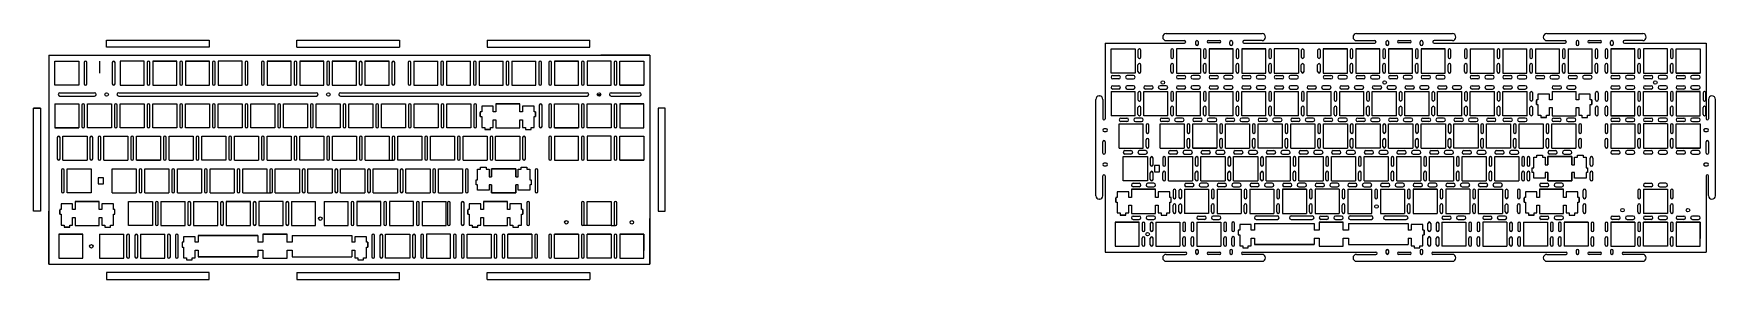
# Model space of a CAD drawing. Header units: millimetres. Extents: x -11 to 6802, y 2 to 721.
# Drawn here: x 4387 to 5368, y 523 to 667 of the extents above; entities that cross this region are included whole.
import ezdxf

# ---------------------------------------------------------------- set-up
doc = ezdxf.new("R2010")
doc.units = ezdxf.units.MM

msp = doc.modelspace()

# ---------------------------------------------------------------- linework, layer by layer
for p, q in [((4429.409, 658.873), (4429.409, 662.933)), ((4429.409, 658.873), (4429.409, 662.933)), ((4429.409, 662.933), (4489.389, 662.933)), ((4489.389, 658.873), (4429.409, 658.873)), ((4489.389, 662.933), (4489.389, 658.873)), ((4540.429, 662.933), (4600.429, 662.933)), ((4540.429, 658.873), (4540.429, 662.933)), ((4540.429, 662.933), (4600.429, 662.933)), ((4540.429, 658.873), (4600.429, 658.873)), ((4600.429, 662.933), (4600.429, 658.873)), ((4651.449, 662.933), (4651.449, 658.873)), ((4651.449, 662.933), (4711.449, 662.933)), ((4651.449, 658.873), (4711.449, 658.873)), ((4651.449, 658.873), (4711.449, 658.873)), ((4711.449, 658.873), (4711.449, 662.933)), ((5011.951, 661.108), (5011.951, 616.978)), ((5011.951, 661.108), (5058.241, 661.108)), ((5015.411, 643.698), (5015.411, 657.748)), ((5015.411, 657.748), (5029.461, 657.748)), ((5029.461, 657.748), (5029.461, 643.698)), ((5031.956, 657.748), (5031.956, 657.748)), ((5045.581, 664.668), (5045.581, 664.608)), ((5047.581, 666.668), (5103.561, 666.668)), ((5047.581, 662.608), (5058.241, 662.608)), ((5051.056, 657.748), (5051.056, 657.748)), ((5067.601, 657.748), (5053.551, 657.748)), ((5053.551, 657.748), (5053.551, 643.698)), ((5058.911, 661.938), (5058.911, 661.778)), ((5064.781, 661.808), (5064.781, 660.608)), ((5065.581, 662.608), (5065.581, 662.608)), ((5066.381, 660.608), (5066.381, 661.808)), ((5067.601, 657.748), (5067.601, 643.698)), ((5070.096, 657.748), (5070.096, 657.748)), ((5071.581, 661.938), (5071.581, 661.938)), ((5072.251, 662.608), (5078.891, 662.608)), ((5078.891, 661.268), (5072.251, 661.268)), ((5072.591, 657.748), (5072.591, 643.698)), ((5086.641, 657.748), (5072.591, 657.748)), ((5072.591, 657.748), (5086.641, 657.748)), ((5072.591, 657.748), (5086.641, 657.748)), ((5079.561, 661.938), (5079.561, 661.938)), ((5084.761, 660.608), (5084.761, 661.808)), ((5085.561, 662.608), (5085.561, 662.608)), ((5086.361, 661.808), (5086.361, 660.608)), ((5086.641, 643.698), (5086.641, 657.748)), ((5089.136, 657.748), (5089.136, 657.748)), ((5091.651, 657.748), (5091.651, 643.698)), ((5105.701, 657.748), (5091.651, 657.748)), ((5091.651, 657.748), (5105.701, 657.748)), ((5092.231, 661.938), (5092.231, 661.778)), ((5103.561, 662.608), (5092.901, 662.608)), ((5092.901, 661.108), (5169.261, 661.108)), ((5105.561, 664.668), (5105.561, 664.608)), ((5105.701, 643.698), (5105.701, 657.748)), ((5108.196, 657.748), (5108.196, 657.748)), ((5110.691, 657.748), (5110.691, 643.698)), ((5124.741, 657.748), (5110.691, 657.748)), ((5124.741, 657.748), (5124.741, 643.698)), ((5127.236, 657.748), (5127.236, 657.748)), ((5136.736, 657.748), (5136.736, 657.748)), ((5139.231, 657.748), (5139.231, 643.698)), ((5153.281, 657.748), (5139.231, 657.748)), ((5139.231, 657.748), (5153.281, 657.748)), ((5153.281, 643.698), (5153.281, 657.748)), ((5155.776, 657.748), (5155.776, 657.748)), ((5156.601, 664.668), (5156.601, 664.608)), ((5158.271, 657.748), (5158.271, 643.698)), ((5172.321, 657.748), (5158.271, 657.748)), ((5158.271, 657.748), (5172.321, 657.748)), ((5158.601, 666.668), (5214.601, 666.668)), ((5158.601, 662.608), (5169.261, 662.608)), ((5169.931, 661.938), (5169.931, 661.778)), ((5172.321, 643.698), (5172.321, 657.748)), ((5175.801, 661.808), (5175.801, 660.608)), ((5176.601, 662.608), (5176.601, 662.608)), ((5177.311, 657.748), (5177.311, 643.698)), ((5191.361, 657.748), (5177.311, 657.748)), ((5177.311, 657.748), (5191.361, 657.748)), ((5177.401, 660.608), (5177.401, 661.808)), ((5182.601, 661.938), (5182.601, 661.938)), ((5183.271, 662.608), (5189.911, 662.608)), ((5189.911, 661.268), (5183.271, 661.268)), ((5190.581, 661.938), (5190.581, 661.938)), ((5191.361, 643.698), (5191.361, 657.748)), ((5195.781, 660.608), (5195.781, 661.808)), ((5196.351, 657.748), (5196.351, 643.698)), ((5210.401, 657.748), (5196.351, 657.748)), ((5196.351, 657.748), (5210.401, 657.748)), ((5196.581, 662.608), (5196.581, 662.608)), ((5197.381, 661.808), (5197.381, 660.608)), ((5203.251, 661.938), (5203.251, 661.778)), ((5214.581, 662.608), (5203.921, 662.608)), ((5203.921, 661.108), (5280.281, 661.108)), ((5210.401, 643.698), (5210.401, 657.748)), ((5216.601, 664.668), (5216.601, 664.608)), ((5224.911, 657.748), (5238.961, 657.748)), ((5224.911, 657.748), (5238.961, 657.748)), ((5224.911, 657.748), (5224.911, 643.698)), ((5238.961, 643.698), (5238.961, 657.748)), ((5243.951, 657.748), (5243.951, 643.698)), ((5243.951, 657.748), (5258.001, 657.748)), ((5243.951, 657.748), (5258.001, 657.748)), ((5258.001, 643.698), (5258.001, 657.748)), ((5262.991, 657.748), (5262.991, 643.698)), ((5262.991, 657.748), (5277.041, 657.748)), ((5262.991, 657.748), (5277.041, 657.748)), ((5267.621, 664.668), (5267.621, 664.608)), ((5269.621, 666.668), (5325.621, 666.668)), ((5269.621, 662.608), (5280.281, 662.608)), ((5277.041, 643.698), (5277.041, 657.748)), ((5280.951, 661.938), (5280.951, 661.778)), ((5282.031, 657.748), (5282.031, 643.698)), ((5282.031, 657.748), (5296.081, 657.748)), ((5282.031, 657.748), (5296.081, 657.748)), ((5286.821, 661.808), (5286.821, 660.608)), ((5287.621, 662.608), (5287.621, 662.608)), ((5288.421, 660.608), (5288.421, 661.808)), ((5293.621, 661.938), (5293.621, 661.938)), ((5294.291, 662.608), (5300.931, 662.608)), ((5300.931, 661.268), (5294.291, 661.268)), ((5296.081, 643.698), (5296.081, 657.748)), ((5301.601, 661.938), (5301.601, 661.938)), ((5306.801, 660.608), (5306.801, 661.808)), ((5321.011, 657.748), (5306.961, 657.748)), ((5306.961, 657.748), (5321.011, 657.748)), ((5306.961, 657.748), (5306.961, 643.698)), ((5307.601, 662.608), (5307.601, 662.608)), ((5308.401, 661.808), (5308.401, 660.608)), ((5314.271, 661.938), (5314.271, 661.778)), ((5325.601, 662.608), (5314.941, 662.608)), ((5314.941, 661.108), (5362.541, 661.108)), ((5321.011, 643.698), (5321.011, 657.748)), ((5326.021, 657.748), (5326.021, 643.698)), ((5340.071, 657.748), (5326.021, 657.748)), ((5327.621, 664.668), (5327.621, 664.608)), ((5340.071, 643.698), (5340.071, 657.748)), ((5345.071, 643.698), (5345.071, 657.748)), ((5345.071, 657.748), (5359.121, 657.748)), ((5359.121, 657.748), (5359.121, 643.698)), ((5362.541, 661.108), (5362.581, 616.978)), ((4395.779, 654.053), (4746.369, 654.053)), ((4395.779, 654.053), (4404.019, 654.053)), ((4395.779, 654.053), (4401.579, 654.053)), ((4395.779, 654.053), (4395.779, 632.173)), ((4395.779, 654.053), (4395.779, 532.243)), ((4395.779, 654.053), (4395.779, 543.683)), ((4395.779, 654.053), (4429.409, 654.053)), ((4395.779, 654.053), (4395.779, 593.153)), ((4395.779, 654.053), (4395.779, 623.253)), ((4399.239, 636.643), (4399.239, 650.693)), ((4399.239, 650.693), (4413.289, 650.693)), ((4413.289, 650.693), (4413.289, 636.643)), ((4416.289, 649.893), (4416.289, 637.443)), ((4417.089, 650.693), (4417.089, 650.693)), ((4417.889, 637.443), (4417.889, 649.893)), ((4425.334, 650.693), (4425.334, 643.668)), ((4432.779, 649.893), (4432.779, 637.443)), ((4433.579, 650.693), (4433.579, 650.693)), ((4434.379, 637.443), (4434.379, 649.893)), ((4437.379, 650.693), (4437.379, 636.643)), ((4451.429, 650.693), (4437.379, 650.693)), ((4451.429, 636.643), (4451.429, 650.693)), ((4453.124, 649.893), (4453.124, 637.443)), ((4453.924, 650.693), (4453.924, 650.693)), ((4454.724, 637.443), (4454.724, 649.893)), ((4456.419, 650.693), (4456.419, 636.643)), ((4470.469, 650.693), (4456.419, 650.693)), ((4456.419, 650.693), (4470.469, 650.693)), ((4456.419, 650.693), (4470.469, 650.693)), ((4470.469, 636.643), (4470.469, 650.693)), ((4472.164, 649.893), (4472.164, 637.443)), ((4472.964, 650.693), (4472.964, 650.693)), ((4473.764, 637.443), (4473.764, 649.893)), ((4475.479, 650.693), (4475.479, 636.643)), ((4489.529, 650.693), (4475.479, 650.693)), ((4475.479, 650.693), (4489.529, 650.693)), ((4489.529, 636.643), (4489.529, 650.693)), ((4491.224, 649.893), (4491.224, 637.443)), ((4492.024, 650.693), (4492.024, 650.693)), ((4492.824, 637.443), (4492.824, 649.893)), ((4494.519, 650.693), (4494.519, 636.643)), ((4508.569, 650.693), (4494.519, 650.693)), ((4508.569, 636.643), (4508.569, 650.693)), ((4510.269, 649.893), (4510.269, 637.443)), ((4511.069, 650.693), (4511.069, 650.693)), ((4511.869, 637.443), (4511.869, 649.893)), ((4519.759, 649.893), (4519.759, 637.443)), ((4520.559, 650.693), (4520.559, 650.693)), ((4521.359, 637.443), (4521.359, 649.893)), ((4523.059, 650.693), (4523.059, 636.643)), ((4537.109, 650.693), (4523.059, 650.693)), ((4523.059, 650.693), (4537.109, 650.693)), ((4537.109, 636.643), (4537.109, 650.693)), ((4538.809, 649.893), (4538.809, 637.443)), ((4539.609, 650.693), (4539.609, 650.693)), ((4540.409, 637.443), (4540.409, 649.893)), ((4542.099, 650.693), (4542.099, 636.643)), ((4556.149, 650.693), (4542.099, 650.693)), ((4542.099, 650.693), (4556.149, 650.693)), ((4556.149, 636.643), (4556.149, 650.693)), ((4557.849, 649.893), (4557.849, 637.443)), ((4558.649, 650.693), (4558.649, 650.693)), ((4559.449, 637.443), (4559.449, 649.893)), ((4561.139, 650.693), (4561.139, 636.643)), ((4575.189, 650.693), (4561.139, 650.693)), ((4561.139, 650.693), (4575.189, 650.693)), ((4575.189, 636.643), (4575.189, 650.693)), ((4576.889, 649.893), (4576.889, 637.443)), ((4577.689, 650.693), (4577.689, 650.693)), ((4578.489, 637.443), (4578.489, 649.893)), ((4580.179, 650.693), (4580.179, 636.643)), ((4594.229, 650.693), (4580.179, 650.693)), ((4580.179, 650.693), (4594.229, 650.693)), ((4594.229, 636.643), (4594.229, 650.693)), ((4595.929, 649.893), (4595.929, 637.443)), ((4596.729, 650.693), (4596.729, 650.693)), ((4597.529, 637.443), (4597.529, 649.893)), ((4605.439, 649.893), (4605.439, 637.443)), ((4606.239, 650.693), (4606.239, 650.693)), ((4607.039, 637.443), (4607.039, 649.893)), ((4608.739, 650.693), (4608.739, 636.643)), ((4608.739, 650.693), (4622.789, 650.693)), ((4608.739, 650.693), (4622.789, 650.693)), ((4622.789, 636.643), (4622.789, 650.693)), ((4624.489, 649.893), (4624.489, 637.443)), ((4625.289, 650.693), (4625.289, 650.693)), ((4626.089, 637.443), (4626.089, 649.893)), ((4627.779, 650.693), (4627.779, 636.643)), ((4627.779, 650.693), (4641.829, 650.693)), ((4627.779, 650.693), (4641.829, 650.693)), ((4641.829, 636.643), (4641.829, 650.693)), ((4643.529, 649.893), (4643.529, 637.443)), ((4644.329, 650.693), (4644.329, 650.693)), ((4645.129, 637.443), (4645.129, 649.893)), ((4646.819, 650.693), (4646.819, 636.643)), ((4646.819, 650.693), (4660.869, 650.693)), ((4646.819, 650.693), (4660.869, 650.693)), ((4660.869, 636.643), (4660.869, 650.693)), ((4662.569, 649.893), (4662.569, 637.443)), ((4663.369, 650.693), (4663.369, 650.693)), ((4664.169, 637.443), (4664.169, 649.893)), ((4665.859, 650.693), (4665.859, 636.643)), ((4665.859, 650.693), (4679.909, 650.693)), ((4665.859, 650.693), (4679.909, 650.693)), ((4679.909, 636.643), (4679.909, 650.693)), ((4681.609, 649.893), (4681.609, 637.443)), ((4682.409, 650.693), (4682.409, 650.693)), ((4683.209, 637.443), (4683.209, 649.893)), ((4687.489, 649.893), (4687.489, 637.443)), ((4688.289, 650.693), (4688.289, 650.693)), ((4689.089, 637.443), (4689.089, 649.893)), ((4690.789, 650.693), (4690.789, 636.643)), ((4704.839, 650.693), (4690.789, 650.693)), ((4690.789, 650.693), (4704.839, 650.693)), ((4704.839, 636.643), (4704.839, 650.693)), ((4706.539, 649.893), (4706.539, 637.443)), ((4707.339, 650.693), (4707.339, 650.693)), ((4708.139, 637.443), (4708.139, 649.893)), ((4709.849, 650.693), (4709.849, 636.643)), ((4723.899, 650.693), (4709.849, 650.693)), ((4746.369, 654.053), (4717.789, 654.053)), ((4723.899, 636.643), (4723.899, 650.693)), ((4725.599, 649.893), (4725.599, 637.443)), ((4726.399, 650.693), (4726.399, 650.693)), ((4727.199, 637.443), (4727.199, 649.893)), ((4728.899, 636.643), (4728.899, 650.693)), ((4728.899, 650.693), (4742.949, 650.693)), ((4742.949, 650.693), (4742.949, 636.643)), ((4746.369, 654.053), (4746.369, 532.243)), ((5031.156, 656.948), (5031.156, 653.048)), ((5031.156, 644.498), (5031.156, 648.398)), ((5031.956, 652.248), (5031.956, 652.248)), ((5031.956, 649.198), (5031.956, 649.198)), ((5032.756, 653.048), (5032.756, 656.948)), ((5032.756, 644.498), (5032.756, 648.398)), ((5050.256, 656.948), (5050.256, 653.048)), ((5050.256, 644.498), (5050.256, 648.398)), ((5051.056, 652.248), (5051.056, 652.248)), ((5051.056, 649.198), (5051.056, 649.198)), ((5051.856, 653.048), (5051.856, 656.948)), ((5051.856, 644.498), (5051.856, 648.398)), ((5069.296, 656.948), (5069.296, 653.048)), ((5069.296, 644.498), (5069.296, 648.398)), ((5070.096, 652.248), (5070.096, 652.248)), ((5070.096, 649.198), (5070.096, 649.198)), ((5070.896, 653.048), (5070.896, 656.948)), ((5070.896, 644.498), (5070.896, 648.398)), ((5088.336, 656.948), (5088.336, 653.048)), ((5088.336, 644.498), (5088.336, 648.398)), ((5089.136, 652.248), (5089.136, 652.248)), ((5089.136, 649.198), (5089.136, 649.198)), ((5089.936, 653.048), (5089.936, 656.948)), ((5089.936, 644.498), (5089.936, 648.398)), ((5107.396, 656.948), (5107.396, 653.048)), ((5107.396, 644.498), (5107.396, 648.398)), ((5108.196, 652.248), (5108.196, 652.248)), ((5108.196, 649.198), (5108.196, 649.198)), ((5108.996, 653.048), (5108.996, 656.948)), ((5108.996, 644.498), (5108.996, 648.398)), ((5126.436, 656.948), (5126.436, 653.048)), ((5126.436, 644.498), (5126.436, 648.398)), ((5127.236, 652.248), (5127.236, 652.248)), ((5127.236, 649.198), (5127.236, 649.198)), ((5128.036, 653.048), (5128.036, 656.948)), ((5128.036, 644.498), (5128.036, 648.398)), ((5135.936, 656.948), (5135.936, 653.048)), ((5135.936, 644.498), (5135.936, 648.398)), ((5136.736, 652.248), (5136.736, 652.248)), ((5136.736, 649.198), (5136.736, 649.198)), ((5137.536, 653.048), (5137.536, 656.948)), ((5137.536, 644.498), (5137.536, 648.398)), ((5154.976, 656.948), (5154.976, 653.048)), ((5154.976, 644.498), (5154.976, 648.398)), ((5155.776, 652.248), (5155.776, 652.248)), ((5155.776, 649.198), (5155.776, 649.198)), ((5156.576, 653.048), (5156.576, 656.948)), ((5156.576, 644.498), (5156.576, 648.398)), ((5174.016, 656.948), (5174.016, 653.048)), ((5174.016, 644.498), (5174.016, 648.398)), ((5174.816, 652.248), (5174.816, 652.248)), ((5174.816, 649.198), (5174.816, 649.198)), ((5175.616, 653.048), (5175.616, 656.948)), ((5175.616, 644.498), (5175.616, 648.398)), ((5193.056, 656.948), (5193.056, 653.048)), ((5193.056, 644.498), (5193.056, 648.398)), ((5193.856, 652.248), (5193.856, 652.248)), ((5193.856, 649.198), (5193.856, 649.198)), ((5194.656, 653.048), (5194.656, 656.948)), ((5194.656, 644.498), (5194.656, 648.398)), ((5212.096, 656.948), (5212.096, 653.048)), ((5212.096, 644.498), (5212.096, 648.398)), ((5212.896, 652.248), (5212.896, 652.248)), ((5212.896, 649.198), (5212.896, 649.198)), ((5213.696, 653.048), (5213.696, 656.948)), ((5213.696, 644.498), (5213.696, 648.398)), ((5221.616, 656.948), (5221.616, 653.048)), ((5221.616, 644.498), (5221.616, 648.398)), ((5222.416, 652.248), (5222.416, 652.248)), ((5222.416, 649.198), (5222.416, 649.198)), ((5223.216, 653.048), (5223.216, 656.948)), ((5223.216, 644.498), (5223.216, 648.398)), ((5240.656, 656.948), (5240.656, 653.048)), ((5240.656, 644.498), (5240.656, 648.398)), ((5241.456, 652.248), (5241.456, 652.248)), ((5241.456, 649.198), (5241.456, 649.198)), ((5242.256, 653.048), (5242.256, 656.948)), ((5242.256, 644.498), (5242.256, 648.398)), ((5259.696, 656.948), (5259.696, 653.048)), ((5259.696, 644.498), (5259.696, 648.398)), ((5260.496, 652.248), (5260.496, 652.248)), ((5260.496, 649.198), (5260.496, 649.198)), ((5261.296, 653.048), (5261.296, 656.948)), ((5261.296, 644.498), (5261.296, 648.398)), ((5278.736, 656.948), (5278.736, 653.048)), ((5278.736, 644.498), (5278.736, 648.398)), ((5279.536, 652.248), (5279.536, 652.248)), ((5279.536, 649.198), (5279.536, 649.198)), ((5280.336, 653.048), (5280.336, 656.948)), ((5280.336, 644.498), (5280.336, 648.398)), ((5297.776, 656.948), (5297.776, 653.048)), ((5297.776, 644.498), (5297.776, 648.398)), ((5298.576, 652.248), (5298.576, 652.248)), ((5298.576, 649.198), (5298.576, 649.198)), ((5299.376, 653.048), (5299.376, 656.948)), ((5299.376, 644.498), (5299.376, 648.398)), ((5303.666, 656.948), (5303.666, 653.048)), ((5303.666, 644.498), (5303.666, 648.398)), ((5304.466, 652.248), (5304.466, 652.248)), ((5304.466, 649.198), (5304.466, 649.198)), ((5305.266, 653.048), (5305.266, 656.948)), ((5305.266, 644.498), (5305.266, 648.398)), ((5322.706, 656.948), (5322.706, 653.048)), ((5322.706, 644.498), (5322.706, 648.398)), ((5323.506, 652.248), (5323.506, 652.248)), ((5323.506, 649.198), (5323.506, 649.198)), ((5324.306, 653.048), (5324.306, 656.948)), ((5324.306, 644.498), (5324.306, 648.398)), ((5341.766, 656.948), (5341.766, 653.048)), ((5341.766, 644.498), (5341.766, 648.398)), ((5342.566, 652.248), (5342.566, 652.248)), ((5342.566, 649.198), (5342.566, 649.198)), ((5343.366, 653.048), (5343.366, 656.948)), ((5343.366, 644.498), (5343.366, 648.398)), ((5029.461, 643.698), (5015.411, 643.698)), ((5015.411, 641.308), (5015.411, 641.308)), ((5016.411, 642.308), (5019.911, 642.308)), ((5019.911, 640.308), (5016.411, 640.308)), ((5020.911, 641.308), (5020.911, 641.308)), ((5023.911, 641.308), (5023.911, 641.308)), ((5028.461, 642.308), (5024.911, 642.308)), ((5024.911, 640.308), (5028.461, 640.308)), ((5029.461, 641.308), (5029.461, 641.308)), ((5031.956, 643.698), (5031.956, 643.698)), ((5051.056, 643.698), (5051.056, 643.698)), ((5053.551, 643.698), (5067.601, 643.698)), ((5053.551, 643.698), (5060.551, 643.698)), ((5053.551, 641.308), (5053.551, 641.308)), ((5054.551, 642.308), (5058.051, 642.308)), ((5058.051, 640.308), (5054.551, 640.308)), ((5059.051, 641.308), (5059.051, 641.308)), ((5062.051, 641.308), (5062.051, 641.308)), ((5066.601, 642.308), (5063.051, 642.308)), ((5063.051, 640.308), (5066.601, 640.308)), ((5067.601, 641.308), (5067.601, 641.308)), ((5070.096, 643.698), (5070.096, 643.698)), ((5072.591, 643.698), (5086.641, 643.698)), ((5072.591, 641.308), (5072.591, 641.308)), ((5073.591, 642.308), (5077.091, 642.308)), ((5077.091, 640.308), (5073.591, 640.308)), ((5078.091, 641.308), (5078.091, 641.308)), ((5081.091, 641.308), (5081.091, 641.308)), ((5085.641, 642.308), (5082.091, 642.308)), ((5082.091, 640.308), (5085.641, 640.308)), ((5086.641, 641.308), (5086.641, 641.308)), ((5089.136, 643.698), (5089.136, 643.698)), ((5091.651, 643.698), (5105.701, 643.698)), ((5091.651, 641.308), (5091.651, 641.308)), ((5092.651, 642.308), (5096.151, 642.308)), ((5096.151, 640.308), (5092.651, 640.308)), ((5097.151, 641.308), (5097.151, 641.308)), ((5100.151, 641.308), (5100.151, 641.308)), ((5104.701, 642.308), (5101.151, 642.308)), ((5101.151, 640.308), (5104.701, 640.308)), ((5105.701, 641.308), (5105.701, 641.308)), ((5108.196, 643.698), (5108.196, 643.698)), ((5110.691, 643.698), (5124.741, 643.698)), ((5110.691, 641.308), (5110.691, 641.308)), ((5111.691, 642.308), (5115.191, 642.308)), ((5115.191, 640.308), (5111.691, 640.308)), ((5116.191, 641.308), (5116.191, 641.308)), ((5119.191, 641.308), (5119.191, 641.308)), ((5123.741, 642.308), (5120.191, 642.308)), ((5120.191, 640.308), (5123.741, 640.308)), ((5124.741, 641.308), (5124.741, 641.308)), ((5127.236, 643.698), (5127.236, 643.698)), ((5136.736, 643.698), (5136.736, 643.698)), ((5139.231, 643.698), (5153.281, 643.698)), ((5139.231, 641.308), (5139.231, 641.308)), ((5140.231, 642.308), (5143.731, 642.308)), ((5143.731, 640.308), (5140.231, 640.308)), ((5144.731, 641.308), (5144.731, 641.308)), ((5147.731, 641.308), (5147.731, 641.308)), ((5152.281, 642.308), (5148.731, 642.308)), ((5148.731, 640.308), (5152.281, 640.308)), ((5153.281, 641.308), (5153.281, 641.308)), ((5155.776, 643.698), (5155.776, 643.698)), ((5158.271, 643.698), (5172.321, 643.698)), ((5158.271, 641.308), (5158.271, 641.308)), ((5159.271, 642.308), (5162.771, 642.308)), ((5162.771, 640.308), (5159.271, 640.308)), ((5163.771, 641.308), (5163.771, 641.308)), ((5166.771, 641.308), (5166.771, 641.308)), ((5171.321, 642.308), (5167.771, 642.308)), ((5167.771, 640.308), (5171.321, 640.308)), ((5172.321, 641.308), (5172.321, 641.308)), ((5174.816, 643.698), (5174.816, 643.698)), ((5177.311, 643.698), (5191.361, 643.698)), ((5177.311, 641.308), (5177.311, 641.308)), ((5178.311, 642.308), (5181.811, 642.308)), ((5181.811, 640.308), (5178.311, 640.308)), ((5182.811, 641.308), (5182.811, 641.308)), ((5185.811, 641.308), (5185.811, 641.308)), ((5190.361, 642.308), (5186.811, 642.308)), ((5186.811, 640.308), (5190.361, 640.308)), ((5191.361, 641.308), (5191.361, 641.308)), ((5193.856, 643.698), (5193.856, 643.698)), ((5196.351, 643.698), (5210.401, 643.698)), ((5196.351, 641.308), (5196.351, 641.308)), ((5197.351, 642.308), (5200.851, 642.308)), ((5200.851, 640.308), (5197.351, 640.308)), ((5201.851, 641.308), (5201.851, 641.308)), ((5204.851, 641.308), (5204.851, 641.308)), ((5209.401, 642.308), (5205.851, 642.308)), ((5205.851, 640.308), (5209.401, 640.308)), ((5210.401, 641.308), (5210.401, 641.308)), ((5212.896, 643.698), (5212.896, 643.698)), ((5222.416, 643.698), (5222.416, 643.698)), ((5224.911, 643.698), (5238.961, 643.698)), ((5224.911, 641.308), (5224.911, 641.308)), ((5225.911, 642.308), (5229.411, 642.308)), ((5229.411, 640.308), (5225.911, 640.308)), ((5230.411, 641.308), (5230.411, 641.308)), ((5233.411, 641.308), (5233.411, 641.308)), ((5237.961, 642.308), (5234.411, 642.308)), ((5234.411, 640.308), (5237.961, 640.308)), ((5238.961, 641.308), (5238.961, 641.308)), ((5241.456, 643.698), (5241.456, 643.698)), ((5243.951, 643.698), (5258.001, 643.698)), ((5243.951, 641.308), (5243.951, 641.308)), ((5244.951, 642.308), (5248.451, 642.308)), ((5248.451, 640.308), (5244.951, 640.308)), ((5249.451, 641.308), (5249.451, 641.308)), ((5252.451, 641.308), (5252.451, 641.308)), ((5257.001, 642.308), (5253.451, 642.308)), ((5253.451, 640.308), (5257.001, 640.308)), ((5258.001, 641.308), (5258.001, 641.308)), ((5260.496, 643.698), (5260.496, 643.698)), ((5262.991, 643.698), (5277.041, 643.698)), ((5262.991, 641.308), (5262.991, 641.308)), ((5263.991, 642.308), (5267.491, 642.308)), ((5267.491, 640.308), (5263.991, 640.308)), ((5268.491, 641.308), (5268.491, 641.308)), ((5271.491, 641.308), (5271.491, 641.308)), ((5276.041, 642.308), (5272.491, 642.308)), ((5272.491, 640.308), (5276.041, 640.308)), ((5277.041, 641.308), (5277.041, 641.308)), ((5279.536, 643.698), (5279.536, 643.698)), ((5282.031, 643.698), (5296.081, 643.698)), ((5282.031, 641.308), (5282.031, 641.308)), ((5283.031, 642.308), (5286.531, 642.308)), ((5286.531, 640.308), (5283.031, 640.308)), ((5287.531, 641.308), (5287.531, 641.308)), ((5290.531, 641.308), (5290.531, 641.308)), ((5295.081, 642.308), (5291.531, 642.308)), ((5291.531, 640.308), (5295.081, 640.308)), ((5296.081, 641.308), (5296.081, 641.308)), ((5298.576, 643.698), (5298.576, 643.698)), ((5304.466, 643.698), (5304.466, 643.698)), ((5306.961, 643.698), (5321.011, 643.698)), ((5306.961, 641.308), (5306.961, 641.308)), ((5307.961, 642.308), (5311.461, 642.308)), ((5311.461, 640.308), (5307.961, 640.308)), ((5312.461, 641.308), (5312.461, 641.308)), ((5315.461, 641.308), (5315.461, 641.308)), ((5320.011, 642.308), (5316.461, 642.308)), ((5316.461, 640.308), (5320.011, 640.308)), ((5321.011, 641.308), (5321.011, 641.308)), ((5323.506, 643.698), (5323.506, 643.698)), ((5326.021, 643.698), (5340.071, 643.698)), ((5326.021, 643.698), (5340.071, 643.698)), ((5326.021, 641.308), (5326.021, 641.308)), ((5327.021, 642.308), (5330.521, 642.308)), ((5330.521, 640.308), (5327.021, 640.308)), ((5331.521, 641.308), (5331.521, 641.308)), ((5334.521, 641.308), (5334.521, 641.308)), ((5339.071, 642.308), (5335.521, 642.308)), ((5335.521, 640.308), (5339.071, 640.308)), ((5340.071, 641.308), (5340.071, 641.308)), ((5342.566, 643.698), (5342.566, 643.698)), ((5359.121, 643.698), (5345.071, 643.698)), ((5345.071, 643.698), (5359.121, 643.698)), ((5345.071, 641.308), (5345.071, 641.308)), ((5346.071, 642.308), (5349.571, 642.308)), ((5349.571, 640.308), (5346.071, 640.308)), ((5350.571, 641.308), (5350.571, 641.308)), ((5353.571, 641.308), (5353.571, 641.308)), ((5358.121, 642.308), (5354.571, 642.308)), ((5354.571, 640.308), (5358.121, 640.308)), ((5359.121, 641.308), (5359.121, 641.308)), ((4413.289, 636.643), (4399.239, 636.643)), ((4402.239, 632.223), (4422.461, 632.223)), ((4402.239, 630.223), (4422.461, 630.223)), ((4417.089, 636.643), (4417.089, 636.643)), ((4423.461, 631.223), (4423.461, 631.223)), ((4433.579, 636.643), (4433.579, 636.643)), ((4436.506, 632.223), (4551.831, 632.223)), ((4436.506, 630.223), (4551.831, 630.223)), ((4437.379, 636.643), (4451.429, 636.643)), ((4456.419, 636.643), (4470.469, 636.643)), ((4472.964, 636.643), (4472.964, 636.643)), ((4475.479, 636.643), (4489.529, 636.643)), ((4492.024, 636.643), (4492.024, 636.643)), ((4494.519, 636.643), (4508.569, 636.643)), ((4511.069, 636.643), (4511.069, 636.643)), ((4520.559, 636.643), (4520.559, 636.643)), ((4523.059, 636.643), (4537.109, 636.643)), ((4539.609, 636.643), (4539.609, 636.643)), ((4542.099, 636.643), (4556.149, 636.643)), ((4552.831, 631.223), (4552.831, 631.223)), ((4558.649, 636.643), (4558.649, 636.643)), ((4561.139, 636.643), (4575.189, 636.643)), ((4565.876, 632.223), (4709.741, 632.223)), ((4565.876, 630.223), (4709.741, 630.223)), ((4577.689, 636.643), (4577.689, 636.643)), ((4580.179, 636.643), (4594.229, 636.643)), ((4596.729, 636.643), (4596.729, 636.643)), ((4606.239, 636.643), (4606.239, 636.643)), ((4608.739, 636.643), (4622.789, 636.643)), ((4625.289, 636.643), (4625.289, 636.643)), ((4627.779, 636.643), (4641.829, 636.643)), ((4644.329, 636.643), (4644.329, 636.643)), ((4646.819, 636.643), (4660.869, 636.643)), ((4663.369, 636.643), (4663.369, 636.643)), ((4665.859, 636.643), (4679.909, 636.643)), ((4682.409, 636.643), (4682.409, 636.643)), ((4688.289, 636.643), (4688.289, 636.643)), ((4690.789, 636.643), (4704.839, 636.643)), ((4690.789, 636.643), (4704.839, 636.643)), ((4690.789, 636.643), (4693.289, 636.643)), ((4707.339, 636.643), (4707.339, 636.643)), ((4709.849, 636.643), (4723.899, 636.643)), ((4709.849, 636.643), (4723.899, 636.643)), ((4710.741, 631.223), (4710.741, 631.223)), ((4715.741, 631.223), (4717.786, 631.223)), ((4723.786, 632.223), (4740.369, 632.223)), ((4723.786, 630.223), (4740.369, 630.223)), ((4726.399, 636.643), (4726.399, 636.643)), ((4742.949, 636.643), (4728.899, 636.643)), ((4728.899, 636.643), (4742.949, 636.643)), ((4741.369, 631.223), (4741.369, 631.223)), ((5006.551, 572.098), (5006.551, 628.308)), ((5008.551, 630.308), (5008.611, 630.308)), ((5010.611, 628.308), (5010.611, 616.978)), ((5015.411, 635.298), (5015.411, 635.298)), ((5015.411, 635.298), (5015.411, 635.298)), ((5015.411, 632.858), (5015.411, 618.808)), ((5015.411, 632.858), (5015.411, 625.858)), ((5015.411, 632.858), (5029.461, 632.858)), ((5016.411, 636.298), (5019.911, 636.298)), ((5019.911, 634.298), (5016.411, 634.298)), ((5020.911, 635.298), (5020.911, 635.298)), ((5023.911, 635.298), (5023.911, 635.298)), ((5028.461, 636.298), (5024.911, 636.298)), ((5024.911, 634.298), (5028.461, 634.298)), ((5029.461, 635.298), (5029.461, 635.298)), ((5029.461, 618.808), (5029.461, 632.858)), ((5031.156, 632.058), (5031.156, 628.158)), ((5031.956, 632.858), (5031.956, 632.858)), ((5032.756, 628.158), (5032.756, 632.058)), ((5034.511, 635.298), (5034.511, 635.298)), ((5034.511, 635.298), (5034.511, 635.298)), ((5034.511, 618.808), (5034.511, 632.858)), ((5034.511, 632.858), (5048.561, 632.858)), ((5035.511, 636.298), (5039.011, 636.298)), ((5039.011, 634.298), (5035.511, 634.298)), ((5040.011, 635.298), (5040.011, 635.298)), ((5043.011, 635.298), (5043.011, 635.298)), ((5047.561, 636.298), (5044.011, 636.298)), ((5044.011, 634.298), (5047.561, 634.298)), ((5048.561, 635.298), (5048.561, 635.298)), ((5048.561, 618.808), (5048.561, 632.858)), ((5050.256, 632.058), (5050.256, 628.158)), ((5051.856, 628.158), (5051.856, 632.058)), ((5053.561, 635.298), (5053.561, 635.298)), ((5053.561, 635.298), (5053.561, 635.298)), ((5053.561, 618.808), (5053.561, 632.858)), ((5053.561, 632.858), (5067.611, 632.858)), ((5054.561, 636.298), (5058.061, 636.298)), ((5058.061, 634.298), (5054.561, 634.298)), ((5059.061, 635.298), (5059.061, 635.298)), ((5062.061, 635.298), (5062.061, 635.298)), ((5066.611, 636.298), (5063.061, 636.298)), ((5063.061, 634.298), (5066.611, 634.298)), ((5067.611, 635.298), (5067.611, 635.298)), ((5067.611, 618.808), (5067.611, 632.858)), ((5069.306, 632.058), (5069.306, 628.158)), ((5070.906, 628.158), (5070.906, 632.058)), ((5072.611, 635.298), (5072.611, 635.298)), ((5072.611, 635.298), (5072.611, 635.298)), ((5072.611, 618.808), (5072.611, 632.858)), ((5072.611, 632.858), (5086.661, 632.858)), ((5073.611, 636.298), (5077.111, 636.298)), ((5077.111, 634.298), (5073.611, 634.298)), ((5078.111, 635.298), (5078.111, 635.298)), ((5081.111, 635.298), (5081.111, 635.298)), ((5085.661, 636.298), (5082.111, 636.298)), ((5082.111, 634.298), (5085.661, 634.298)), ((5086.661, 635.298), (5086.661, 635.298)), ((5086.661, 618.808), (5086.661, 632.858)), ((5088.356, 632.058), (5088.356, 628.158)), ((5089.956, 628.158), (5089.956, 632.058)), ((5091.661, 635.298), (5091.661, 635.298)), ((5091.661, 635.298), (5091.661, 635.298)), ((5091.661, 618.808), (5091.661, 632.858)), ((5091.661, 632.858), (5105.711, 632.858)), ((5092.661, 636.298), (5096.161, 636.298)), ((5096.161, 634.298), (5092.661, 634.298)), ((5097.161, 635.298), (5097.161, 635.298)), ((5100.161, 635.298), (5100.161, 635.298)), ((5104.711, 636.298), (5101.161, 636.298)), ((5101.161, 634.298), (5104.711, 634.298)), ((5105.711, 635.298), (5105.711, 635.298)), ((5105.711, 618.808), (5105.711, 632.858)), ((5107.406, 632.058), (5107.406, 628.158)), ((5109.006, 628.158), (5109.006, 632.058)), ((5110.711, 635.298), (5110.711, 635.298)), ((5110.711, 635.298), (5110.711, 635.298)), ((5110.711, 618.808), (5110.711, 632.858)), ((5110.711, 632.858), (5124.761, 632.858)), ((5111.711, 636.298), (5115.211, 636.298)), ((5115.211, 634.298), (5111.711, 634.298)), ((5116.211, 635.298), (5116.211, 635.298)), ((5119.211, 635.298), (5119.211, 635.298)), ((5123.761, 636.298), (5120.211, 636.298)), ((5120.211, 634.298), (5123.761, 634.298)), ((5124.761, 635.298), (5124.761, 635.298)), ((5124.761, 618.808), (5124.761, 632.858)), ((5126.456, 632.058), (5126.456, 628.158)), ((5128.056, 628.158), (5128.056, 632.058)), ((5129.761, 635.298), (5129.761, 635.298)), ((5129.761, 635.298), (5129.761, 635.298)), ((5129.761, 618.808), (5129.761, 632.858)), ((5129.761, 632.858), (5143.811, 632.858)), ((5130.761, 636.298), (5134.261, 636.298)), ((5134.261, 634.298), (5130.761, 634.298)), ((5135.261, 635.298), (5135.261, 635.298)), ((5138.261, 635.298), (5138.261, 635.298)), ((5142.811, 636.298), (5139.261, 636.298)), ((5139.261, 634.298), (5142.811, 634.298)), ((5143.811, 635.298), (5143.811, 635.298)), ((5143.811, 618.808), (5143.811, 632.858)), ((5145.506, 632.058), (5145.506, 628.158)), ((5147.106, 628.158), (5147.106, 632.058)), ((5148.811, 635.298), (5148.811, 635.298)), ((5148.811, 635.298), (5148.811, 635.298)), ((5148.811, 618.808), (5148.811, 632.858)), ((5148.811, 632.858), (5162.861, 632.858)), ((5149.811, 636.298), (5153.311, 636.298)), ((5153.311, 634.298), (5149.811, 634.298)), ((5154.311, 635.298), (5154.311, 635.298)), ((5157.311, 635.298), (5157.311, 635.298)), ((5161.861, 636.298), (5158.311, 636.298)), ((5158.311, 634.298), (5161.861, 634.298)), ((5162.861, 635.298), (5162.861, 635.298)), ((5162.861, 618.808), (5162.861, 632.858)), ((5164.556, 632.058), (5164.556, 628.158)), ((5166.156, 628.158), (5166.156, 632.058)), ((5167.861, 635.298), (5167.861, 635.298)), ((5167.861, 635.298), (5167.861, 635.298)), ((5167.861, 618.808), (5167.861, 632.858)), ((5167.861, 632.858), (5181.911, 632.858)), ((5168.861, 636.298), (5172.361, 636.298)), ((5172.361, 634.298), (5168.861, 634.298)), ((5173.361, 635.298), (5173.361, 635.298)), ((5176.361, 635.298), (5176.361, 635.298)), ((5180.911, 636.298), (5177.361, 636.298)), ((5177.361, 634.298), (5180.911, 634.298)), ((5181.911, 635.298), (5181.911, 635.298)), ((5181.911, 618.808), (5181.911, 632.858)), ((5183.606, 632.058), (5183.606, 628.158)), ((5185.206, 628.158), (5185.206, 632.058)), ((5186.911, 635.298), (5186.911, 635.298)), ((5186.911, 635.298), (5186.911, 635.298)), ((5186.911, 618.808), (5186.911, 632.858)), ((5186.911, 632.858), (5200.961, 632.858)), ((5187.911, 636.298), (5191.411, 636.298)), ((5191.411, 634.298), (5187.911, 634.298)), ((5192.411, 635.298), (5192.411, 635.298)), ((5195.411, 635.298), (5195.411, 635.298)), ((5199.961, 636.298), (5196.411, 636.298)), ((5196.411, 634.298), (5199.961, 634.298)), ((5200.961, 635.298), (5200.961, 635.298)), ((5200.961, 618.808), (5200.961, 632.858)), ((5202.656, 632.058), (5202.656, 628.158)), ((5204.256, 628.158), (5204.256, 632.058)), ((5205.961, 635.298), (5205.961, 635.298)), ((5205.961, 635.298), (5205.961, 635.298)), ((5205.961, 618.808), (5205.961, 632.858)), ((5205.961, 632.858), (5220.011, 632.858)), ((5206.961, 636.298), (5210.461, 636.298)), ((5210.461, 634.298), (5206.961, 634.298)), ((5211.461, 635.298), (5211.461, 635.298)), ((5214.461, 635.298), (5214.461, 635.298)), ((5219.011, 636.298), (5215.461, 636.298)), ((5215.461, 634.298), (5219.011, 634.298)), ((5220.011, 635.298), (5220.011, 635.298)), ((5220.011, 618.808), (5220.011, 632.858)), ((5221.706, 632.058), (5221.706, 628.158)), ((5223.306, 628.158), (5223.306, 632.058)), ((5225.011, 635.298), (5225.011, 635.298)), ((5225.011, 635.298), (5225.011, 635.298)), ((5225.011, 618.808), (5225.011, 632.858)), ((5225.011, 632.858), (5239.061, 632.858)), ((5226.011, 636.298), (5229.511, 636.298)), ((5229.511, 634.298), (5226.011, 634.298)), ((5230.511, 635.298), (5230.511, 635.298)), ((5233.511, 635.298), (5233.511, 635.298)), ((5238.061, 636.298), (5234.511, 636.298)), ((5234.511, 634.298), (5238.061, 634.298)), ((5239.061, 635.298), (5239.061, 635.298)), ((5239.061, 618.808), (5239.061, 632.858)), ((5240.756, 632.058), (5240.756, 628.158)), ((5242.356, 628.158), (5242.356, 632.058)), ((5244.061, 635.298), (5244.061, 635.298)), ((5244.061, 635.298), (5244.061, 635.298)), ((5244.061, 618.808), (5244.061, 632.858)), ((5244.061, 632.858), (5258.111, 632.858)), ((5245.061, 636.298), (5248.561, 636.298)), ((5248.561, 634.298), (5245.061, 634.298)), ((5249.561, 635.298), (5249.561, 635.298)), ((5252.561, 635.298), (5252.561, 635.298)), ((5257.111, 636.298), (5253.561, 636.298)), ((5253.561, 634.298), (5257.111, 634.298)), ((5258.111, 635.298), (5258.111, 635.298)), ((5258.111, 618.808), (5258.111, 632.858)), ((5259.806, 632.058), (5259.806, 628.158)), ((5261.406, 628.158), (5261.406, 632.058)), ((5272.726, 635.293), (5272.726, 635.293)), ((5272.726, 635.293), (5272.726, 635.293)), ((5272.726, 632.853), (5272.726, 628.117)), ((5272.726, 632.853), (5286.776, 632.853)), ((5272.731, 632.853), (5272.731, 632.858)), ((5273.726, 636.293), (5277.226, 636.293)), ((5277.226, 634.293), (5273.726, 634.293)), ((5278.226, 635.293), (5278.226, 635.293)), ((5281.226, 635.293), (5281.226, 635.293)), ((5285.776, 636.293), (5282.226, 636.293)), ((5282.226, 634.293), (5285.776, 634.293)), ((5286.776, 635.293), (5286.776, 635.293)), ((5286.776, 628.117), (5286.776, 632.853)), ((5295.85, 628.117), (5295.85, 625.319)), ((5298.096, 628.158), (5298.096, 632.058)), ((5299.696, 632.058), (5299.696, 628.158)), ((5303.646, 632.058), (5303.646, 628.158)), ((5305.246, 628.158), (5305.246, 632.058)), ((5306.961, 635.298), (5306.961, 635.298)), ((5306.961, 635.298), (5306.961, 635.298)), ((5306.961, 632.858), (5321.011, 632.858)), ((5306.961, 632.858), (5321.011, 632.858)), ((5306.961, 632.858), (5306.961, 618.808)), ((5307.961, 636.298), (5311.461, 636.298)), ((5311.461, 634.298), (5307.961, 634.298)), ((5312.461, 635.298), (5312.461, 635.298)), ((5315.461, 635.298), (5315.461, 635.298)), ((5320.011, 636.298), (5316.461, 636.298)), ((5316.461, 634.298), (5320.011, 634.298)), ((5321.011, 635.298), (5321.011, 635.298)), ((5321.011, 618.808), (5321.011, 632.858)), ((5322.706, 632.058), (5322.706, 628.158)), ((5324.306, 628.158), (5324.306, 632.058)), ((5326.021, 635.298), (5326.021, 635.298)), ((5326.021, 635.298), (5326.021, 635.298)), ((5326.021, 618.808), (5326.021, 632.858)), ((5326.021, 632.858), (5340.071, 632.858)), ((5326.021, 632.858), (5340.071, 632.858)), ((5327.021, 636.298), (5330.521, 636.298)), ((5330.521, 634.298), (5327.021, 634.298)), ((5331.521, 635.298), (5331.521, 635.298)), ((5334.521, 635.298), (5334.521, 635.298)), ((5339.071, 636.298), (5335.521, 636.298)), ((5335.521, 634.298), (5339.071, 634.298)), ((5340.071, 635.298), (5340.071, 635.298)), ((5340.071, 618.808), (5340.071, 632.858)), ((5341.766, 632.058), (5341.766, 628.158)), ((5343.366, 628.158), (5343.366, 632.058)), ((5345.071, 635.298), (5345.071, 635.298)), ((5345.071, 635.298), (5345.071, 635.298)), ((5345.071, 632.858), (5345.071, 618.808)), ((5359.121, 632.858), (5345.071, 632.858)), ((5345.071, 632.858), (5359.121, 632.858)), ((5346.071, 636.298), (5349.571, 636.298)), ((5349.571, 634.298), (5346.071, 634.298)), ((5350.571, 635.298), (5350.571, 635.298)), ((5353.571, 635.298), (5353.571, 635.298)), ((5358.121, 636.298), (5354.571, 636.298)), ((5354.571, 634.298), (5358.121, 634.298)), ((5359.121, 635.298), (5359.121, 635.298)), ((5359.121, 618.808), (5359.121, 632.858)), ((5360.816, 632.058), (5360.816, 628.158)), ((5362.416, 628.158), (5362.416, 632.058)), ((5363.921, 628.308), (5363.921, 616.978)), ((5365.981, 630.308), (5365.921, 630.308)), ((5367.981, 572.098), (5367.981, 628.308)), ((4390.959, 623.253), (4386.899, 623.253)), ((4386.899, 563.043), (4386.899, 623.253)), ((4386.899, 623.253), (4390.959, 623.253)), ((4390.959, 623.253), (4390.959, 563.043)), ((4399.239, 625.803), (4399.239, 611.753)), ((4399.239, 625.803), (4413.289, 625.803)), ((4413.289, 625.803), (4413.289, 611.753)), ((4415.014, 625.003), (4415.014, 612.553)), ((4415.814, 625.803), (4415.814, 625.803)), ((4416.614, 612.553), (4416.614, 625.003)), ((4418.339, 611.753), (4418.339, 625.803)), ((4418.339, 625.803), (4432.389, 625.803)), ((4432.389, 625.803), (4432.389, 611.753)), ((4434.089, 625.003), (4434.089, 612.553)), ((4435.689, 612.553), (4435.689, 625.003)), ((4437.389, 611.753), (4437.389, 625.803)), ((4437.389, 625.803), (4451.439, 625.803)), ((4451.439, 625.803), (4451.439, 611.753)), ((4453.139, 625.003), (4453.139, 612.553)), ((4454.739, 612.553), (4454.739, 625.003)), ((4456.439, 611.753), (4456.439, 625.803)), ((4456.439, 625.803), (4470.489, 625.803)), ((4470.489, 625.803), (4470.489, 611.753)), ((4472.189, 625.003), (4472.189, 612.553)), ((4473.789, 612.553), (4473.789, 625.003)), ((4475.489, 611.753), (4475.489, 625.803)), ((4475.489, 625.803), (4489.539, 625.803)), ((4489.539, 625.803), (4489.539, 611.753)), ((4491.239, 625.003), (4491.239, 612.553)), ((4492.839, 612.553), (4492.839, 625.003)), ((4494.539, 611.753), (4494.539, 625.803)), ((4494.539, 625.803), (4508.589, 625.803)), ((4508.589, 625.803), (4508.589, 611.753)), ((4510.289, 625.003), (4510.289, 612.553)), ((4511.889, 612.553), (4511.889, 625.003)), ((4513.589, 611.753), (4513.589, 625.803)), ((4513.589, 625.803), (4527.639, 625.803)), ((4527.639, 625.803), (4527.639, 611.753)), ((4529.339, 625.003), (4529.339, 612.553)), ((4530.939, 612.553), (4530.939, 625.003)), ((4532.639, 611.753), (4532.639, 625.803)), ((4532.639, 625.803), (4546.689, 625.803)), ((4546.689, 625.803), (4546.689, 611.753)), ((4548.389, 625.003), (4548.389, 612.553)), ((4549.989, 612.553), (4549.989, 625.003)), ((4551.689, 611.753), (4551.689, 625.803)), ((4551.689, 625.803), (4565.739, 625.803)), ((4565.739, 625.803), (4565.739, 611.753)), ((4567.439, 625.003), (4567.439, 612.553)), ((4569.039, 612.553), (4569.039, 625.003)), ((4570.739, 611.753), (4570.739, 625.803)), ((4570.739, 625.803), (4584.789, 625.803)), ((4584.789, 625.803), (4584.789, 611.753)), ((4586.489, 625.003), (4586.489, 612.553)), ((4588.089, 612.553), (4588.089, 625.003)), ((4589.789, 611.753), (4589.789, 625.803)), ((4589.789, 625.803), (4603.839, 625.803)), ((4603.839, 625.803), (4603.839, 611.753)), ((4605.539, 625.003), (4605.539, 612.553)), ((4607.139, 612.553), (4607.139, 625.003)), ((4608.839, 611.753), (4608.839, 625.803)), ((4608.839, 625.803), (4622.889, 625.803)), ((4622.889, 625.803), (4622.889, 611.753)), ((4624.589, 625.003), (4624.589, 612.553)), ((4626.189, 612.553), (4626.189, 625.003)), ((4627.889, 611.753), (4627.889, 625.803)), ((4627.889, 625.803), (4641.939, 625.803)), ((4641.939, 625.803), (4641.939, 611.753)), ((4643.639, 625.003), (4643.639, 612.553)), ((4645.239, 612.553), (4645.239, 625.003)), ((4647.479, 618.263), (4647.479, 620.708)), ((4656.554, 625.798), (4656.554, 621.062)), ((4670.604, 625.798), (4656.554, 625.798)), ((4656.554, 625.798), (4670.604, 625.798)), ((4656.559, 625.798), (4656.559, 625.803)), ((4670.604, 621.062), (4670.604, 625.798)), ((4679.678, 621.062), (4679.678, 618.263)), ((4681.878, 625.003), (4681.878, 612.553)), ((4683.478, 612.553), (4683.478, 625.003)), ((4687.489, 625.003), (4687.489, 612.553)), ((4689.089, 612.553), (4689.089, 625.003)), ((4690.789, 611.753), (4690.789, 625.803)), ((4690.789, 625.803), (4704.839, 625.803)), ((4690.789, 625.803), (4704.839, 625.803)), ((4704.839, 625.803), (4704.839, 611.753)), ((4706.539, 625.003), (4706.539, 612.553)), ((4708.139, 612.553), (4708.139, 625.003)), ((4709.849, 611.753), (4709.849, 625.803)), ((4709.849, 625.803), (4723.899, 625.803)), ((4709.849, 625.803), (4723.899, 625.803)), ((4723.899, 625.803), (4723.899, 611.753)), ((4725.599, 625.003), (4725.599, 612.553)), ((4727.199, 612.553), (4727.199, 625.003)), ((4728.899, 625.803), (4728.899, 611.753)), ((4742.949, 625.803), (4728.899, 625.803)), ((4728.899, 625.803), (4742.949, 625.803)), ((4742.949, 611.753), (4742.949, 625.803)), ((4755.249, 623.253), (4751.189, 623.253)), ((4751.189, 623.253), (4751.189, 563.043)), ((4755.249, 563.043), (4755.249, 623.253)), ((5029.461, 618.808), (5015.411, 618.808)), ((5031.156, 619.608), (5031.156, 623.508)), ((5031.956, 627.358), (5031.956, 627.358)), ((5031.956, 624.308), (5031.956, 624.308)), ((5031.956, 618.808), (5031.956, 618.808)), ((5032.756, 619.608), (5032.756, 623.508)), ((5048.561, 618.808), (5034.511, 618.808)), ((5050.256, 619.608), (5050.256, 623.508)), ((5051.056, 627.358), (5051.056, 627.358)), ((5051.056, 624.308), (5051.056, 624.308)), ((5051.056, 618.808), (5051.056, 618.808)), ((5051.856, 619.608), (5051.856, 623.508)), ((5067.611, 618.808), (5053.561, 618.808)), ((5069.306, 619.608), (5069.306, 623.508)), ((5070.106, 627.358), (5070.106, 627.358)), ((5070.106, 624.308), (5070.106, 624.308)), ((5070.106, 618.808), (5070.106, 618.808)), ((5070.906, 619.608), (5070.906, 623.508)), ((5086.661, 618.808), (5072.611, 618.808)), ((5088.356, 619.608), (5088.356, 623.508)), ((5089.156, 627.358), (5089.156, 627.358)), ((5089.156, 624.308), (5089.156, 624.308)), ((5089.156, 618.808), (5089.156, 618.808)), ((5089.956, 619.608), (5089.956, 623.508)), ((5105.711, 618.808), (5091.661, 618.808)), ((5107.406, 619.608), (5107.406, 623.508)), ((5108.206, 627.358), (5108.206, 627.358)), ((5108.206, 624.308), (5108.206, 624.308)), ((5108.206, 618.808), (5108.206, 618.808)), ((5109.006, 619.608), (5109.006, 623.508)), ((5124.761, 618.808), (5110.711, 618.808)), ((5126.456, 619.608), (5126.456, 623.508)), ((5127.256, 627.358), (5127.256, 627.358)), ((5127.256, 624.308), (5127.256, 624.308)), ((5127.256, 618.808), (5127.256, 618.808)), ((5128.056, 619.608), (5128.056, 623.508)), ((5143.811, 618.808), (5129.761, 618.808)), ((5145.506, 619.608), (5145.506, 623.508)), ((5146.306, 627.358), (5146.306, 627.358)), ((5146.306, 624.308), (5146.306, 624.308)), ((5146.306, 618.808), (5146.306, 618.808)), ((5147.106, 619.608), (5147.106, 623.508)), ((5162.861, 618.808), (5148.811, 618.808)), ((5164.556, 619.608), (5164.556, 623.508)), ((5165.356, 627.358), (5165.356, 627.358)), ((5165.356, 624.308), (5165.356, 624.308)), ((5165.356, 618.808), (5165.356, 618.808)), ((5166.156, 619.608), (5166.156, 623.508)), ((5181.911, 618.808), (5167.861, 618.808)), ((5183.606, 619.608), (5183.606, 623.508)), ((5184.406, 627.358), (5184.406, 627.358)), ((5184.406, 624.308), (5184.406, 624.308)), ((5184.406, 618.808), (5184.406, 618.808)), ((5185.206, 619.608), (5185.206, 623.508)), ((5200.961, 618.808), (5186.911, 618.808)), ((5202.656, 619.608), (5202.656, 623.508)), ((5203.456, 627.358), (5203.456, 627.358)), ((5203.456, 624.308), (5203.456, 624.308)), ((5203.456, 618.808), (5203.456, 618.808)), ((5204.256, 619.608), (5204.256, 623.508)), ((5220.011, 618.808), (5205.961, 618.808)), ((5221.706, 619.608), (5221.706, 623.508)), ((5222.506, 627.358), (5222.506, 627.358)), ((5222.506, 624.308), (5222.506, 624.308)), ((5222.506, 618.808), (5222.506, 618.808)), ((5223.306, 619.608), (5223.306, 623.508)), ((5239.061, 618.808), (5225.011, 618.808)), ((5240.756, 619.608), (5240.756, 623.508)), ((5241.556, 627.358), (5241.556, 627.358)), ((5241.556, 624.308), (5241.556, 624.308)), ((5241.556, 618.808), (5241.556, 618.808)), ((5242.356, 619.608), (5242.356, 623.508)), ((5258.111, 618.808), (5244.061, 618.808)), ((5259.806, 619.608), (5259.806, 623.508)), ((5260.606, 627.358), (5260.606, 627.358)), ((5260.606, 624.308), (5260.606, 624.308)), ((5260.606, 618.808), (5260.606, 618.808)), ((5261.406, 619.608), (5261.406, 623.508)), ((5263.651, 625.319), (5263.651, 627.763)), ((5272.726, 623.518), (5272.726, 618.803)), ((5272.726, 618.808), (5272.731, 618.808)), ((5272.726, 618.803), (5286.776, 618.803)), ((5272.731, 618.808), (5272.731, 618.803)), ((5286.776, 618.803), (5286.776, 623.518)), ((5298.096, 619.608), (5298.096, 623.508)), ((5298.896, 627.358), (5298.896, 627.358)), ((5298.896, 624.308), (5298.896, 624.308)), ((5298.896, 618.808), (5298.896, 618.808)), ((5299.696, 619.608), (5299.696, 623.508)), ((5303.646, 619.608), (5303.646, 623.508)), ((5304.446, 627.358), (5304.446, 627.358)), ((5304.446, 624.308), (5304.446, 624.308)), ((5304.446, 618.808), (5304.446, 618.808)), ((5305.246, 619.608), (5305.246, 623.508)), ((5321.011, 618.808), (5306.961, 618.808)), ((5306.961, 618.808), (5321.011, 618.808)), ((5322.706, 619.608), (5322.706, 623.508)), ((5323.506, 627.358), (5323.506, 627.358)), ((5323.506, 624.308), (5323.506, 624.308)), ((5323.506, 618.808), (5323.506, 618.808)), ((5324.306, 619.608), (5324.306, 623.508)), ((5340.071, 618.808), (5326.021, 618.808)), ((5341.766, 619.608), (5341.766, 623.508)), ((5342.566, 627.358), (5342.566, 627.358)), ((5342.566, 624.308), (5342.566, 624.308)), ((5342.566, 618.808), (5342.566, 618.808)), ((5343.366, 619.608), (5343.366, 623.508)), ((5345.071, 618.808), (5359.121, 618.808)), ((5360.816, 619.608), (5360.816, 623.508)), ((5361.616, 627.358), (5361.616, 627.358)), ((5361.616, 624.308), (5361.616, 624.308)), ((5361.616, 618.808), (5361.616, 618.808)), ((5362.416, 619.608), (5362.416, 623.508)), ((4413.289, 611.753), (4399.239, 611.753)), ((4399.239, 611.753), (4413.289, 611.753)), ((4415.814, 611.753), (4415.814, 611.753)), ((4432.389, 611.753), (4418.339, 611.753)), ((4451.439, 611.753), (4437.389, 611.753)), ((4470.489, 611.753), (4456.439, 611.753)), ((4489.539, 611.753), (4475.489, 611.753)), ((4508.589, 611.753), (4494.539, 611.753)), ((4527.639, 611.753), (4513.589, 611.753)), ((4546.689, 611.753), (4532.639, 611.753)), ((4565.739, 611.753), (4551.689, 611.753)), ((4584.789, 611.753), (4570.739, 611.753)), ((4603.839, 611.753), (4589.789, 611.753)), ((4622.889, 611.753), (4608.839, 611.753)), ((4641.939, 611.753), (4627.889, 611.753)), ((4653.327, 610.793), (4650.028, 610.793)), ((4656.554, 616.462), (4656.554, 611.748)), ((4656.554, 611.753), (4656.559, 611.753)), ((4656.554, 611.748), (4670.604, 611.748)), ((4656.559, 611.753), (4656.559, 611.748)), ((4670.604, 611.748), (4670.604, 616.462)), ((4704.839, 611.753), (4690.789, 611.753)), ((4690.789, 611.753), (4704.839, 611.753)), ((4723.899, 611.753), (4709.849, 611.753)), ((4728.899, 611.753), (4742.949, 611.753)), ((5011.281, 616.308), (5011.281, 616.308)), ((5012.611, 611.108), (5011.411, 611.108)), ((5011.411, 609.508), (5012.611, 609.508)), ((5020.191, 616.413), (5020.191, 616.413)), ((5020.191, 616.413), (5020.191, 616.413)), ((5020.191, 614.018), (5034.241, 614.018)), ((5020.191, 599.968), (5020.191, 614.018)), ((5021.191, 617.413), (5024.691, 617.413)), ((5024.691, 615.413), (5021.191, 615.413)), ((5025.691, 616.413), (5025.691, 616.413)), ((5028.691, 616.413), (5028.691, 616.413)), ((5033.241, 617.413), (5029.691, 617.413)), ((5029.691, 615.413), (5033.241, 615.413)), ((5034.241, 616.413), (5034.241, 616.413)), ((5034.241, 599.968), (5034.241, 614.018)), ((5035.936, 613.218), (5035.936, 609.318)), ((5036.736, 608.518), (5036.736, 608.518)), ((5037.536, 609.318), (5037.536, 613.218)), ((5044.041, 616.413), (5044.041, 616.413)), ((5044.041, 616.413), (5044.041, 616.413)), ((5044.041, 614.018), (5058.091, 614.018)), ((5044.041, 599.968), (5044.041, 614.018)), ((5045.041, 617.413), (5048.541, 617.413)), ((5048.541, 615.413), (5045.041, 615.413)), ((5049.541, 616.413), (5049.541, 616.413)), ((5052.541, 616.413), (5052.541, 616.413)), ((5057.091, 617.413), (5053.541, 617.413)), ((5053.541, 615.413), (5057.091, 615.413)), ((5058.091, 616.413), (5058.091, 616.413)), ((5058.091, 614.018), (5058.091, 599.968)), ((5059.786, 613.218), (5059.786, 609.318)), ((5060.586, 608.518), (5060.586, 608.518)), ((5061.386, 609.318), (5061.386, 613.218)), ((5063.101, 616.413), (5063.101, 616.413)), ((5063.101, 616.413), (5063.101, 616.413)), ((5063.101, 599.968), (5063.101, 614.018)), ((5063.101, 614.018), (5077.151, 614.018)), ((5064.101, 617.413), (5067.601, 617.413)), ((5067.601, 615.413), (5064.101, 615.413)), ((5068.601, 616.413), (5068.601, 616.413)), ((5071.601, 616.413), (5071.601, 616.413)), ((5076.151, 617.413), (5072.601, 617.413)), ((5072.601, 615.413), (5076.151, 615.413)), ((5077.151, 616.413), (5077.151, 616.413)), ((5077.151, 614.018), (5077.151, 599.968)), ((5078.846, 613.218), (5078.846, 609.318)), ((5079.646, 608.518), (5079.646, 608.518)), ((5080.446, 609.318), (5080.446, 613.218)), ((5082.141, 616.413), (5082.141, 616.413)), ((5082.141, 616.413), (5082.141, 616.413)), ((5082.141, 599.968), (5082.141, 614.018)), ((5082.141, 614.018), (5096.191, 614.018)), ((5083.141, 617.413), (5086.641, 617.413)), ((5086.641, 615.413), (5083.141, 615.413)), ((5087.641, 616.413), (5087.641, 616.413)), ((5090.641, 616.413), (5090.641, 616.413)), ((5095.191, 617.413), (5091.641, 617.413)), ((5091.641, 615.413), (5095.191, 615.413)), ((5096.191, 616.413), (5096.191, 616.413)), ((5096.191, 614.018), (5096.191, 599.968)), ((5097.886, 613.218), (5097.886, 609.318)), ((5098.686, 608.518), (5098.686, 608.518)), ((5099.486, 609.318), (5099.486, 613.218)), ((5101.181, 616.413), (5101.181, 616.413)), ((5101.181, 616.413), (5101.181, 616.413)), ((5101.181, 599.968), (5101.181, 614.018)), ((5101.181, 614.018), (5115.231, 614.018)), ((5102.181, 617.413), (5105.681, 617.413)), ((5105.681, 615.413), (5102.181, 615.413)), ((5106.681, 616.413), (5106.681, 616.413)), ((5109.681, 616.413), (5109.681, 616.413)), ((5114.231, 617.413), (5110.681, 617.413)), ((5110.681, 615.413), (5114.231, 615.413)), ((5115.231, 616.413), (5115.231, 616.413)), ((5115.231, 614.018), (5115.231, 599.968)), ((5116.926, 613.218), (5116.926, 609.318)), ((5117.726, 608.518), (5117.726, 608.518)), ((5118.526, 609.318), (5118.526, 613.218)), ((5120.241, 616.413), (5120.241, 616.413)), ((5120.241, 616.413), (5120.241, 616.413)), ((5120.241, 599.968), (5120.241, 614.018)), ((5120.241, 614.018), (5134.291, 614.018)), ((5121.241, 617.413), (5124.741, 617.413)), ((5124.741, 615.413), (5121.241, 615.413)), ((5125.741, 616.413), (5125.741, 616.413)), ((5128.741, 616.413), (5128.741, 616.413)), ((5133.291, 617.413), (5129.741, 617.413)), ((5129.741, 615.413), (5133.291, 615.413)), ((5134.291, 616.413), (5134.291, 616.413)), ((5134.291, 614.018), (5134.291, 599.968)), ((5135.986, 613.218), (5135.986, 609.318)), ((5136.786, 608.518), (5136.786, 608.518)), ((5137.586, 609.318), (5137.586, 613.218)), ((5139.281, 616.413), (5139.281, 616.413)), ((5139.281, 616.413), (5139.281, 616.413)), ((5139.281, 599.968), (5139.281, 614.018)), ((5139.281, 614.018), (5153.331, 614.018)), ((5140.281, 617.413), (5143.781, 617.413)), ((5143.781, 615.413), (5140.281, 615.413)), ((5144.781, 616.413), (5144.781, 616.413)), ((5147.781, 616.413), (5147.781, 616.413)), ((5152.331, 617.413), (5148.781, 617.413)), ((5148.781, 615.413), (5152.331, 615.413)), ((5153.331, 616.413), (5153.331, 616.413)), ((5153.331, 614.018), (5153.331, 599.968)), ((5155.026, 613.218), (5155.026, 609.318)), ((5155.826, 608.518), (5155.826, 608.518)), ((5156.626, 609.318), (5156.626, 613.218)), ((5158.321, 616.413), (5158.321, 616.413)), ((5158.321, 616.413), (5158.321, 616.413)), ((5158.321, 599.968), (5158.321, 614.018)), ((5158.321, 614.018), (5172.371, 614.018)), ((5159.321, 617.413), (5162.821, 617.413)), ((5162.821, 615.413), (5159.321, 615.413)), ((5163.821, 616.413), (5163.821, 616.413)), ((5166.821, 616.413), (5166.821, 616.413)), ((5171.371, 617.413), (5167.821, 617.413)), ((5167.821, 615.413), (5171.371, 615.413)), ((5172.371, 616.413), (5172.371, 616.413)), ((5172.371, 614.018), (5172.371, 599.968)), ((5174.066, 613.218), (5174.066, 609.318)), ((5174.866, 608.518), (5174.866, 608.518)), ((5175.666, 609.318), (5175.666, 613.218)), ((5177.381, 616.413), (5177.381, 616.413)), ((5177.381, 616.413), (5177.381, 616.413)), ((5177.381, 599.968), (5177.381, 614.018)), ((5177.381, 614.018), (5191.431, 614.018)), ((5178.381, 617.413), (5181.881, 617.413)), ((5181.881, 615.413), (5178.381, 615.413)), ((5182.881, 616.413), (5182.881, 616.413)), ((5185.881, 616.413), (5185.881, 616.413)), ((5190.431, 617.413), (5186.881, 617.413)), ((5186.881, 615.413), (5190.431, 615.413)), ((5191.431, 616.413), (5191.431, 616.413)), ((5191.431, 614.018), (5191.431, 599.968)), ((5193.126, 613.218), (5193.126, 609.318)), ((5193.926, 608.518), (5193.926, 608.518)), ((5194.726, 609.318), (5194.726, 613.218)), ((5196.421, 616.413), (5196.421, 616.413)), ((5196.421, 616.413), (5196.421, 616.413)), ((5196.421, 599.968), (5196.421, 614.018)), ((5196.421, 614.018), (5210.471, 614.018)), ((5197.421, 617.413), (5200.921, 617.413)), ((5200.921, 615.413), (5197.421, 615.413)), ((5201.921, 616.413), (5201.921, 616.413)), ((5204.921, 616.413), (5204.921, 616.413)), ((5209.471, 617.413), (5205.921, 617.413)), ((5205.921, 615.413), (5209.471, 615.413)), ((5210.471, 616.413), (5210.471, 616.413)), ((5210.471, 614.018), (5210.471, 599.968)), ((5212.166, 613.218), (5212.166, 609.318)), ((5212.966, 608.518), (5212.966, 608.518)), ((5213.766, 609.318), (5213.766, 613.218)), ((5215.461, 616.413), (5215.461, 616.413)), ((5215.461, 616.413), (5215.461, 616.413)), ((5215.461, 599.968), (5215.461, 614.018)), ((5215.461, 614.018), (5229.511, 614.018)), ((5216.461, 617.413), (5219.961, 617.413)), ((5219.961, 615.413), (5216.461, 615.413)), ((5220.961, 616.413), (5220.961, 616.413)), ((5223.961, 616.413), (5223.961, 616.413)), ((5228.511, 617.413), (5224.961, 617.413)), ((5224.961, 615.413), (5228.511, 615.413)), ((5229.511, 616.413), (5229.511, 616.413)), ((5229.511, 614.018), (5229.511, 599.968)), ((5231.206, 613.218), (5231.206, 609.318)), ((5232.006, 608.518), (5232.006, 608.518)), ((5232.806, 609.318), (5232.806, 613.218)), ((5234.501, 616.413), (5234.501, 616.413)), ((5234.501, 616.413), (5234.501, 616.413)), ((5234.501, 599.968), (5234.501, 614.018)), ((5234.501, 614.018), (5248.551, 614.018)), ((5235.501, 617.413), (5239.001, 617.413)), ((5239.001, 615.413), (5235.501, 615.413)), ((5240.001, 616.413), (5240.001, 616.413)), ((5244.061, 616.413), (5244.061, 616.413)), ((5245.061, 617.413), (5248.561, 617.413)), ((5248.561, 615.413), (5245.061, 615.413)), ((5248.551, 614.018), (5248.551, 599.968)), ((5249.561, 616.413), (5249.561, 616.413)), ((5250.246, 613.218), (5250.246, 609.318)), ((5251.046, 608.518), (5251.046, 608.518)), ((5251.846, 609.318), (5251.846, 613.218)), ((5252.561, 616.413), (5252.561, 616.413)), ((5257.111, 617.413), (5253.561, 617.413)), ((5253.561, 615.413), (5257.111, 615.413)), ((5253.561, 599.968), (5253.561, 614.018)), ((5253.561, 614.018), (5267.611, 614.018)), ((5258.111, 616.413), (5258.111, 616.413)), ((5269.499, 617.848), (5266.2, 617.848)), ((5267.611, 614.018), (5267.611, 599.968)), ((5269.306, 613.218), (5269.306, 609.318)), ((5270.106, 608.518), (5270.106, 608.518)), ((5270.906, 609.318), (5270.906, 613.218)), ((5272.601, 616.413), (5272.601, 616.413)), ((5272.601, 616.413), (5272.601, 616.413)), ((5272.601, 599.968), (5272.601, 614.018)), ((5272.601, 614.018), (5286.651, 614.018)), ((5273.601, 617.413), (5277.101, 617.413)), ((5277.101, 615.413), (5273.601, 615.413)), ((5278.101, 616.413), (5278.101, 616.413)), ((5281.101, 616.413), (5281.101, 616.413)), ((5285.651, 617.413), (5282.101, 617.413)), ((5282.101, 615.413), (5285.651, 615.413)), ((5286.651, 616.413), (5286.651, 616.413)), ((5286.651, 614.018), (5286.651, 599.968)), ((5288.346, 613.218), (5288.346, 609.318)), ((5289.146, 608.518), (5289.146, 608.518)), ((5289.946, 609.318), (5289.946, 613.218)), ((5303.646, 613.218), (5303.646, 609.318)), ((5304.446, 608.518), (5304.446, 608.518)), ((5305.246, 609.318), (5305.246, 613.218)), ((5306.961, 616.413), (5306.961, 616.413)), ((5306.961, 616.413), (5306.961, 616.413)), ((5306.961, 614.018), (5321.011, 614.018)), ((5306.961, 614.018), (5306.961, 599.968)), ((5307.961, 617.413), (5311.461, 617.413)), ((5311.461, 615.413), (5307.961, 615.413)), ((5312.461, 616.413), (5312.461, 616.413)), ((5315.461, 616.413), (5315.461, 616.413)), ((5320.011, 617.413), (5316.461, 617.413)), ((5316.461, 615.413), (5320.011, 615.413)), ((5321.011, 616.413), (5321.011, 616.413)), ((5321.011, 614.018), (5321.011, 599.968)), ((5322.706, 613.218), (5322.706, 609.318)), ((5323.506, 608.518), (5323.506, 608.518)), ((5324.306, 609.318), (5324.306, 613.218)), ((5326.021, 616.413), (5326.021, 616.413)), ((5326.021, 616.413), (5326.021, 616.413)), ((5326.021, 614.018), (5326.021, 599.968)), ((5340.071, 614.018), (5326.021, 614.018)), ((5327.021, 617.413), (5330.521, 617.413)), ((5330.521, 615.413), (5327.021, 615.413)), ((5331.521, 616.413), (5331.521, 616.413)), ((5334.521, 616.413), (5334.521, 616.413)), ((5339.071, 617.413), (5335.521, 617.413)), ((5335.521, 615.413), (5339.071, 615.413)), ((5340.071, 616.413), (5340.071, 616.413)), ((5340.071, 614.018), (5340.071, 599.968)), ((5341.766, 613.218), (5341.766, 609.318)), ((5342.566, 608.518), (5342.566, 608.518)), ((5343.366, 609.318), (5343.366, 613.218)), ((5345.071, 616.413), (5345.071, 616.413)), ((5345.071, 616.413), (5345.071, 616.413)), ((5345.071, 599.968), (5345.071, 614.018)), ((5345.071, 614.018), (5359.121, 614.018)), ((5346.071, 617.413), (5349.571, 617.413)), ((5349.571, 615.413), (5346.071, 615.413)), ((5350.571, 616.413), (5350.571, 616.413)), ((5353.571, 616.413), (5353.571, 616.413)), ((5358.121, 617.413), (5354.571, 617.413)), ((5354.571, 615.413), (5358.121, 615.413)), ((5359.121, 616.413), (5359.121, 616.413)), ((5359.121, 614.018), (5359.121, 599.968)), ((5363.121, 611.108), (5361.921, 611.108)), ((5361.921, 609.508), (5363.121, 609.508)), ((5363.251, 616.308), (5363.251, 616.308)), ((4400.719, 606.163), (4400.719, 593.713)), ((4402.319, 593.713), (4402.319, 606.163)), ((4404.019, 606.963), (4418.069, 606.963)), ((4404.019, 592.913), (4404.019, 606.963)), ((4418.069, 606.963), (4418.069, 592.913)), ((4419.769, 606.163), (4419.769, 593.713)), ((4421.369, 593.713), (4421.369, 606.163)), ((4424.569, 606.163), (4424.569, 593.713)), ((4426.169, 593.713), (4426.169, 606.163)), ((4427.869, 592.913), (4427.869, 606.963)), ((4427.869, 606.963), (4441.919, 606.963)), ((4441.919, 606.963), (4441.919, 592.913)), ((4443.619, 606.163), (4443.619, 593.713)), ((4445.219, 593.713), (4445.219, 606.163)), ((4446.929, 592.913), (4446.929, 606.963)), ((4446.929, 606.963), (4460.979, 606.963)), ((4460.979, 606.963), (4460.979, 592.913)), ((4462.679, 606.163), (4462.679, 593.713)), ((4464.279, 593.713), (4464.279, 606.163)), ((4465.969, 592.913), (4465.969, 606.963)), ((4465.969, 606.963), (4480.019, 606.963)), ((4480.019, 606.963), (4480.019, 592.913)), ((4481.719, 606.163), (4481.719, 593.713)), ((4483.319, 593.713), (4483.319, 606.163)), ((4485.009, 592.913), (4485.009, 606.963)), ((4485.009, 606.963), (4499.059, 606.963)), ((4499.059, 606.963), (4499.059, 592.913)), ((4500.759, 606.163), (4500.759, 593.713)), ((4502.359, 593.713), (4502.359, 606.163)), ((4504.069, 592.913), (4504.069, 606.963)), ((4504.069, 606.963), (4518.119, 606.963)), ((4518.119, 606.963), (4518.119, 592.913)), ((4519.819, 606.163), (4519.819, 593.713)), ((4521.419, 593.713), (4521.419, 606.163)), ((4523.109, 592.913), (4523.109, 606.963)), ((4523.109, 606.963), (4537.159, 606.963)), ((4537.159, 606.963), (4537.159, 592.913)), ((4538.859, 606.163), (4538.859, 593.713)), ((4540.459, 593.713), (4540.459, 606.163)), ((4542.149, 592.913), (4542.149, 606.963)), ((4542.149, 606.963), (4556.199, 606.963)), ((4556.199, 606.963), (4556.199, 592.913)), ((4557.899, 606.163), (4557.899, 593.713)), ((4559.499, 593.713), (4559.499, 606.163)), ((4561.209, 592.913), (4561.209, 606.963)), ((4561.209, 606.963), (4575.259, 606.963)), ((4575.259, 606.963), (4575.259, 592.913)), ((4576.959, 606.163), (4576.959, 593.713)), ((4578.559, 593.713), (4578.559, 606.163)), ((4580.249, 592.913), (4580.249, 606.963)), ((4580.249, 606.963), (4594.299, 606.963)), ((4594.299, 606.963), (4594.299, 592.913)), ((4595.999, 606.163), (4595.999, 593.713)), ((4597.599, 593.713), (4597.599, 606.163)), ((4599.289, 592.913), (4599.289, 606.963)), ((4599.289, 606.963), (4613.339, 606.963)), ((4613.339, 606.963), (4613.339, 592.913)), ((4615.039, 606.163), (4615.039, 593.713)), ((4616.639, 593.713), (4616.639, 606.163)), ((4618.329, 592.913), (4618.329, 606.963)), ((4618.329, 606.963), (4632.379, 606.963)), ((4632.379, 606.963), (4632.379, 592.913)), ((4634.079, 606.163), (4634.079, 593.713)), ((4635.679, 593.713), (4635.679, 606.163)), ((4637.389, 592.913), (4637.389, 606.963)), ((4637.389, 606.963), (4651.439, 606.963)), ((4651.439, 606.963), (4651.439, 592.913)), ((4653.139, 606.163), (4653.139, 593.713)), ((4654.739, 593.713), (4654.739, 606.163)), ((4656.429, 592.913), (4656.429, 606.963)), ((4656.429, 606.963), (4670.479, 606.963)), ((4670.479, 606.963), (4670.479, 592.913)), ((4672.179, 606.163), (4672.179, 593.713)), ((4673.779, 593.713), (4673.779, 606.163)), ((4687.489, 606.163), (4687.489, 593.713)), ((4689.089, 593.713), (4689.089, 606.163)), ((4690.789, 606.963), (4690.789, 592.913)), ((4690.789, 606.963), (4704.839, 606.963)), ((4704.839, 592.913), (4704.839, 606.963)), ((4706.539, 606.163), (4706.539, 593.713)), ((4708.139, 593.713), (4708.139, 606.163)), ((4709.849, 606.963), (4709.849, 592.913)), ((4723.899, 606.963), (4709.849, 606.963)), ((4723.899, 592.913), (4723.899, 606.963)), ((4725.599, 606.163), (4725.599, 593.713)), ((4727.199, 593.713), (4727.199, 606.163)), ((4728.899, 592.913), (4728.899, 606.963)), ((4728.899, 606.963), (4742.949, 606.963)), ((4742.949, 606.963), (4742.949, 592.913)), ((5010.611, 596.998), (5010.611, 603.638)), ((5011.281, 604.308), (5011.281, 604.308)), ((5011.951, 603.638), (5011.951, 596.998)), ((5020.191, 599.968), (5034.241, 599.968)), ((5035.936, 600.768), (5035.936, 604.668)), ((5036.736, 605.468), (5036.736, 605.468)), ((5036.736, 599.968), (5036.736, 599.968)), ((5037.536, 600.768), (5037.536, 604.668)), ((5044.041, 599.968), (5058.091, 599.968)), ((5059.786, 600.768), (5059.786, 604.668)), ((5060.586, 605.468), (5060.586, 605.468)), ((5060.586, 599.968), (5060.586, 599.968)), ((5061.386, 600.768), (5061.386, 604.668)), ((5077.151, 599.968), (5063.101, 599.968)), ((5063.101, 599.968), (5077.151, 599.968)), ((5063.101, 599.968), (5077.151, 599.968)), ((5078.846, 600.768), (5078.846, 604.668)), ((5079.646, 605.468), (5079.646, 605.468)), ((5079.646, 599.968), (5079.646, 599.968)), ((5080.446, 600.768), (5080.446, 604.668)), ((5082.141, 599.968), (5096.191, 599.968)), ((5097.886, 600.768), (5097.886, 604.668)), ((5098.686, 605.468), (5098.686, 605.468)), ((5098.686, 599.968), (5098.686, 599.968)), ((5099.486, 600.768), (5099.486, 604.668)), ((5115.231, 599.968), (5101.181, 599.968)), ((5116.926, 600.768), (5116.926, 604.668)), ((5117.726, 605.468), (5117.726, 605.468)), ((5117.726, 599.968), (5117.726, 599.968)), ((5118.526, 600.768), (5118.526, 604.668)), ((5120.241, 599.968), (5134.291, 599.968)), ((5135.986, 600.768), (5135.986, 604.668)), ((5136.786, 605.468), (5136.786, 605.468)), ((5136.786, 599.968), (5136.786, 599.968)), ((5137.586, 600.768), (5137.586, 604.668)), ((5139.281, 599.968), (5153.331, 599.968)), ((5155.026, 600.768), (5155.026, 604.668)), ((5155.826, 605.468), (5155.826, 605.468)), ((5155.826, 599.968), (5155.826, 599.968)), ((5156.626, 600.768), (5156.626, 604.668)), ((5172.371, 599.968), (5158.321, 599.968)), ((5174.066, 600.768), (5174.066, 604.668)), ((5174.866, 605.468), (5174.866, 605.468)), ((5174.866, 599.968), (5174.866, 599.968)), ((5175.666, 600.768), (5175.666, 604.668)), ((5177.381, 599.968), (5191.431, 599.968)), ((5193.126, 600.768), (5193.126, 604.668)), ((5193.926, 605.468), (5193.926, 605.468)), ((5193.926, 599.968), (5193.926, 599.968)), ((5194.726, 600.768), (5194.726, 604.668)), ((5196.421, 599.968), (5210.471, 599.968)), ((5212.166, 600.768), (5212.166, 604.668)), ((5212.966, 605.468), (5212.966, 605.468)), ((5212.966, 599.968), (5212.966, 599.968)), ((5213.766, 600.768), (5213.766, 604.668)), ((5229.511, 599.968), (5215.461, 599.968)), ((5231.206, 600.768), (5231.206, 604.668)), ((5232.006, 605.468), (5232.006, 605.468)), ((5232.006, 599.968), (5232.006, 599.968)), ((5232.806, 600.768), (5232.806, 604.668)), ((5248.551, 599.968), (5234.501, 599.968)), ((5250.246, 600.768), (5250.246, 604.668)), ((5251.046, 605.468), (5251.046, 605.468)), ((5251.046, 599.968), (5251.046, 599.968)), ((5251.846, 600.768), (5251.846, 604.668)), ((5253.561, 599.968), (5267.611, 599.968)), ((5269.306, 600.768), (5269.306, 604.668)), ((5270.106, 605.468), (5270.106, 605.468)), ((5270.106, 599.968), (5270.106, 599.968)), ((5270.906, 600.768), (5270.906, 604.668)), ((5272.601, 599.968), (5286.651, 599.968)), ((5288.346, 600.768), (5288.346, 604.668)), ((5289.146, 605.468), (5289.146, 605.468)), ((5289.146, 599.968), (5289.146, 599.968)), ((5289.946, 600.768), (5289.946, 604.668)), ((5303.646, 600.768), (5303.646, 604.668)), ((5304.446, 605.468), (5304.446, 605.468)), ((5304.446, 599.968), (5304.446, 599.968)), ((5305.246, 600.768), (5305.246, 604.668)), ((5306.961, 599.968), (5321.011, 599.968)), ((5306.961, 599.968), (5321.011, 599.968)), ((5322.706, 600.768), (5322.706, 604.668)), ((5323.506, 605.468), (5323.506, 605.468)), ((5323.506, 599.968), (5323.506, 599.968)), ((5324.306, 600.768), (5324.306, 604.668)), ((5326.021, 599.968), (5340.071, 599.968)), ((5326.021, 599.968), (5340.071, 599.968)), ((5341.766, 600.768), (5341.766, 604.668)), ((5342.566, 605.468), (5342.566, 605.468)), ((5342.566, 599.968), (5342.566, 599.968)), ((5343.366, 600.768), (5343.366, 604.668)), ((5359.121, 599.968), (5345.071, 599.968)), ((5345.071, 599.968), (5359.121, 599.968)), ((5362.581, 596.998), (5362.581, 603.638)), ((5363.251, 604.308), (5363.251, 604.308)), ((5363.921, 603.638), (5363.921, 596.998)), ((4404.019, 592.913), (4418.069, 592.913)), ((4427.869, 592.913), (4441.919, 592.913)), ((4460.979, 592.913), (4446.929, 592.913)), ((4446.929, 592.913), (4460.979, 592.913)), ((4446.929, 592.913), (4460.979, 592.913)), ((4465.969, 592.913), (4480.019, 592.913)), ((4499.059, 592.913), (4485.009, 592.913)), ((4504.069, 592.913), (4518.119, 592.913)), ((4523.109, 592.913), (4537.159, 592.913)), ((4556.199, 592.913), (4542.149, 592.913)), ((4561.209, 592.913), (4575.259, 592.913)), ((4580.249, 592.913), (4594.299, 592.913)), ((4594.299, 592.913), (4596.799, 592.913)), ((4613.339, 592.913), (4599.289, 592.913)), ((4632.379, 592.913), (4618.329, 592.913)), ((4637.389, 592.913), (4651.439, 592.913)), ((4656.429, 592.913), (4670.479, 592.913)), ((4690.789, 592.913), (4704.839, 592.913)), ((4690.789, 592.913), (4704.839, 592.913)), ((4709.849, 592.913), (4723.899, 592.913)), ((4709.849, 592.913), (4723.899, 592.913)), ((4742.949, 592.913), (4728.899, 592.913)), ((4728.899, 592.913), (4742.949, 592.913)), ((5011.281, 596.328), (5011.281, 596.328)), ((5012.611, 591.128), (5011.411, 591.128)), ((5011.411, 589.528), (5012.611, 589.528)), ((5022.571, 597.448), (5022.571, 597.448)), ((5022.571, 597.448), (5022.571, 597.448)), ((5022.571, 594.928), (5036.621, 594.928)), ((5022.571, 594.928), (5036.621, 594.928)), ((5022.571, 580.878), (5022.571, 594.928)), ((5023.571, 598.448), (5027.071, 598.448)), ((5027.071, 596.448), (5023.571, 596.448)), ((5028.071, 597.448), (5028.071, 597.448)), ((5031.071, 597.448), (5031.071, 597.448)), ((5035.621, 598.448), (5032.071, 598.448)), ((5032.071, 596.448), (5035.621, 596.448)), ((5036.621, 597.448), (5036.621, 597.448)), ((5036.621, 594.928), (5036.621, 580.878)), ((5038.316, 594.128), (5038.316, 590.228)), ((5039.116, 589.428), (5039.116, 589.428)), ((5039.916, 590.228), (5039.916, 594.128)), ((5040.751, 589.688), (5040.751, 586.168)), ((5043.771, 589.688), (5040.751, 589.688)), ((5043.771, 586.168), (5043.771, 589.688)), ((5045.576, 594.128), (5045.576, 590.228)), ((5046.376, 589.428), (5046.376, 589.428)), ((5047.176, 590.228), (5047.176, 594.128)), ((5048.861, 597.448), (5048.861, 597.448)), ((5048.861, 597.448), (5048.861, 597.448)), ((5048.861, 594.928), (5062.911, 594.928)), ((5048.861, 580.878), (5048.861, 594.928)), ((5049.861, 598.448), (5053.361, 598.448)), ((5053.361, 596.448), (5049.861, 596.448)), ((5054.361, 597.448), (5054.361, 597.448)), ((5057.361, 597.448), (5057.361, 597.448)), ((5061.911, 598.448), (5058.361, 598.448)), ((5058.361, 596.448), (5061.911, 596.448)), ((5062.911, 597.448), (5062.911, 597.448)), ((5062.911, 594.928), (5062.911, 580.878)), ((5064.606, 594.128), (5064.606, 590.228)), ((5065.406, 589.428), (5065.406, 589.428)), ((5066.206, 590.228), (5066.206, 594.128)), ((5067.891, 597.448), (5067.891, 597.448)), ((5067.891, 597.448), (5067.891, 597.448)), ((5067.891, 580.878), (5067.891, 594.928)), ((5067.891, 594.928), (5081.941, 594.928)), ((5068.891, 598.448), (5072.391, 598.448)), ((5072.391, 596.448), (5068.891, 596.448)), ((5073.391, 597.448), (5073.391, 597.448)), ((5076.391, 597.448), (5076.391, 597.448)), ((5080.941, 598.448), (5077.391, 598.448)), ((5077.391, 596.448), (5080.941, 596.448)), ((5081.941, 597.448), (5081.941, 597.448)), ((5081.941, 594.928), (5081.941, 580.878)), ((5083.636, 594.128), (5083.636, 590.228)), ((5084.436, 589.428), (5084.436, 589.428)), ((5085.236, 590.228), (5085.236, 594.128)), ((5086.941, 597.448), (5086.941, 597.448)), ((5086.941, 597.448), (5086.941, 597.448)), ((5086.941, 580.878), (5086.941, 594.928)), ((5086.941, 594.928), (5100.991, 594.928)), ((5087.941, 598.448), (5091.441, 598.448)), ((5091.441, 596.448), (5087.941, 596.448)), ((5092.441, 597.448), (5092.441, 597.448)), ((5095.441, 597.448), (5095.441, 597.448)), ((5099.991, 598.448), (5096.441, 598.448)), ((5096.441, 596.448), (5099.991, 596.448)), ((5100.991, 597.448), (5100.991, 597.448)), ((5100.991, 594.928), (5100.991, 580.878)), ((5102.686, 594.128), (5102.686, 590.228)), ((5103.486, 589.428), (5103.486, 589.428)), ((5104.286, 590.228), (5104.286, 594.128)), ((5105.971, 597.448), (5105.971, 597.448)), ((5105.971, 597.448), (5105.971, 597.448)), ((5105.971, 580.878), (5105.971, 594.928)), ((5105.971, 594.928), (5120.021, 594.928)), ((5106.971, 598.448), (5110.471, 598.448)), ((5110.471, 596.448), (5106.971, 596.448)), ((5111.471, 597.448), (5111.471, 597.448)), ((5114.471, 597.448), (5114.471, 597.448)), ((5119.021, 598.448), (5115.471, 598.448)), ((5115.471, 596.448), (5119.021, 596.448)), ((5120.021, 597.448), (5120.021, 597.448)), ((5120.021, 594.928), (5120.021, 580.878)), ((5121.716, 594.128), (5121.716, 590.228)), ((5122.516, 589.428), (5122.516, 589.428)), ((5123.316, 590.228), (5123.316, 594.128)), ((5125.041, 597.448), (5125.041, 597.448)), ((5125.041, 597.448), (5125.041, 597.448)), ((5125.041, 580.878), (5125.041, 594.928)), ((5125.041, 594.928), (5139.091, 594.928)), ((5126.041, 598.448), (5129.541, 598.448)), ((5129.541, 596.448), (5126.041, 596.448)), ((5130.541, 597.448), (5130.541, 597.448)), ((5133.541, 597.448), (5133.541, 597.448)), ((5138.091, 598.448), (5134.541, 598.448)), ((5134.541, 596.448), (5138.091, 596.448)), ((5139.091, 597.448), (5139.091, 597.448)), ((5139.091, 594.928), (5139.091, 580.878)), ((5140.786, 594.128), (5140.786, 590.228)), ((5141.586, 589.428), (5141.586, 589.428)), ((5142.386, 590.228), (5142.386, 594.128)), ((5144.071, 597.448), (5144.071, 597.448)), ((5144.071, 597.448), (5144.071, 597.448)), ((5144.071, 580.878), (5144.071, 594.928)), ((5144.071, 594.928), (5158.121, 594.928)), ((5145.071, 598.448), (5148.571, 598.448)), ((5148.571, 596.448), (5145.071, 596.448)), ((5149.571, 597.448), (5149.571, 597.448)), ((5152.571, 597.448), (5152.571, 597.448)), ((5157.121, 598.448), (5153.571, 598.448)), ((5153.571, 596.448), (5157.121, 596.448)), ((5158.121, 597.448), (5158.121, 597.448)), ((5158.121, 594.928), (5158.121, 580.878)), ((5159.816, 594.128), (5159.816, 590.228)), ((5160.616, 589.428), (5160.616, 589.428)), ((5161.416, 590.228), (5161.416, 594.128)), ((5163.121, 597.448), (5163.121, 597.448)), ((5163.121, 597.448), (5163.121, 597.448)), ((5163.121, 580.878), (5163.121, 594.928)), ((5163.121, 594.928), (5177.171, 594.928)), ((5164.121, 598.448), (5167.621, 598.448)), ((5167.621, 596.448), (5164.121, 596.448)), ((5168.621, 597.448), (5168.621, 597.448)), ((5171.621, 597.448), (5171.621, 597.448)), ((5176.171, 598.448), (5172.621, 598.448)), ((5172.621, 596.448), (5176.171, 596.448)), ((5177.171, 597.448), (5177.171, 597.448)), ((5177.171, 594.928), (5177.171, 580.878)), ((5178.866, 594.128), (5178.866, 590.228)), ((5179.666, 589.428), (5179.666, 589.428)), ((5180.466, 590.228), (5180.466, 594.128)), ((5182.151, 597.448), (5182.151, 597.448)), ((5182.151, 597.448), (5182.151, 597.448)), ((5182.151, 580.878), (5182.151, 594.928)), ((5182.151, 594.928), (5196.201, 594.928)), ((5183.151, 598.448), (5186.651, 598.448)), ((5186.651, 596.448), (5183.151, 596.448)), ((5187.651, 597.448), (5187.651, 597.448)), ((5190.651, 597.448), (5190.651, 597.448)), ((5195.201, 598.448), (5191.651, 598.448)), ((5191.651, 596.448), (5195.201, 596.448)), ((5196.201, 597.448), (5196.201, 597.448)), ((5196.201, 594.928), (5196.201, 580.878)), ((5197.896, 594.128), (5197.896, 590.228)), ((5198.696, 589.428), (5198.696, 589.428)), ((5199.496, 590.228), (5199.496, 594.128)), ((5201.221, 597.448), (5201.221, 597.448)), ((5201.221, 597.448), (5201.221, 597.448)), ((5201.221, 580.878), (5201.221, 594.928)), ((5201.221, 594.928), (5215.271, 594.928)), ((5202.221, 598.448), (5205.721, 598.448)), ((5205.721, 596.448), (5202.221, 596.448)), ((5206.721, 597.448), (5206.721, 597.448)), ((5209.721, 597.448), (5209.721, 597.448)), ((5214.271, 598.448), (5210.721, 598.448)), ((5210.721, 596.448), (5214.271, 596.448)), ((5215.271, 597.448), (5215.271, 597.448)), ((5215.271, 594.928), (5215.271, 580.878)), ((5216.966, 594.128), (5216.966, 590.228)), ((5217.766, 589.428), (5217.766, 589.428)), ((5218.566, 590.228), (5218.566, 594.128)), ((5220.251, 597.448), (5220.251, 597.448)), ((5220.251, 597.448), (5220.251, 597.448)), ((5220.251, 580.878), (5220.251, 594.928)), ((5220.251, 594.928), (5234.301, 594.928)), ((5221.251, 598.448), (5224.751, 598.448)), ((5224.751, 596.448), (5221.251, 596.448)), ((5225.751, 597.448), (5225.751, 597.448)), ((5228.751, 597.448), (5228.751, 597.448)), ((5233.301, 598.448), (5229.751, 598.448)), ((5229.751, 596.448), (5233.301, 596.448)), ((5234.301, 597.448), (5234.301, 597.448)), ((5234.301, 594.928), (5234.301, 580.878)), ((5235.996, 594.128), (5235.996, 590.228)), ((5236.796, 589.428), (5236.796, 589.428)), ((5237.596, 590.228), (5237.596, 594.128)), ((5239.301, 597.448), (5239.301, 597.448)), ((5239.301, 597.448), (5239.301, 597.448)), ((5239.301, 580.878), (5239.301, 594.928)), ((5239.301, 594.928), (5253.351, 594.928)), ((5240.301, 598.448), (5243.801, 598.448)), ((5243.801, 596.448), (5240.301, 596.448)), ((5244.801, 597.448), (5244.801, 597.448)), ((5247.801, 597.448), (5247.801, 597.448)), ((5252.351, 598.448), (5248.801, 598.448)), ((5248.801, 596.448), (5252.351, 596.448)), ((5253.351, 597.448), (5253.351, 597.448)), ((5253.351, 594.928), (5253.351, 580.878)), ((5255.046, 594.128), (5255.046, 590.228)), ((5255.846, 589.428), (5255.846, 589.428)), ((5256.646, 590.228), (5256.646, 594.128)), ((5258.096, 594.128), (5258.096, 590.228)), ((5258.896, 589.428), (5258.896, 589.428)), ((5259.696, 590.228), (5259.696, 594.128)), ((5270.271, 597.448), (5270.271, 597.448)), ((5270.271, 597.448), (5270.271, 597.448)), ((5270.271, 590.214), (5270.271, 594.928)), ((5270.271, 594.928), (5284.321, 594.928)), ((5270.271, 594.928), (5270.271, 590.214)), ((5284.321, 594.928), (5270.271, 594.928)), ((5271.271, 598.448), (5274.771, 598.448)), ((5274.771, 596.448), (5271.271, 596.448)), ((5275.771, 597.448), (5275.771, 597.448)), ((5278.771, 597.448), (5278.771, 597.448)), ((5283.321, 598.448), (5279.771, 598.448)), ((5279.771, 596.448), (5283.321, 596.448)), ((5284.321, 597.448), (5284.321, 597.448)), ((5284.321, 594.928), (5284.321, 590.214)), ((5284.321, 590.214), (5284.321, 594.928)), ((5294.896, 590.228), (5294.896, 594.128)), ((5295.696, 589.428), (5295.696, 589.428)), ((5296.496, 594.128), (5296.496, 590.228)), ((5306.961, 597.448), (5306.961, 597.448)), ((5306.961, 597.448), (5306.961, 597.448)), ((5307.961, 598.448), (5311.461, 598.448)), ((5311.461, 596.448), (5307.961, 596.448)), ((5312.461, 597.448), (5312.461, 597.448)), ((5315.461, 597.448), (5315.461, 597.448)), ((5320.011, 598.448), (5316.461, 598.448)), ((5316.461, 596.448), (5320.011, 596.448)), ((5321.011, 597.448), (5321.011, 597.448)), ((5326.021, 597.448), (5326.021, 597.448)), ((5326.021, 597.448), (5326.021, 597.448)), ((5327.021, 598.448), (5330.521, 598.448)), ((5330.521, 596.448), (5327.021, 596.448)), ((5331.521, 597.448), (5331.521, 597.448)), ((5334.521, 597.448), (5334.521, 597.448)), ((5339.071, 598.448), (5335.521, 598.448)), ((5335.521, 596.448), (5339.071, 596.448)), ((5340.071, 597.448), (5340.071, 597.448)), ((5345.071, 597.448), (5345.071, 597.448)), ((5345.071, 597.448), (5345.071, 597.448)), ((5346.071, 598.448), (5349.571, 598.448)), ((5349.571, 596.448), (5346.071, 596.448)), ((5350.571, 597.448), (5350.571, 597.448)), ((5353.571, 597.448), (5353.571, 597.448)), ((5358.121, 598.448), (5354.571, 598.448)), ((5354.571, 596.448), (5358.121, 596.448)), ((5359.121, 597.448), (5359.121, 597.448)), ((5363.121, 591.128), (5361.921, 591.128)), ((5361.921, 589.528), (5363.121, 589.528)), ((5363.251, 596.328), (5363.251, 596.328)), ((4403.099, 587.073), (4403.099, 574.623)), ((4404.699, 574.623), (4404.699, 587.073)), ((4406.399, 587.873), (4420.449, 587.873)), ((4406.399, 573.823), (4406.399, 587.873)), ((4406.399, 587.873), (4420.449, 587.873)), ((4420.449, 587.873), (4420.449, 573.823)), ((4424.579, 582.633), (4424.579, 579.113)), ((4427.599, 582.633), (4424.579, 582.633)), ((4424.579, 579.113), (4427.599, 579.113)), ((4427.599, 579.113), (4427.599, 582.633)), ((4432.689, 587.873), (4446.739, 587.873)), ((4432.689, 573.823), (4432.689, 587.873)), ((4446.739, 587.873), (4446.739, 573.823)), ((4448.439, 587.073), (4448.439, 574.623)), ((4450.039, 574.623), (4450.039, 587.073)), ((4451.719, 573.823), (4451.719, 587.873)), ((4451.719, 587.873), (4465.769, 587.873)), ((4465.769, 587.873), (4465.769, 573.823)), ((4467.469, 587.073), (4467.469, 574.623)), ((4469.069, 574.623), (4469.069, 587.073)), ((4470.769, 573.823), (4470.769, 587.873)), ((4470.769, 587.873), (4484.819, 587.873)), ((4484.819, 587.873), (4484.819, 573.823)), ((4486.519, 587.073), (4486.519, 574.623)), ((4488.119, 574.623), (4488.119, 587.073)), ((4489.799, 573.823), (4489.799, 587.873)), ((4489.799, 587.873), (4503.849, 587.873)), ((4503.849, 587.873), (4503.849, 573.823)), ((4505.549, 587.073), (4505.549, 574.623)), ((4507.149, 574.623), (4507.149, 587.073)), ((4508.869, 573.823), (4508.869, 587.873)), ((4508.869, 587.873), (4522.919, 587.873)), ((4522.919, 587.873), (4522.919, 573.823)), ((4524.619, 587.073), (4524.619, 574.623)), ((4526.219, 574.623), (4526.219, 587.073)), ((4527.899, 573.823), (4527.899, 587.873)), ((4527.899, 587.873), (4541.949, 587.873)), ((4541.949, 587.873), (4541.949, 573.823)), ((4543.649, 587.073), (4543.649, 574.623)), ((4545.249, 574.623), (4545.249, 587.073)), ((4546.949, 573.823), (4546.949, 587.873)), ((4546.949, 587.873), (4560.999, 587.873)), ((4560.999, 587.873), (4560.999, 573.823)), ((4562.699, 587.073), (4562.699, 574.623)), ((4564.299, 574.623), (4564.299, 587.073)), ((4565.979, 573.823), (4565.979, 587.873)), ((4565.979, 587.873), (4580.029, 587.873)), ((4580.029, 587.873), (4580.029, 573.823)), ((4581.729, 587.073), (4581.729, 574.623)), ((4583.329, 574.623), (4583.329, 587.073)), ((4585.049, 573.823), (4585.049, 587.873)), ((4585.049, 587.873), (4599.099, 587.873)), ((4599.099, 587.873), (4599.099, 573.823)), ((4600.799, 587.073), (4600.799, 574.623)), ((4602.399, 574.623), (4602.399, 587.073)), ((4604.079, 573.823), (4604.079, 587.873)), ((4604.079, 587.873), (4618.129, 587.873)), ((4618.129, 587.873), (4618.129, 573.823)), ((4619.829, 587.073), (4619.829, 574.623)), ((4621.429, 574.623), (4621.429, 587.073)), ((4623.129, 573.823), (4623.129, 587.873)), ((4623.129, 587.873), (4637.179, 587.873)), ((4637.179, 587.873), (4637.179, 573.823)), ((4638.879, 587.073), (4638.879, 574.623)), ((4640.479, 574.623), (4640.479, 587.073)), ((4654.099, 583.159), (4654.099, 587.873)), ((4654.099, 587.873), (4668.149, 587.873)), ((4654.099, 587.873), (4654.099, 583.159)), ((4668.149, 587.873), (4654.099, 587.873)), ((4668.149, 587.873), (4668.149, 583.159)), ((4668.149, 583.159), (4668.149, 587.873)), ((4679.423, 587.073), (4679.423, 574.623)), ((4681.023, 574.623), (4681.023, 587.073)), ((5010.611, 572.328), (5010.611, 583.658)), ((5011.281, 584.328), (5011.281, 584.328)), ((5011.951, 583.658), (5011.951, 539.298)), ((5036.621, 580.878), (5022.571, 580.878)), ((5028.336, 579.393), (5031.836, 579.393)), ((5040.386, 579.393), (5036.836, 579.393)), ((5038.316, 581.678), (5038.316, 585.578)), ((5039.116, 586.378), (5039.116, 586.378)), ((5039.116, 580.878), (5039.116, 580.878)), ((5039.916, 581.678), (5039.916, 585.578)), ((5040.751, 586.168), (5043.771, 586.168)), ((5045.576, 581.678), (5045.576, 585.578)), ((5046.376, 586.378), (5046.376, 586.378)), ((5046.376, 580.878), (5046.376, 580.878)), ((5047.176, 581.678), (5047.176, 585.578)), ((5048.861, 580.878), (5062.911, 580.878)), ((5059.331, 579.398), (5062.831, 579.398)), ((5064.606, 581.678), (5064.606, 585.578)), ((5065.406, 586.378), (5065.406, 586.378)), ((5065.406, 580.878), (5065.406, 580.878)), ((5066.206, 581.678), (5066.206, 585.578)), ((5071.381, 579.398), (5067.831, 579.398)), ((5067.891, 580.878), (5081.941, 580.878)), ((5078.331, 579.393), (5081.831, 579.393)), ((5083.636, 581.678), (5083.636, 585.578)), ((5084.436, 586.378), (5084.436, 586.378)), ((5084.436, 580.878), (5084.436, 580.878)), ((5085.236, 581.678), (5085.236, 585.578)), ((5090.381, 579.393), (5086.831, 579.393)), ((5086.941, 580.878), (5100.991, 580.878)), ((5097.411, 579.393), (5100.911, 579.393)), ((5102.686, 581.678), (5102.686, 585.578)), ((5103.486, 586.378), (5103.486, 586.378)), ((5103.486, 580.878), (5103.486, 580.878)), ((5104.286, 581.678), (5104.286, 585.578)), ((5109.461, 579.393), (5105.911, 579.393)), ((5105.971, 580.878), (5120.021, 580.878)), ((5116.471, 579.393), (5119.971, 579.393)), ((5121.716, 581.678), (5121.716, 585.578)), ((5122.516, 586.378), (5122.516, 586.378)), ((5122.516, 580.878), (5122.516, 580.878)), ((5123.316, 581.678), (5123.316, 585.578)), ((5128.521, 579.393), (5124.971, 579.393)), ((5125.041, 580.878), (5139.091, 580.878)), ((5135.511, 579.393), (5139.011, 579.393)), ((5140.786, 581.678), (5140.786, 585.578)), ((5141.586, 586.378), (5141.586, 586.378)), ((5141.586, 580.878), (5141.586, 580.878)), ((5142.386, 581.678), (5142.386, 585.578)), ((5147.561, 579.393), (5144.011, 579.393)), ((5144.071, 580.878), (5158.121, 580.878)), ((5154.511, 579.393), (5158.011, 579.393)), ((5159.816, 581.678), (5159.816, 585.578)), ((5160.616, 586.378), (5160.616, 586.378)), ((5160.616, 580.878), (5160.616, 580.878)), ((5161.416, 581.678), (5161.416, 585.578)), ((5166.561, 579.393), (5163.011, 579.393)), ((5163.121, 580.878), (5177.171, 580.878)), ((5173.591, 579.393), (5177.091, 579.393)), ((5178.866, 581.678), (5178.866, 585.578)), ((5179.666, 586.378), (5179.666, 586.378)), ((5179.666, 580.878), (5179.666, 580.878)), ((5180.466, 581.678), (5180.466, 585.578)), ((5185.641, 579.393), (5182.091, 579.393)), ((5182.151, 580.878), (5196.201, 580.878)), ((5192.651, 579.393), (5196.151, 579.393)), ((5197.896, 581.678), (5197.896, 585.578)), ((5198.696, 586.378), (5198.696, 586.378)), ((5198.696, 580.878), (5198.696, 580.878)), ((5199.496, 581.678), (5199.496, 585.578)), ((5204.701, 579.393), (5201.151, 579.393)), ((5201.221, 580.878), (5215.271, 580.878)), ((5211.691, 579.393), (5215.191, 579.393)), ((5216.966, 581.678), (5216.966, 585.578)), ((5217.766, 586.378), (5217.766, 586.378)), ((5217.766, 580.878), (5217.766, 580.878)), ((5218.566, 581.678), (5218.566, 585.578)), ((5223.741, 579.393), (5220.191, 579.393)), ((5220.251, 580.878), (5234.301, 580.878)), ((5230.691, 579.393), (5234.191, 579.393)), ((5235.996, 581.678), (5235.996, 585.578)), ((5236.796, 586.378), (5236.796, 586.378)), ((5236.796, 580.878), (5236.796, 580.878)), ((5237.596, 581.678), (5237.596, 585.578)), ((5242.741, 579.393), (5239.191, 579.393)), ((5239.301, 580.878), (5253.351, 580.878)), ((5255.046, 581.678), (5255.046, 585.578)), ((5255.846, 586.378), (5255.846, 586.378)), ((5255.846, 580.878), (5255.846, 580.878)), ((5256.646, 581.678), (5256.646, 585.578)), ((5258.096, 581.678), (5258.096, 585.578)), ((5258.896, 586.378), (5258.896, 586.378)), ((5258.896, 580.878), (5258.896, 580.878)), ((5259.696, 581.678), (5259.696, 585.578)), ((5266.421, 579.393), (5269.921, 579.393)), ((5270.271, 580.878), (5270.271, 585.614)), ((5270.271, 585.614), (5270.271, 580.878)), ((5284.321, 580.878), (5270.271, 580.878)), ((5270.271, 580.878), (5284.321, 580.878)), ((5270.271, 580.878), (5284.321, 580.878)), ((5277.296, 580.878), (5270.271, 580.878)), ((5278.471, 579.393), (5274.921, 579.393)), ((5277.296, 580.878), (5277.296, 580.873)), ((5284.321, 585.614), (5284.321, 580.878)), ((5284.321, 580.878), (5284.321, 585.614)), ((5294.896, 581.678), (5294.896, 585.578)), ((5295.696, 586.378), (5295.696, 586.378)), ((5295.696, 580.878), (5295.696, 580.878)), ((5296.496, 581.678), (5296.496, 585.578)), ((5327.031, 579.393), (5330.531, 579.393)), ((5339.081, 579.393), (5335.531, 579.393)), ((5362.581, 583.658), (5362.541, 539.298)), ((5363.251, 584.328), (5363.251, 584.328)), ((5363.921, 572.328), (5363.921, 583.658)), ((4420.449, 573.823), (4406.399, 573.823)), ((4432.689, 573.823), (4446.739, 573.823)), ((4451.719, 573.823), (4465.769, 573.823)), ((4470.769, 573.823), (4484.819, 573.823)), ((4489.799, 573.823), (4503.849, 573.823)), ((4508.869, 573.823), (4522.919, 573.823)), ((4522.919, 573.823), (4525.419, 573.823)), ((4527.899, 573.823), (4541.949, 573.823)), ((4546.949, 573.823), (4560.999, 573.823)), ((4565.979, 573.823), (4580.029, 573.823)), ((4585.049, 573.823), (4599.099, 573.823)), ((4604.079, 573.823), (4618.129, 573.823)), ((4623.129, 573.823), (4637.179, 573.823)), ((4654.099, 573.823), (4654.099, 578.559)), ((4654.099, 578.559), (4654.099, 573.823)), ((4668.149, 573.823), (4654.099, 573.823)), ((4654.099, 573.823), (4668.149, 573.823)), ((4654.099, 573.823), (4668.149, 573.823)), ((4661.124, 573.823), (4654.099, 573.823)), ((4661.124, 573.823), (4661.124, 573.818)), ((4668.149, 578.559), (4668.149, 573.823)), ((4668.149, 573.823), (4668.149, 578.559)), ((5008.611, 570.098), (5008.551, 570.098)), ((5018.261, 568.374), (5018.261, 570.818)), ((5027.336, 578.393), (5027.336, 578.393)), ((5027.336, 578.393), (5027.336, 578.393)), ((5027.336, 575.908), (5041.391, 575.908)), ((5027.336, 575.908), (5027.341, 575.908)), ((5027.336, 575.908), (5027.336, 571.172)), ((5041.386, 575.908), (5027.336, 575.908)), ((5027.336, 575.908), (5041.386, 575.908)), ((5027.336, 575.908), (5041.391, 575.908)), ((5027.336, 575.908), (5041.391, 575.908)), ((5027.336, 575.908), (5041.391, 575.908)), ((5027.336, 575.908), (5041.391, 575.908)), ((5027.341, 575.908), (5027.341, 575.913)), ((5031.836, 577.393), (5028.336, 577.393)), ((5032.836, 578.393), (5032.836, 578.393)), ((5035.836, 578.393), (5035.836, 578.393)), ((5036.836, 577.393), (5040.386, 577.393)), ((5041.386, 578.393), (5041.386, 578.393)), ((5041.386, 571.172), (5041.386, 575.908)), ((5041.391, 571.172), (5041.391, 575.908)), ((5051.591, 575.108), (5051.591, 571.208)), ((5052.391, 570.408), (5052.391, 570.408)), ((5053.191, 571.208), (5053.191, 575.108)), ((5055.046, 575.108), (5055.046, 571.208)), ((5055.846, 570.408), (5055.846, 570.408)), ((5056.646, 571.208), (5056.646, 575.108)), ((5058.331, 578.398), (5058.331, 578.398)), ((5058.331, 578.398), (5058.331, 578.398)), ((5058.331, 575.913), (5072.381, 575.913)), ((5058.331, 575.908), (5072.381, 575.908)), ((5058.331, 575.908), (5072.381, 575.908)), ((5058.331, 575.908), (5072.381, 575.908)), ((5058.331, 575.908), (5072.381, 575.908)), ((5058.331, 575.908), (5072.381, 575.908)), ((5058.331, 575.908), (5058.331, 561.863)), ((5062.831, 577.398), (5059.331, 577.398)), ((5063.831, 578.398), (5063.831, 578.398)), ((5066.831, 578.398), (5066.831, 578.398)), ((5067.831, 577.398), (5071.381, 577.398)), ((5072.381, 578.398), (5072.381, 578.398)), ((5072.381, 575.908), (5072.381, 561.858)), ((5074.076, 575.108), (5074.076, 571.208)), ((5074.876, 570.408), (5074.876, 570.408)), ((5075.676, 571.208), (5075.676, 575.108)), ((5077.331, 578.393), (5077.331, 578.393)), ((5077.331, 578.393), (5077.331, 578.393)), ((5077.331, 575.908), (5091.381, 575.908)), ((5077.331, 575.908), (5077.331, 561.858)), ((5077.331, 575.908), (5091.381, 575.908)), ((5077.331, 575.908), (5091.381, 575.908)), ((5077.331, 575.908), (5091.381, 575.908)), ((5081.831, 577.393), (5078.331, 577.393)), ((5082.831, 578.393), (5082.831, 578.393)), ((5085.831, 578.393), (5085.831, 578.393)), ((5086.831, 577.393), (5090.381, 577.393)), ((5091.381, 578.393), (5091.381, 578.393)), ((5091.381, 575.908), (5091.381, 561.858)), ((5093.076, 575.108), (5093.076, 571.208)), ((5093.876, 570.408), (5093.876, 570.408)), ((5094.676, 571.208), (5094.676, 575.108)), ((5096.411, 578.393), (5096.411, 578.393)), ((5096.411, 578.393), (5096.411, 578.393)), ((5096.411, 575.908), (5110.461, 575.908)), ((5096.411, 575.908), (5096.411, 561.858)), ((5096.411, 575.908), (5110.461, 575.908)), ((5096.411, 575.908), (5110.461, 575.908)), ((5100.911, 577.393), (5097.411, 577.393)), ((5101.911, 578.393), (5101.911, 578.393)), ((5104.911, 578.393), (5104.911, 578.393)), ((5105.911, 577.393), (5109.461, 577.393)), ((5110.461, 578.393), (5110.461, 578.393)), ((5110.461, 575.908), (5110.461, 561.858)), ((5112.156, 575.108), (5112.156, 571.208)), ((5112.956, 570.408), (5112.956, 570.408)), ((5113.756, 571.208), (5113.756, 575.108)), ((5115.471, 578.393), (5115.471, 578.393)), ((5115.471, 578.393), (5115.471, 578.393)), ((5115.471, 575.908), (5115.471, 561.858)), ((5129.521, 575.908), (5115.471, 575.908)), ((5115.471, 575.908), (5129.521, 575.908)), ((5119.971, 577.393), (5116.471, 577.393)), ((5120.971, 578.393), (5120.971, 578.393)), ((5123.971, 578.393), (5123.971, 578.393)), ((5124.971, 577.393), (5128.521, 577.393)), ((5129.521, 578.393), (5129.521, 578.393)), ((5129.521, 575.908), (5129.521, 561.858)), ((5131.216, 575.108), (5131.216, 571.208)), ((5132.016, 570.408), (5132.016, 570.408)), ((5132.816, 571.208), (5132.816, 575.108)), ((5134.511, 578.393), (5134.511, 578.393)), ((5134.511, 578.393), (5134.511, 578.393)), ((5134.511, 575.908), (5134.511, 561.858)), ((5148.561, 575.908), (5134.511, 575.908)), ((5139.011, 577.393), (5135.511, 577.393)), ((5140.011, 578.393), (5140.011, 578.393)), ((5143.011, 578.393), (5143.011, 578.393)), ((5144.011, 577.393), (5147.561, 577.393)), ((5148.561, 578.393), (5148.561, 578.393)), ((5148.561, 575.908), (5148.561, 561.858)), ((5150.256, 575.108), (5150.256, 571.208)), ((5151.056, 570.408), (5151.056, 570.408)), ((5151.856, 571.208), (5151.856, 575.108)), ((5153.511, 578.393), (5153.511, 578.393)), ((5153.511, 578.393), (5153.511, 578.393)), ((5153.511, 575.908), (5167.561, 575.908)), ((5153.511, 575.908), (5153.511, 561.858)), ((5153.511, 575.908), (5167.561, 575.908)), ((5153.511, 575.908), (5167.561, 575.908)), ((5153.511, 575.908), (5167.561, 575.908)), ((5158.011, 577.393), (5154.511, 577.393)), ((5159.011, 578.393), (5159.011, 578.393)), ((5162.011, 578.393), (5162.011, 578.393)), ((5163.011, 577.393), (5166.561, 577.393)), ((5167.561, 578.393), (5167.561, 578.393)), ((5167.561, 561.858), (5167.561, 575.908)), ((5169.276, 575.108), (5169.276, 571.208)), ((5170.076, 570.408), (5170.076, 570.408)), ((5170.876, 571.208), (5170.876, 575.108)), ((5172.591, 578.393), (5172.591, 578.393)), ((5172.591, 578.393), (5172.591, 578.393)), ((5172.591, 575.908), (5186.641, 575.908)), ((5172.591, 575.908), (5172.591, 561.858)), ((5172.591, 575.908), (5186.641, 575.908)), ((5172.591, 575.908), (5186.641, 575.908)), ((5177.091, 577.393), (5173.591, 577.393)), ((5178.091, 578.393), (5178.091, 578.393)), ((5181.091, 578.393), (5181.091, 578.393)), ((5182.091, 577.393), (5185.641, 577.393)), ((5186.641, 578.393), (5186.641, 578.393)), ((5186.641, 575.908), (5186.641, 561.858)), ((5188.336, 575.108), (5188.336, 571.208)), ((5189.136, 570.408), (5189.136, 570.408)), ((5189.936, 571.208), (5189.936, 575.108)), ((5191.651, 578.393), (5191.651, 578.393)), ((5191.651, 578.393), (5191.651, 578.393)), ((5191.651, 575.908), (5191.651, 561.858)), ((5205.701, 575.908), (5191.651, 575.908)), ((5191.651, 575.908), (5205.701, 575.908)), ((5196.151, 577.393), (5192.651, 577.393)), ((5197.151, 578.393), (5197.151, 578.393)), ((5200.151, 578.393), (5200.151, 578.393)), ((5201.151, 577.393), (5204.701, 577.393)), ((5205.701, 578.393), (5205.701, 578.393)), ((5205.701, 575.908), (5205.701, 561.858)), ((5207.396, 575.108), (5207.396, 571.208)), ((5208.196, 570.408), (5208.196, 570.408)), ((5208.996, 571.208), (5208.996, 575.108)), ((5210.691, 578.393), (5210.691, 578.393)), ((5210.691, 578.393), (5210.691, 578.393)), ((5210.691, 575.908), (5210.691, 561.858)), ((5224.741, 575.908), (5210.691, 575.908)), ((5215.191, 577.393), (5211.691, 577.393)), ((5216.191, 578.393), (5216.191, 578.393)), ((5219.191, 578.393), (5219.191, 578.393)), ((5220.191, 577.393), (5223.741, 577.393)), ((5224.741, 578.393), (5224.741, 578.393)), ((5224.741, 575.908), (5224.741, 561.858)), ((5226.436, 575.108), (5226.436, 571.208)), ((5227.236, 570.408), (5227.236, 570.408)), ((5228.036, 571.208), (5228.036, 575.108)), ((5229.691, 578.393), (5229.691, 578.393)), ((5229.691, 578.393), (5229.691, 578.393)), ((5229.691, 575.908), (5243.741, 575.908)), ((5229.691, 575.908), (5229.691, 561.858)), ((5229.691, 575.908), (5243.741, 575.908)), ((5229.691, 575.908), (5243.741, 575.908)), ((5229.691, 575.908), (5243.741, 575.908)), ((5229.691, 575.908), (5229.691, 561.858)), ((5234.191, 577.393), (5230.691, 577.393)), ((5235.191, 578.393), (5235.191, 578.393)), ((5238.191, 578.393), (5238.191, 578.393)), ((5239.191, 577.393), (5242.741, 577.393)), ((5243.741, 578.393), (5243.741, 578.393)), ((5243.741, 575.908), (5243.741, 561.858)), ((5243.741, 575.908), (5243.741, 561.858)), ((5245.436, 575.108), (5245.436, 571.208)), ((5246.236, 570.408), (5246.236, 570.408)), ((5247.036, 571.208), (5247.036, 575.108)), ((5252.501, 575.113), (5252.501, 571.213)), ((5253.301, 570.413), (5253.301, 570.413)), ((5254.101, 571.213), (5254.101, 575.113)), ((5256.346, 568.374), (5256.346, 570.818)), ((5265.421, 578.393), (5265.421, 578.393)), ((5265.421, 578.393), (5265.421, 578.393)), ((5265.421, 575.908), (5265.421, 571.172)), ((5279.471, 575.908), (5265.421, 575.908)), ((5265.421, 575.908), (5279.471, 575.908)), ((5265.421, 575.908), (5279.471, 575.908)), ((5265.426, 575.908), (5265.426, 575.913)), ((5269.921, 577.393), (5266.421, 577.393)), ((5270.921, 578.393), (5270.921, 578.393)), ((5273.921, 578.393), (5273.921, 578.393)), ((5274.921, 577.393), (5278.471, 577.393)), ((5279.471, 578.393), (5279.471, 578.393)), ((5279.471, 571.172), (5279.471, 575.908)), ((5288.545, 571.172), (5288.545, 568.374)), ((5290.791, 571.213), (5290.791, 575.113)), ((5291.591, 570.413), (5291.591, 570.413)), ((5292.391, 575.113), (5292.391, 571.213)), ((5322.776, 575.108), (5322.776, 571.208)), ((5323.576, 570.408), (5323.576, 570.408)), ((5324.376, 571.208), (5324.376, 575.108)), ((5326.031, 578.393), (5326.031, 578.393)), ((5326.031, 578.393), (5326.031, 578.393)), ((5326.031, 575.908), (5340.081, 575.908)), ((5326.031, 575.908), (5326.031, 561.858)), ((5330.531, 577.393), (5327.031, 577.393)), ((5331.531, 578.393), (5331.531, 578.393)), ((5334.531, 578.393), (5334.531, 578.393)), ((5335.531, 577.393), (5339.081, 577.393)), ((5340.081, 578.393), (5340.081, 578.393)), ((5340.081, 575.908), (5340.081, 561.858)), ((5341.776, 575.108), (5341.776, 571.208)), ((5342.576, 570.408), (5342.576, 570.408)), ((5343.376, 571.208), (5343.376, 575.108)), ((5365.921, 570.098), (5365.981, 570.098)), ((4390.959, 563.043), (4386.899, 563.043)), ((4390.959, 563.043), (4386.899, 563.043)), ((4395.779, 532.243), (4395.779, 563.043)), ((4402.089, 561.318), (4402.089, 563.763)), ((4411.164, 568.853), (4425.219, 568.853)), ((4411.164, 568.853), (4411.169, 568.853)), ((4411.164, 568.853), (4411.164, 564.117)), ((4425.214, 568.853), (4411.164, 568.853)), ((4411.164, 568.853), (4425.214, 568.853)), ((4411.164, 568.853), (4425.219, 568.853)), ((4411.164, 568.853), (4425.219, 568.853)), ((4411.164, 568.853), (4425.219, 568.853)), ((4411.164, 568.853), (4425.219, 568.853)), ((4411.164, 559.517), (4411.164, 554.803)), ((4411.169, 568.853), (4411.169, 568.858)), ((4425.214, 564.117), (4425.214, 568.853)), ((4425.214, 554.803), (4425.214, 559.517)), ((4425.219, 564.117), (4425.219, 568.853)), ((4425.219, 554.803), (4425.219, 559.517)), ((4442.159, 554.808), (4442.159, 568.858)), ((4442.159, 568.858), (4456.209, 568.858)), ((4442.159, 568.853), (4456.209, 568.853)), ((4442.159, 568.853), (4456.209, 568.853)), ((4442.159, 568.853), (4456.209, 568.853)), ((4442.159, 568.853), (4456.209, 568.853)), ((4442.159, 568.853), (4456.209, 568.853)), ((4456.209, 568.858), (4456.209, 554.808)), ((4457.909, 568.058), (4457.909, 555.608)), ((4459.509, 555.608), (4459.509, 568.058)), ((4461.159, 568.853), (4475.209, 568.853)), ((4461.159, 568.853), (4461.159, 554.803)), ((4461.159, 568.853), (4475.209, 568.853)), ((4461.159, 568.853), (4475.209, 568.853)), ((4461.159, 568.853), (4475.209, 568.853)), ((4475.209, 554.803), (4475.209, 568.853)), ((4476.909, 568.053), (4476.909, 555.603)), ((4478.509, 555.603), (4478.509, 568.053)), ((4480.239, 568.853), (4494.289, 568.853)), ((4480.239, 568.853), (4480.239, 554.803)), ((4480.239, 568.853), (4494.289, 568.853)), ((4480.239, 568.853), (4494.289, 568.853)), ((4494.289, 554.803), (4494.289, 568.853)), ((4495.989, 568.053), (4495.989, 555.603)), ((4497.589, 555.603), (4497.589, 568.053)), ((4499.299, 568.853), (4499.299, 554.803)), ((4513.349, 568.853), (4499.299, 568.853)), ((4499.299, 568.853), (4513.349, 568.853)), ((4513.349, 554.803), (4513.349, 568.853)), ((4515.049, 568.053), (4515.049, 555.603)), ((4516.649, 555.603), (4516.649, 568.053)), ((4518.339, 568.853), (4518.339, 554.803)), ((4532.389, 568.853), (4518.339, 568.853)), ((4532.389, 554.803), (4532.389, 568.853)), ((4534.089, 568.058), (4534.089, 555.608)), ((4535.689, 555.608), (4535.689, 568.058)), ((4537.339, 568.853), (4551.389, 568.853)), ((4537.339, 568.853), (4537.339, 554.803)), ((4537.339, 568.853), (4551.389, 568.853)), ((4537.339, 568.853), (4551.389, 568.853)), ((4537.339, 568.853), (4551.389, 568.853)), ((4551.389, 554.803), (4551.389, 568.853)), ((4556.419, 568.853), (4570.469, 568.853)), ((4556.419, 568.853), (4556.419, 554.803)), ((4556.419, 568.853), (4570.469, 568.853)), ((4556.419, 568.853), (4570.469, 568.853)), ((4570.469, 554.803), (4570.469, 568.853)), ((4572.169, 568.053), (4572.169, 555.603)), ((4573.769, 555.603), (4573.769, 568.053)), ((4575.479, 568.853), (4575.479, 554.803)), ((4589.529, 568.853), (4575.479, 568.853)), ((4575.479, 568.853), (4589.529, 568.853)), ((4589.529, 554.803), (4589.529, 568.853)), ((4591.229, 568.053), (4591.229, 555.603)), ((4592.829, 555.603), (4592.829, 568.053)), ((4594.519, 568.853), (4594.519, 554.803)), ((4608.569, 568.853), (4594.519, 568.853)), ((4608.569, 554.803), (4608.569, 568.853)), ((4610.269, 568.058), (4610.269, 555.608)), ((4611.869, 555.608), (4611.869, 568.058)), ((4613.519, 568.853), (4627.569, 568.853)), ((4613.519, 568.853), (4613.519, 554.803)), ((4613.519, 568.853), (4627.569, 568.853)), ((4613.519, 568.853), (4627.569, 568.853)), ((4613.519, 568.853), (4627.569, 568.853)), ((4627.569, 554.803), (4627.569, 568.853)), ((4628.362, 568.04), (4628.362, 555.59)), ((4629.962, 555.59), (4629.962, 568.04)), ((4636.374, 568.043), (4636.374, 555.593)), ((4637.974, 555.593), (4637.974, 568.043)), ((4640.174, 561.318), (4640.174, 563.763)), ((4649.249, 568.853), (4649.249, 564.117)), ((4663.299, 568.853), (4649.249, 568.853)), ((4649.249, 568.853), (4663.299, 568.853)), ((4649.249, 568.853), (4663.299, 568.853)), ((4649.249, 559.517), (4649.249, 554.803)), ((4649.254, 568.853), (4649.254, 568.858)), ((4663.299, 564.117), (4663.299, 568.853)), ((4663.299, 554.803), (4663.299, 559.517)), ((4672.373, 564.117), (4672.373, 561.318)), ((4674.573, 568.058), (4674.573, 555.608)), ((4676.173, 555.608), (4676.173, 568.058)), ((4706.559, 568.053), (4706.559, 555.603)), ((4708.159, 555.603), (4708.159, 568.053)), ((4709.859, 568.853), (4723.909, 568.853)), ((4709.859, 554.803), (4709.859, 568.853)), ((4723.909, 568.853), (4723.909, 554.803)), ((4725.609, 568.053), (4725.609, 555.603)), ((4727.209, 555.603), (4727.209, 568.053)), ((4751.189, 563.043), (4755.249, 563.043)), ((5024.109, 560.903), (5020.81, 560.903)), ((5027.336, 566.573), (5027.336, 561.858)), ((5027.336, 561.863), (5027.341, 561.863)), ((5027.341, 561.863), (5027.336, 561.863)), ((5027.336, 561.863), (5041.391, 561.863)), ((5027.336, 561.858), (5041.386, 561.858)), ((5027.341, 561.863), (5027.341, 561.858)), ((5027.341, 561.863), (5027.341, 561.858)), ((5027.341, 561.858), (5041.391, 561.858)), ((5028.336, 560.32), (5031.836, 560.32)), ((5032.836, 559.32), (5032.836, 559.32)), ((5035.836, 559.32), (5035.836, 559.32)), ((5040.386, 560.32), (5036.836, 560.32)), ((5041.386, 561.858), (5041.386, 566.573)), ((5041.386, 559.32), (5041.386, 559.32)), ((5041.391, 561.858), (5041.391, 566.573)), ((5051.591, 562.658), (5051.591, 566.558)), ((5052.391, 567.358), (5052.391, 567.358)), ((5052.391, 561.858), (5052.391, 561.858)), ((5053.191, 562.658), (5053.191, 566.558)), ((5055.046, 562.658), (5055.046, 566.558)), ((5055.846, 567.358), (5055.846, 567.358)), ((5055.846, 561.858), (5055.846, 561.858)), ((5056.646, 562.658), (5056.646, 566.558)), ((5072.381, 561.863), (5058.331, 561.863)), ((5065.471, 559.32), (5065.471, 559.32)), ((5065.471, 559.32), (5065.471, 559.32)), ((5066.471, 560.32), (5069.971, 560.32)), ((5070.971, 559.32), (5070.971, 559.32)), ((5073.971, 559.32), (5073.971, 559.32)), ((5074.076, 562.658), (5074.076, 566.558)), ((5074.876, 567.358), (5074.876, 567.358)), ((5074.876, 561.858), (5074.876, 561.858)), ((5078.521, 560.32), (5074.971, 560.32)), ((5075.676, 562.658), (5075.676, 566.558)), ((5077.331, 561.858), (5091.381, 561.858)), ((5079.521, 559.32), (5079.521, 559.32)), ((5093.076, 562.658), (5093.076, 566.558)), ((5093.876, 567.358), (5093.876, 567.358)), ((5093.876, 561.858), (5093.876, 561.858)), ((5094.676, 562.658), (5094.676, 566.558)), ((5096.411, 561.858), (5110.461, 561.858)), ((5099.071, 559.333), (5099.071, 559.333)), ((5100.071, 560.333), (5112.461, 560.333)), ((5112.156, 562.658), (5112.156, 566.558)), ((5112.956, 567.358), (5112.956, 567.358)), ((5112.956, 561.858), (5112.956, 561.858)), ((5113.461, 559.333), (5113.461, 559.333)), ((5113.756, 562.658), (5113.756, 566.558)), ((5115.471, 561.858), (5129.521, 561.858)), ((5119.461, 559.333), (5119.461, 559.333)), ((5120.461, 560.333), (5132.851, 560.333)), ((5131.216, 562.658), (5131.216, 566.558)), ((5132.016, 567.358), (5132.016, 567.358)), ((5132.016, 561.858), (5132.016, 561.858)), ((5132.816, 562.658), (5132.816, 566.558)), ((5133.851, 559.333), (5133.851, 559.333)), ((5134.511, 561.858), (5148.561, 561.858)), ((5136.851, 559.32), (5136.851, 559.32)), ((5136.851, 559.32), (5136.851, 559.32)), ((5137.851, 560.32), (5141.351, 560.32)), ((5142.351, 559.32), (5142.351, 559.32)), ((5145.351, 559.32), (5145.351, 559.32)), ((5149.901, 560.32), (5146.351, 560.32)), ((5150.256, 562.658), (5150.256, 566.558)), ((5150.901, 559.32), (5150.901, 559.32)), ((5151.056, 567.358), (5151.056, 567.358)), ((5151.056, 561.858), (5151.056, 561.858)), ((5151.856, 562.658), (5151.856, 566.558)), ((5153.511, 561.858), (5167.561, 561.858)), ((5153.901, 559.333), (5153.901, 559.333)), ((5154.901, 560.333), (5167.291, 560.333)), ((5168.291, 559.333), (5168.291, 559.333)), ((5172.591, 561.858), (5186.641, 561.858)), ((5174.291, 559.333), (5174.291, 559.333)), ((5175.291, 560.333), (5187.681, 560.333)), ((5188.336, 562.658), (5188.336, 566.558)), ((5188.681, 559.333), (5188.681, 559.333)), ((5189.136, 567.358), (5189.136, 567.358)), ((5189.136, 561.858), (5189.136, 561.858)), ((5189.936, 562.658), (5189.936, 566.558)), ((5191.651, 561.858), (5205.701, 561.858)), ((5207.396, 562.658), (5207.396, 566.558)), ((5208.196, 567.358), (5208.196, 567.358)), ((5208.196, 561.858), (5208.196, 561.858)), ((5208.421, 559.32), (5208.421, 559.32)), ((5208.421, 559.32), (5208.421, 559.32)), ((5208.996, 562.658), (5208.996, 566.558)), ((5209.421, 560.32), (5212.921, 560.32)), ((5210.691, 561.858), (5224.741, 561.858)), ((5213.921, 559.32), (5213.921, 559.32)), ((5216.921, 559.32), (5216.921, 559.32)), ((5221.471, 560.32), (5217.921, 560.32)), ((5222.471, 559.32), (5222.471, 559.32)), ((5226.436, 562.658), (5226.436, 566.558)), ((5227.236, 567.358), (5227.236, 567.358)), ((5227.236, 561.858), (5227.236, 561.858)), ((5228.036, 562.658), (5228.036, 566.558)), ((5229.691, 561.858), (5243.741, 561.858)), ((5232.231, 559.32), (5232.231, 559.32)), ((5232.231, 559.32), (5232.231, 559.32)), ((5233.231, 560.32), (5236.731, 560.32)), ((5237.731, 559.32), (5237.731, 559.32)), ((5240.731, 559.32), (5240.731, 559.32)), ((5245.281, 560.32), (5241.731, 560.32)), ((5245.436, 562.658), (5245.436, 566.558)), ((5246.236, 567.358), (5246.236, 567.358)), ((5246.236, 561.858), (5246.236, 561.858)), ((5246.281, 559.32), (5246.281, 559.32)), ((5247.036, 562.658), (5247.036, 566.558)), ((5252.501, 562.663), (5252.501, 566.563)), ((5253.301, 567.363), (5253.301, 567.363)), ((5253.301, 561.863), (5253.301, 561.863)), ((5254.101, 562.663), (5254.101, 566.563)), ((5262.194, 560.903), (5258.895, 560.903)), ((5265.421, 566.573), (5265.421, 561.858)), ((5265.421, 561.863), (5265.426, 561.863)), ((5265.421, 561.858), (5279.471, 561.858)), ((5265.421, 559.32), (5265.421, 559.32)), ((5265.421, 559.32), (5265.421, 559.32)), ((5265.426, 561.863), (5265.426, 561.858)), ((5266.421, 560.32), (5269.921, 560.32)), ((5270.921, 559.32), (5270.921, 559.32)), ((5273.921, 559.32), (5273.921, 559.32)), ((5278.471, 560.32), (5274.921, 560.32)), ((5279.471, 561.858), (5279.471, 566.573)), ((5279.471, 559.32), (5279.471, 559.32)), ((5290.791, 562.663), (5290.791, 566.563)), ((5291.591, 567.363), (5291.591, 567.363)), ((5291.591, 561.863), (5291.591, 561.863)), ((5292.391, 562.663), (5292.391, 566.563)), ((5306.961, 559.32), (5306.961, 559.32)), ((5306.961, 559.32), (5306.961, 559.32)), ((5307.961, 560.32), (5311.461, 560.32)), ((5312.461, 559.32), (5312.461, 559.32)), ((5315.461, 559.32), (5315.461, 559.32)), ((5320.011, 560.32), (5316.461, 560.32)), ((5321.011, 559.32), (5321.011, 559.32)), ((5322.776, 562.658), (5322.776, 566.558)), ((5323.576, 567.358), (5323.576, 567.358)), ((5323.576, 561.858), (5323.576, 561.858)), ((5324.376, 562.658), (5324.376, 566.558)), ((5326.021, 559.32), (5326.021, 559.32)), ((5326.021, 559.32), (5326.021, 559.32)), ((5340.081, 561.858), (5326.031, 561.858)), ((5327.021, 560.32), (5330.521, 560.32)), ((5331.521, 559.32), (5331.521, 559.32)), ((5334.521, 559.32), (5334.521, 559.32)), ((5339.071, 560.32), (5335.521, 560.32)), ((5340.071, 559.32), (5340.071, 559.32)), ((5341.776, 562.658), (5341.776, 566.558)), ((5342.576, 567.358), (5342.576, 567.358)), ((5342.576, 561.858), (5342.576, 561.858)), ((5343.376, 562.658), (5343.376, 566.558)), ((5345.071, 559.32), (5345.071, 559.32)), ((5345.071, 559.32), (5345.071, 559.32)), ((5346.071, 560.32), (5349.571, 560.32)), ((5350.571, 559.32), (5350.571, 559.32)), ((5353.571, 559.32), (5353.571, 559.32)), ((5358.121, 560.32), (5354.571, 560.32)), ((5359.121, 559.32), (5359.121, 559.32)), ((4401.579, 549.753), (4415.629, 549.753)), ((4401.579, 549.753), (4401.579, 535.703)), ((4415.629, 549.753), (4401.579, 549.753)), ((4401.579, 549.753), (4415.629, 549.753)), ((4401.579, 549.753), (4415.629, 549.753)), ((4401.579, 549.753), (4415.629, 549.753)), ((4407.937, 553.848), (4404.638, 553.848)), ((4411.164, 554.808), (4411.169, 554.808)), ((4411.169, 554.808), (4411.164, 554.808)), ((4411.164, 554.808), (4425.219, 554.808)), ((4411.164, 554.803), (4425.214, 554.803)), ((4411.169, 554.808), (4411.169, 554.803)), ((4411.169, 554.808), (4411.169, 554.803)), ((4411.169, 554.803), (4425.219, 554.803)), ((4415.629, 535.703), (4415.629, 549.753)), ((4425.419, 549.753), (4439.469, 549.753)), ((4425.419, 549.753), (4425.419, 535.703)), ((4425.419, 549.753), (4439.469, 549.753)), ((4425.419, 549.753), (4439.469, 549.753)), ((4439.469, 535.703), (4439.469, 549.753)), ((4456.209, 554.808), (4442.159, 554.808)), ((4449.299, 549.753), (4463.349, 549.753)), ((4449.299, 549.753), (4449.299, 535.703)), ((4449.299, 549.753), (4463.349, 549.753)), ((4461.159, 554.803), (4475.209, 554.803)), ((4463.349, 535.703), (4463.349, 549.753)), ((4480.239, 554.803), (4494.289, 554.803)), ((4499.299, 554.803), (4513.349, 554.803)), ((4518.339, 554.803), (4532.389, 554.803)), ((4520.679, 549.753), (4534.729, 549.753)), ((4520.679, 549.753), (4520.679, 545.027)), ((4534.729, 549.753), (4520.679, 549.753)), ((4534.729, 545.027), (4534.729, 549.753)), ((4537.339, 554.803), (4551.389, 554.803)), ((4556.419, 554.803), (4570.469, 554.803)), ((4575.479, 554.803), (4589.529, 554.803)), ((4592.249, 535.703), (4592.249, 549.753)), ((4592.249, 549.753), (4606.299, 549.753)), ((4594.519, 554.803), (4608.569, 554.803)), ((4606.299, 549.753), (4606.299, 535.703)), ((4613.519, 554.803), (4627.569, 554.803)), ((4630.109, 549.753), (4616.059, 549.753)), ((4616.059, 549.753), (4616.059, 535.703)), ((4630.109, 535.703), (4630.109, 549.753)), ((4639.839, 549.753), (4653.889, 549.753)), ((4639.839, 535.703), (4639.839, 549.753)), ((4646.022, 553.848), (4642.723, 553.848)), ((4649.249, 554.808), (4649.254, 554.808)), ((4649.249, 554.803), (4663.299, 554.803)), ((4649.254, 554.808), (4649.254, 554.803)), ((4653.889, 549.753), (4653.889, 535.703)), ((4663.559, 549.753), (4677.609, 549.753)), ((4677.609, 549.753), (4663.559, 549.753)), ((4663.559, 535.703), (4663.559, 549.753)), ((4677.609, 549.753), (4677.609, 535.703)), ((4690.789, 549.753), (4704.839, 549.753)), ((4704.839, 549.753), (4690.789, 549.753)), ((4704.839, 549.753), (4690.789, 549.753)), ((4690.789, 535.703), (4690.789, 549.753)), ((4690.789, 549.753), (4704.839, 549.753)), ((4690.789, 549.753), (4704.839, 549.753)), ((4704.839, 549.753), (4704.839, 535.703)), ((4709.859, 554.803), (4707.359, 554.803)), ((4709.849, 549.753), (4723.899, 549.753)), ((4723.899, 549.753), (4709.849, 549.753)), ((4723.899, 549.753), (4709.849, 549.753)), ((4709.849, 535.703), (4709.849, 549.753)), ((4709.849, 549.753), (4723.899, 549.753)), ((4709.849, 549.753), (4723.899, 549.753)), ((4723.909, 554.803), (4709.859, 554.803)), ((4723.899, 549.753), (4723.899, 535.703)), ((4723.909, 554.803), (4726.409, 554.803)), ((4728.899, 549.753), (4742.949, 549.753)), ((4742.949, 549.753), (4728.899, 549.753)), ((4742.949, 549.753), (4728.899, 549.753)), ((4728.899, 549.753), (4728.899, 535.703)), ((4728.899, 549.753), (4742.949, 549.753)), ((4742.949, 549.753), (4742.949, 540.121)), ((4742.949, 535.703), (4742.949, 549.753)), ((4746.369, 557.743), (4746.369, 558.768)), ((4746.369, 532.243), (4746.369, 557.743)), ((4746.369, 532.243), (4746.369, 555.653)), ((5017.751, 556.808), (5031.801, 556.808)), ((5017.751, 556.808), (5017.751, 542.758)), ((5031.801, 556.808), (5017.751, 556.808)), ((5017.751, 556.808), (5031.801, 556.808)), ((5017.751, 556.808), (5031.801, 556.808)), ((5017.751, 556.808), (5031.801, 556.808)), ((5028.336, 558.32), (5031.836, 558.32)), ((5031.801, 542.758), (5031.801, 556.808)), ((5033.496, 556.008), (5033.496, 552.108)), ((5034.296, 551.308), (5034.296, 551.308)), ((5035.096, 552.108), (5035.096, 556.008)), ((5036.836, 558.32), (5040.386, 558.32)), ((5038.336, 556.008), (5038.336, 552.108)), ((5039.136, 551.308), (5039.136, 551.308)), ((5039.936, 552.108), (5039.936, 556.008)), ((5041.591, 556.808), (5055.641, 556.808)), ((5041.591, 556.808), (5041.591, 542.758)), ((5041.591, 556.808), (5055.641, 556.808)), ((5041.591, 556.808), (5055.641, 556.808)), ((5055.641, 556.808), (5055.641, 542.758)), ((5057.336, 556.008), (5057.336, 552.108)), ((5058.136, 551.308), (5058.136, 551.308)), ((5058.936, 552.108), (5058.936, 556.008)), ((5062.216, 556.008), (5062.216, 552.108)), ((5063.016, 551.308), (5063.016, 551.308)), ((5063.816, 552.108), (5063.816, 556.008)), ((5065.471, 556.808), (5079.521, 556.808)), ((5065.471, 556.808), (5065.471, 542.758)), ((5065.471, 556.808), (5079.521, 556.808)), ((5069.971, 558.32), (5066.471, 558.32)), ((5074.971, 558.32), (5078.521, 558.32)), ((5079.521, 556.808), (5079.521, 542.758)), ((5081.216, 556.008), (5081.216, 552.108)), ((5082.016, 551.308), (5082.016, 551.308)), ((5082.816, 552.108), (5082.816, 556.008)), ((5085.832, 556.024), (5085.832, 552.124)), ((5086.632, 551.324), (5086.632, 551.324)), ((5087.432, 552.124), (5087.432, 556.024)), ((5099.071, 555.908), (5099.071, 552.083)), ((5099.071, 555.908), (5133.851, 555.908)), ((5100.071, 558.333), (5112.461, 558.333)), ((5120.461, 558.333), (5132.851, 558.333)), ((5133.851, 555.908), (5133.851, 552.083)), ((5136.851, 556.808), (5150.901, 556.808)), ((5136.851, 556.808), (5136.851, 552.083)), ((5150.901, 556.808), (5136.851, 556.808)), ((5141.351, 558.32), (5137.851, 558.32)), ((5146.351, 558.32), (5149.901, 558.32)), ((5150.901, 552.083), (5150.901, 556.808)), ((5153.901, 555.908), (5153.901, 552.083)), ((5153.901, 555.908), (5188.681, 555.908)), ((5154.901, 558.333), (5167.291, 558.333)), ((5175.291, 558.333), (5187.681, 558.333)), ((5188.681, 555.908), (5188.681, 552.083)), ((5198.076, 552.083), (5198.076, 549.284)), ((5200.32, 552.124), (5200.32, 556.024)), ((5201.12, 551.324), (5201.12, 551.324)), ((5201.92, 556.024), (5201.92, 552.124)), ((5205.166, 556.008), (5205.166, 552.108)), ((5205.966, 551.308), (5205.966, 551.308)), ((5206.766, 552.108), (5206.766, 556.008)), ((5208.421, 556.808), (5222.471, 556.808)), ((5208.421, 556.808), (5208.421, 542.758)), ((5212.921, 558.32), (5209.421, 558.32)), ((5217.921, 558.32), (5221.471, 558.32)), ((5222.471, 556.808), (5222.471, 542.758)), ((5224.166, 556.008), (5224.166, 552.108)), ((5224.966, 551.308), (5224.966, 551.308)), ((5225.766, 552.108), (5225.766, 556.008)), ((5228.976, 556.008), (5228.976, 552.108)), ((5229.776, 551.308), (5229.776, 551.308)), ((5230.576, 552.108), (5230.576, 556.008)), ((5246.281, 556.808), (5232.231, 556.808)), ((5232.231, 556.808), (5232.231, 542.758)), ((5236.731, 558.32), (5233.231, 558.32)), ((5241.731, 558.32), (5245.281, 558.32)), ((5246.281, 556.808), (5246.281, 542.758)), ((5247.976, 556.008), (5247.976, 552.108)), ((5248.776, 551.308), (5248.776, 551.308)), ((5249.576, 552.108), (5249.576, 556.008)), ((5252.756, 556.008), (5252.756, 552.108)), ((5253.556, 551.308), (5253.556, 551.308)), ((5254.356, 552.108), (5254.356, 556.008)), ((5256.011, 556.808), (5270.061, 556.808)), ((5256.011, 556.808), (5256.011, 542.758)), ((5269.921, 558.32), (5266.421, 558.32)), ((5270.061, 556.808), (5270.061, 542.758)), ((5271.756, 556.008), (5271.756, 552.108)), ((5272.556, 551.308), (5272.556, 551.308)), ((5273.356, 552.108), (5273.356, 556.008)), ((5274.921, 558.32), (5278.471, 558.32)), ((5276.476, 556.008), (5276.476, 552.108)), ((5277.276, 551.308), (5277.276, 551.308)), ((5278.076, 552.108), (5278.076, 556.008)), ((5279.731, 556.808), (5293.781, 556.808)), ((5293.781, 556.808), (5279.731, 556.808)), ((5279.731, 556.808), (5279.731, 542.758)), ((5293.781, 556.808), (5293.781, 542.758)), ((5295.476, 556.008), (5295.476, 552.108)), ((5296.276, 551.308), (5296.276, 551.308)), ((5297.076, 552.108), (5297.076, 556.008)), ((5303.706, 556.008), (5303.706, 552.108)), ((5304.506, 551.308), (5304.506, 551.308)), ((5305.306, 552.108), (5305.306, 556.008)), ((5306.961, 556.808), (5321.011, 556.808)), ((5321.011, 556.808), (5306.961, 556.808)), ((5321.011, 556.808), (5306.961, 556.808)), ((5306.961, 556.808), (5321.011, 556.808)), ((5306.961, 556.808), (5321.011, 556.808)), ((5306.961, 556.808), (5306.961, 542.758)), ((5311.461, 558.32), (5307.961, 558.32)), ((5316.461, 558.32), (5320.011, 558.32)), ((5321.011, 556.808), (5321.011, 542.758)), ((5322.706, 556.008), (5322.706, 552.108)), ((5323.506, 551.308), (5323.506, 551.308)), ((5324.306, 552.108), (5324.306, 556.008)), ((5326.021, 556.808), (5340.071, 556.808)), ((5340.071, 556.808), (5326.021, 556.808)), ((5340.071, 556.808), (5326.021, 556.808)), ((5326.021, 542.758), (5326.021, 556.808)), ((5326.021, 556.808), (5340.071, 556.808)), ((5326.021, 556.808), (5340.071, 556.808)), ((5330.521, 558.32), (5327.021, 558.32)), ((5335.521, 558.32), (5339.071, 558.32)), ((5340.071, 556.808), (5340.071, 542.758)), ((5341.766, 556.008), (5341.766, 552.108)), ((5342.566, 551.308), (5342.566, 551.308)), ((5343.366, 552.108), (5343.366, 556.008)), ((5345.071, 556.808), (5359.121, 556.808)), ((5359.121, 556.808), (5345.071, 556.808)), ((5359.121, 556.808), (5345.071, 556.808)), ((5345.071, 556.808), (5345.071, 542.758)), ((5345.071, 556.808), (5359.121, 556.808)), ((5349.571, 558.32), (5346.071, 558.32)), ((5354.571, 558.32), (5358.121, 558.32)), ((5359.121, 556.808), (5359.121, 547.177)), ((5359.121, 542.758), (5359.121, 556.808)), ((4441.169, 548.953), (4441.169, 536.503)), ((4442.769, 536.503), (4442.769, 548.953)), ((4445.999, 548.953), (4445.999, 536.503)), ((4447.599, 536.503), (4447.599, 548.953)), ((4465.049, 548.953), (4465.049, 536.503)), ((4466.649, 536.503), (4466.649, 548.953)), ((4469.704, 548.953), (4469.704, 536.503)), ((4471.304, 536.503), (4471.304, 548.953)), ((4517.679, 548.853), (4482.899, 548.853)), ((4482.899, 548.853), (4517.679, 548.853)), ((4517.679, 548.853), (4482.899, 548.853)), ((4482.899, 548.853), (4482.899, 545.027)), ((4482.899, 540.428), (4482.899, 536.603)), ((4517.679, 548.853), (4517.679, 545.027)), ((4517.679, 540.428), (4517.679, 536.603)), ((4520.679, 540.428), (4520.679, 535.703)), ((4534.729, 535.703), (4534.729, 540.428)), ((4537.729, 548.853), (4572.509, 548.853)), ((4537.729, 548.853), (4537.729, 545.027)), ((4537.729, 548.853), (4572.509, 548.853)), ((4537.729, 540.428), (4537.729, 536.603)), ((4572.509, 548.853), (4572.509, 545.027)), ((4572.509, 540.428), (4572.509, 536.603)), ((4581.904, 545.027), (4581.904, 542.229)), ((4584.104, 548.968), (4584.104, 536.518)), ((4585.704, 536.518), (4585.704, 548.968)), ((4588.949, 548.953), (4588.949, 536.503)), ((4590.549, 536.503), (4590.549, 548.953)), ((4607.999, 548.953), (4607.999, 536.503)), ((4609.599, 536.503), (4609.599, 548.953)), ((4612.759, 548.953), (4612.759, 536.503)), ((4614.359, 536.503), (4614.359, 548.953)), ((4631.809, 548.953), (4631.809, 536.503)), ((4633.409, 536.503), (4633.409, 548.953)), ((4636.539, 548.953), (4636.539, 536.503)), ((4638.139, 536.503), (4638.139, 548.953)), ((4655.589, 548.953), (4655.589, 536.503)), ((4657.189, 536.503), (4657.189, 548.953)), ((4660.259, 548.953), (4660.259, 536.503)), ((4661.859, 536.503), (4661.859, 548.953)), ((4679.309, 548.953), (4679.309, 536.503)), ((4680.909, 536.503), (4680.909, 548.953)), ((4687.489, 548.953), (4687.489, 536.503)), ((4689.089, 536.503), (4689.089, 548.953)), ((4706.539, 548.953), (4706.539, 536.503)), ((4708.139, 536.503), (4708.139, 548.953)), ((4725.599, 548.953), (4725.599, 536.503)), ((4727.199, 536.503), (4727.199, 548.953)), ((5017.751, 542.758), (5031.801, 542.758)), ((5033.496, 543.558), (5033.496, 547.458)), ((5034.296, 548.258), (5034.296, 548.258)), ((5034.296, 542.758), (5034.296, 542.758)), ((5035.096, 543.558), (5035.096, 547.458)), ((5038.336, 543.558), (5038.336, 547.458)), ((5039.136, 548.258), (5039.136, 548.258)), ((5039.136, 542.758), (5039.136, 542.758)), ((5039.936, 543.558), (5039.936, 547.458)), ((5041.591, 542.758), (5055.641, 542.758)), ((5057.336, 543.558), (5057.336, 547.458)), ((5058.136, 548.258), (5058.136, 548.258)), ((5058.136, 542.758), (5058.136, 542.758)), ((5058.936, 543.558), (5058.936, 547.458)), ((5062.216, 543.558), (5062.216, 547.458)), ((5063.016, 548.258), (5063.016, 548.258)), ((5063.016, 542.758), (5063.016, 542.758)), ((5063.816, 543.558), (5063.816, 547.458)), ((5064.781, 539.958), (5064.781, 538.758)), ((5065.471, 542.758), (5079.521, 542.758)), ((5065.581, 540.758), (5065.581, 540.758)), ((5065.581, 540.758), (5065.581, 540.758)), ((5066.381, 538.758), (5066.381, 539.958)), ((5081.216, 543.558), (5081.216, 547.458)), ((5082.016, 548.258), (5082.016, 548.258)), ((5082.016, 542.758), (5082.016, 542.758)), ((5082.816, 543.558), (5082.816, 547.458)), ((5084.761, 539.958), (5084.761, 538.758)), ((5085.561, 540.758), (5085.561, 540.758)), ((5085.561, 540.758), (5085.561, 540.758)), ((5085.832, 543.574), (5085.832, 547.474)), ((5086.361, 538.758), (5086.361, 539.958)), ((5086.632, 548.274), (5086.632, 548.274)), ((5086.632, 542.774), (5086.632, 542.774)), ((5087.432, 543.574), (5087.432, 547.474)), ((5099.071, 547.483), (5099.071, 543.658)), ((5133.851, 543.658), (5099.071, 543.658)), ((5099.071, 543.658), (5133.851, 543.658)), ((5133.851, 547.483), (5133.851, 543.658)), ((5136.851, 547.483), (5136.851, 542.758)), ((5136.851, 542.758), (5150.901, 542.758)), ((5136.851, 542.758), (5150.901, 542.758)), ((5136.851, 542.758), (5150.901, 542.758)), ((5150.901, 542.758), (5150.901, 547.483)), ((5153.901, 547.483), (5153.901, 543.658)), ((5153.901, 543.658), (5188.681, 543.658)), ((5175.801, 539.958), (5175.801, 538.758)), ((5176.601, 540.758), (5176.601, 540.758)), ((5177.401, 538.758), (5177.401, 539.958)), ((5188.681, 547.483), (5188.681, 543.658)), ((5195.781, 539.958), (5195.781, 538.758)), ((5196.581, 540.758), (5196.581, 540.758)), ((5197.381, 538.758), (5197.381, 539.958)), ((5200.32, 543.574), (5200.32, 547.474)), ((5201.12, 548.274), (5201.12, 548.274)), ((5201.12, 542.774), (5201.12, 542.774)), ((5201.92, 543.574), (5201.92, 547.474)), ((5205.166, 543.558), (5205.166, 547.458)), ((5205.966, 548.258), (5205.966, 548.258)), ((5205.966, 542.758), (5205.966, 542.758)), ((5206.766, 543.558), (5206.766, 547.458)), ((5222.471, 542.758), (5208.421, 542.758)), ((5224.166, 543.558), (5224.166, 547.458)), ((5224.966, 548.258), (5224.966, 548.258)), ((5224.966, 542.758), (5224.966, 542.758)), ((5225.766, 543.558), (5225.766, 547.458)), ((5228.976, 543.558), (5228.976, 547.458)), ((5229.776, 548.258), (5229.776, 548.258)), ((5229.776, 542.758), (5229.776, 542.758)), ((5230.576, 543.558), (5230.576, 547.458)), ((5232.231, 542.758), (5246.281, 542.758)), ((5247.976, 543.558), (5247.976, 547.458)), ((5248.776, 548.258), (5248.776, 548.258)), ((5248.776, 542.758), (5248.776, 542.758)), ((5249.576, 543.558), (5249.576, 547.458)), ((5252.756, 543.558), (5252.756, 547.458)), ((5253.556, 548.258), (5253.556, 548.258)), ((5253.556, 542.758), (5253.556, 542.758)), ((5254.356, 543.558), (5254.356, 547.458)), ((5270.061, 542.758), (5256.011, 542.758)), ((5271.756, 543.558), (5271.756, 547.458)), ((5272.556, 548.258), (5272.556, 548.258)), ((5272.556, 542.758), (5272.556, 542.758)), ((5273.356, 543.558), (5273.356, 547.458)), ((5276.476, 543.558), (5276.476, 547.458)), ((5277.276, 548.258), (5277.276, 548.258)), ((5277.276, 542.758), (5277.276, 542.758)), ((5278.076, 543.558), (5278.076, 547.458)), ((5293.781, 542.758), (5279.731, 542.758)), ((5286.821, 539.958), (5286.821, 538.758)), ((5287.621, 540.758), (5287.621, 540.758)), ((5288.421, 538.758), (5288.421, 539.958)), ((5295.476, 543.558), (5295.476, 547.458)), ((5296.276, 548.258), (5296.276, 548.258)), ((5296.276, 542.758), (5296.276, 542.758)), ((5297.076, 543.558), (5297.076, 547.458)), ((5303.706, 543.558), (5303.706, 547.458)), ((5304.506, 548.258), (5304.506, 548.258)), ((5304.506, 542.758), (5304.506, 542.758)), ((5305.306, 543.558), (5305.306, 547.458)), ((5306.801, 539.958), (5306.801, 538.758)), ((5306.961, 542.758), (5321.011, 542.758)), ((5307.601, 540.758), (5307.601, 540.758)), ((5308.401, 538.758), (5308.401, 539.958)), ((5322.706, 543.558), (5322.706, 547.458)), ((5323.506, 548.258), (5323.506, 548.258)), ((5323.506, 542.758), (5323.506, 542.758)), ((5324.306, 543.558), (5324.306, 547.458)), ((5340.071, 542.758), (5326.021, 542.758)), ((5341.766, 543.558), (5341.766, 547.458)), ((5342.566, 548.258), (5342.566, 548.258)), ((5342.566, 542.758), (5342.566, 542.758)), ((5343.366, 543.558), (5343.366, 547.458)), ((5345.071, 542.758), (5359.121, 542.758)), ((4395.779, 532.243), (4746.369, 532.243)), ((4395.779, 532.243), (4571.074, 532.243)), ((4401.579, 535.703), (4415.629, 535.703)), ((4425.419, 535.703), (4439.469, 535.703)), ((4449.299, 535.703), (4463.349, 535.703)), ((4517.679, 536.603), (4482.899, 536.603)), ((4482.899, 536.603), (4517.679, 536.603)), ((4520.679, 535.703), (4534.729, 535.703)), ((4520.679, 535.703), (4534.729, 535.703)), ((4520.679, 535.703), (4534.729, 535.703)), ((4537.729, 536.603), (4572.509, 536.603)), ((4606.299, 535.703), (4592.249, 535.703)), ((4616.059, 535.703), (4630.109, 535.703)), ((4653.889, 535.703), (4639.839, 535.703)), ((4677.609, 535.703), (4663.559, 535.703)), ((4690.789, 535.703), (4704.839, 535.703)), ((4723.899, 535.703), (4709.849, 535.703)), ((4728.899, 535.703), (4742.949, 535.703)), ((5011.951, 539.298), (5058.911, 539.298)), ((5045.581, 535.958), (5045.581, 535.898)), ((5047.581, 537.958), (5058.911, 537.958)), ((5047.581, 533.898), (5103.581, 533.898)), ((5059.581, 538.628), (5059.581, 538.628)), ((5071.581, 538.628), (5071.581, 538.628)), ((5072.251, 539.298), (5078.891, 539.298)), ((5078.891, 537.958), (5072.251, 537.958)), ((5079.561, 538.628), (5079.561, 538.628)), ((5091.561, 538.628), (5091.561, 538.628)), ((5092.231, 539.298), (5169.931, 539.298)), ((5103.561, 537.958), (5092.231, 537.958)), ((5105.581, 535.898), (5105.581, 535.958)), ((5156.601, 535.958), (5156.601, 535.898)), ((5158.601, 537.958), (5169.931, 537.958)), ((5158.601, 533.898), (5214.601, 533.898)), ((5170.601, 538.628), (5170.601, 538.628)), ((5182.601, 538.628), (5182.601, 538.628)), ((5183.271, 539.298), (5189.911, 539.298)), ((5189.911, 537.958), (5183.271, 537.958)), ((5190.581, 538.628), (5190.581, 538.628)), ((5202.581, 538.628), (5202.581, 538.628)), ((5203.251, 539.298), (5280.951, 539.298)), ((5214.581, 537.958), (5203.251, 537.958)), ((5216.601, 535.898), (5216.601, 535.958)), ((5267.621, 535.898), (5267.621, 535.958)), ((5269.621, 537.958), (5280.951, 537.958)), ((5269.621, 533.898), (5325.621, 533.898)), ((5281.621, 538.628), (5281.621, 538.628)), ((5293.621, 538.628), (5293.621, 538.628)), ((5294.291, 539.298), (5300.931, 539.298)), ((5300.931, 537.958), (5294.291, 537.958)), ((5301.601, 538.628), (5301.601, 538.628)), ((5313.601, 538.628), (5313.601, 538.628)), ((5314.271, 539.298), (5362.541, 539.298)), ((5325.601, 537.958), (5314.271, 537.958)), ((5327.621, 535.958), (5327.621, 535.898)), ((4429.409, 527.433), (4429.409, 523.373)), ((4429.409, 527.433), (4429.409, 523.373)), ((4489.389, 527.433), (4429.409, 527.433)), ((4429.409, 523.373), (4489.389, 523.373)), ((4489.389, 523.373), (4489.389, 527.433)), ((4540.429, 527.433), (4600.429, 527.433)), ((4540.429, 527.433), (4540.429, 523.373)), ((4540.429, 523.373), (4600.429, 523.373)), ((4540.429, 523.373), (4600.429, 523.373)), ((4600.429, 523.373), (4600.429, 527.433)), ((4651.449, 527.433), (4711.449, 527.433)), ((4651.449, 523.373), (4651.449, 527.433)), ((4651.449, 527.433), (4711.449, 527.433)), ((4651.449, 523.373), (4711.449, 523.373)), ((4711.449, 527.433), (4711.449, 523.373))]:
    msp.add_line(p, q)
at = {"color": 0}
for points in [[(5272.726, 628.117), (5271.226, 628.117), (5271.226, 631.348), (5264.475, 631.348), (5264.475, 628.117), (5263.651, 628.117), (5263.651, 625.319), (5264.475, 625.319), (5264.475, 619.049), (5266.2, 619.049), (5266.2, 617.848), (5269.499, 617.848), (5269.499, 619.049), (5271.226, 619.049), (5271.226, 623.518), (5272.726, 623.518)], [(5286.776, 623.518), (5288.275, 623.518), (5288.275, 619.049), (5290, 619.049), (5290, 617.848), (5293.301, 617.848), (5293.301, 619.049), (5295.026, 619.049), (5295.026, 625.319), (5295.85, 625.319), (5295.85, 628.117), (5295.026, 628.117), (5295.026, 631.348), (5288.275, 631.348), (5288.275, 628.117), (5286.776, 628.117)], [(4656.554, 621.062), (4655.054, 621.062), (4655.054, 624.292), (4648.303, 624.292), (4648.303, 621.062), (4647.479, 621.062), (4647.479, 618.263), (4648.303, 618.263), (4648.303, 611.993), (4650.028, 611.993), (4650.028, 610.793), (4653.327, 610.793), (4653.327, 611.993), (4655.054, 611.993), (4655.054, 616.462), (4656.554, 616.462)], [(4670.604, 616.462), (4672.103, 616.462), (4672.103, 611.993), (4673.828, 611.993), (4673.828, 610.793), (4677.129, 610.793), (4677.129, 611.993), (4678.854, 611.993), (4678.854, 618.263), (4679.678, 618.263), (4679.678, 621.062), (4678.854, 621.062), (4678.854, 624.292), (4672.103, 624.292), (4672.103, 621.062), (4670.604, 621.062)], [(4654.099, 578.559), (4652.599, 578.559), (4652.599, 575.329), (4645.848, 575.329), (4645.848, 578.559), (4645.024, 578.559), (4645.024, 581.358), (4645.848, 581.358), (4645.848, 587.628), (4647.573, 587.628), (4647.573, 588.828), (4650.872, 588.828), (4650.872, 587.628), (4652.599, 587.628), (4652.599, 583.159), (4654.099, 583.159)], [(4668.149, 583.159), (4669.648, 583.159), (4669.648, 587.628), (4671.373, 587.628), (4671.373, 588.828), (4674.674, 588.828), (4674.674, 587.628), (4676.399, 587.628), (4676.399, 581.358), (4677.223, 581.358), (4677.223, 578.559), (4676.399, 578.559), (4676.399, 575.329), (4669.648, 575.329), (4669.648, 578.559), (4668.149, 578.559)], [(5270.271, 585.614), (5268.771, 585.614), (5268.771, 582.384), (5262.02, 582.384), (5262.02, 585.614), (5261.196, 585.614), (5261.196, 588.413), (5262.02, 588.413), (5262.02, 594.683), (5263.745, 594.683), (5263.745, 595.883), (5267.044, 595.883), (5267.044, 594.683), (5268.771, 594.683), (5268.771, 590.214), (5270.271, 590.214)], [(5284.321, 590.214), (5285.82, 590.214), (5285.82, 594.683), (5287.545, 594.683), (5287.545, 595.883), (5290.846, 595.883), (5290.846, 594.683), (5292.571, 594.683), (5292.571, 588.413), (5293.395, 588.413), (5293.395, 585.614), (5292.571, 585.614), (5292.571, 582.384), (5285.82, 582.384), (5285.82, 585.614), (5284.321, 585.614)], [(5027.336, 571.172), (5025.836, 571.172), (5025.836, 574.403), (5019.085, 574.403), (5019.085, 571.172), (5018.261, 571.172), (5018.261, 568.374), (5019.085, 568.374), (5019.085, 562.104), (5020.81, 562.104), (5020.81, 560.903), (5024.109, 560.903), (5024.109, 562.104), (5025.836, 562.104), (5025.836, 566.573), (5027.336, 566.573)], [(5041.386, 566.573), (5042.885, 566.573), (5042.885, 562.104), (5044.61, 562.104), (5044.61, 560.903), (5047.911, 560.903), (5047.911, 562.104), (5049.636, 562.104), (5049.636, 568.374), (5050.46, 568.374), (5050.46, 571.172), (5049.636, 571.172), (5049.636, 574.403), (5042.885, 574.403), (5042.885, 571.172), (5041.386, 571.172)], [(5265.421, 571.172), (5263.921, 571.172), (5263.921, 574.403), (5257.17, 574.403), (5257.17, 571.172), (5256.346, 571.172), (5256.346, 568.374), (5257.17, 568.374), (5257.17, 562.104), (5258.895, 562.104), (5258.895, 560.903), (5262.194, 560.903), (5262.194, 562.104), (5263.921, 562.104), (5263.921, 566.573), (5265.421, 566.573)], [(5279.471, 566.573), (5280.97, 566.573), (5280.97, 562.104), (5282.695, 562.104), (5282.695, 560.903), (5285.996, 560.903), (5285.996, 562.104), (5287.721, 562.104), (5287.721, 568.374), (5288.545, 568.374), (5288.545, 571.172), (5287.721, 571.172), (5287.721, 574.403), (5280.97, 574.403), (5280.97, 571.172), (5279.471, 571.172)], [(4411.164, 564.117), (4409.664, 564.117), (4409.664, 567.347), (4402.913, 567.347), (4402.913, 564.117), (4402.089, 564.117), (4402.089, 561.318), (4402.913, 561.318), (4402.913, 555.048), (4404.638, 555.048), (4404.638, 553.848), (4407.937, 553.848), (4407.937, 555.048), (4409.664, 555.048), (4409.664, 559.517), (4411.164, 559.517)], [(4425.214, 559.517), (4426.713, 559.517), (4426.713, 555.048), (4428.438, 555.048), (4428.438, 553.848), (4431.739, 553.848), (4431.739, 555.048), (4433.464, 555.048), (4433.464, 561.318), (4434.288, 561.318), (4434.288, 564.117), (4433.464, 564.117), (4433.464, 567.347), (4426.713, 567.347), (4426.713, 564.117), (4425.214, 564.117)], [(4649.249, 564.117), (4647.749, 564.117), (4647.749, 567.347), (4640.998, 567.347), (4640.998, 564.117), (4640.174, 564.117), (4640.174, 561.318), (4640.998, 561.318), (4640.998, 555.048), (4642.723, 555.048), (4642.723, 553.848), (4646.022, 553.848), (4646.022, 555.048), (4647.749, 555.048), (4647.749, 559.517), (4649.249, 559.517)], [(4663.299, 559.517), (4664.798, 559.517), (4664.798, 555.048), (4666.523, 555.048), (4666.523, 553.848), (4669.824, 553.848), (4669.824, 555.048), (4671.549, 555.048), (4671.549, 561.318), (4672.373, 561.318), (4672.373, 564.117), (4671.549, 564.117), (4671.549, 567.347), (4664.798, 567.347), (4664.798, 564.117), (4663.299, 564.117)], [(4520.704, 549.728), (4520.704, 549.728)], [(5099.071, 552.083), (5097.251, 552.083), (5097.251, 555.313), (5090.501, 555.313), (5090.501, 552.083), (5089.676, 552.083), (5089.676, 549.284), (5090.501, 549.284), (5090.501, 543.014), (5092.226, 543.014), (5092.226, 541.814), (5095.525, 541.814), (5095.525, 543.014), (5097.251, 543.014), (5097.251, 547.483), (5099.071, 547.483)], [(5136.876, 552.083), (5133.851, 552.083)], [(5136.876, 556.783), (5136.876, 556.783)], [(5153.901, 552.083), (5150.875, 552.083)], [(5188.681, 547.483), (5190.501, 547.483), (5190.501, 543.014), (5192.225, 543.014), (5192.225, 541.814), (5195.525, 541.814), (5195.525, 543.014), (5197.25, 543.014), (5197.25, 549.284), (5198.076, 549.284), (5198.076, 552.083), (5197.25, 552.083), (5197.25, 555.313), (5190.501, 555.313), (5190.501, 552.083), (5188.681, 552.083)], [(4482.899, 545.027), (4481.079, 545.027), (4481.079, 548.258), (4474.329, 548.258), (4474.329, 545.027), (4473.504, 545.027), (4473.504, 542.229), (4474.329, 542.229), (4474.329, 535.959), (4476.054, 535.959), (4476.054, 534.758), (4479.353, 534.758), (4479.353, 535.959), (4481.079, 535.959), (4481.079, 540.428), (4482.899, 540.428)], [(4520.704, 545.027), (4517.679, 545.027)], [(4517.679, 540.428), (4520.679, 540.428)], [(4537.729, 545.027), (4534.703, 545.027)], [(4534.729, 540.428), (4537.729, 540.428)], [(4572.509, 540.428), (4574.329, 540.428), (4574.329, 535.959), (4576.053, 535.959), (4576.053, 534.758), (4579.353, 534.758), (4579.353, 535.959), (4581.078, 535.959), (4581.078, 542.229), (4581.904, 542.229), (4581.904, 545.027), (4581.078, 545.027), (4581.078, 548.258), (4574.329, 548.258), (4574.329, 545.027), (4572.509, 545.027)], [(5133.851, 547.483), (5136.851, 547.483)], [(5150.901, 547.483), (5153.901, 547.483)]]:
    msp.add_lwpolyline(points, dxfattribs=at)
for centre in [(5045.656, 638.203), (5175.026, 638.203), (5332.936, 638.203), (4429.484, 631.148), (4558.854, 631.148), (4716.764, 631.148), (4554.114, 558.768), (5170.286, 565.823), (5313.816, 563.733), (5352.016, 563.733), (4697.644, 556.678), (4735.844, 556.678), (5036.776, 549.713), (4420.604, 542.658)]:
    msp.add_circle(centre, 1.025)
for centre, radius, start, end in [((5031.956, 656.948), 0.8, 90, 180), ((5031.956, 656.948), 0.8, 0, 90), ((5047.581, 664.668), 2, 90, 180), ((5047.581, 664.608), 2, 180, 270), ((5051.056, 656.948), 0.8, 90, 180), ((5051.056, 656.948), 0.8, 0, 90), ((5058.241, 661.938), 0.67, 360, 90), ((5058.241, 661.778), 0.67, 270, 360), ((5065.581, 661.808), 0.8, 90, 180), ((5065.581, 660.608), 0.8, 180, 270), ((5065.581, 661.808), 0.8, 0, 90), ((5065.581, 660.608), 0.8, 270, 0), ((5070.096, 656.948), 0.8, 90, 180), ((5070.096, 656.948), 0.8, 0, 90), ((5072.251, 661.938), 0.67, 90, 180), ((5072.251, 661.938), 0.67, 180, 270), ((5078.891, 661.938), 0.67, 0, 90), ((5078.891, 661.938), 0.67, 270, 0), ((5085.561, 661.808), 0.8, 90, 180), ((5085.561, 660.608), 0.8, 180, 270), ((5085.561, 661.808), 0.8, 360, 90), ((5085.561, 660.608), 0.8, 270, 0), ((5089.136, 656.948), 0.8, 90, 180), ((5089.136, 656.948), 0.8, 0, 90), ((5092.901, 661.938), 0.67, 90, 180), ((5092.901, 661.778), 0.67, 180, 270), ((5103.561, 664.668), 2, 0, 90), ((5103.561, 664.608), 2, 270, 0), ((5108.196, 656.948), 0.8, 90, 180), ((5108.196, 656.948), 0.8, 0, 90), ((5127.236, 656.948), 0.8, 90, 180), ((5127.236, 656.948), 0.8, 0, 90), ((5136.736, 656.948), 0.8, 90, 180), ((5136.736, 656.948), 0.8, 0, 90), ((5155.776, 656.948), 0.8, 90, 180), ((5155.776, 656.948), 0.8, 0, 90), ((5158.601, 664.668), 2, 90, 180), ((5158.601, 664.608), 2, 180, 270), ((5169.261, 661.938), 0.67, 360, 90), ((5169.261, 661.778), 0.67, 270, 360), ((5174.816, 656.948), 0.8, 90, 180), ((5174.816, 656.948), 0.8, 0, 90), ((5176.601, 661.808), 0.8, 90, 180), ((5176.601, 660.608), 0.8, 180, 270), ((5176.601, 661.808), 0.8, 0, 90), ((5176.601, 660.608), 0.8, 270, 0), ((5183.271, 661.938), 0.67, 90, 180), ((5183.271, 661.938), 0.67, 180, 270), ((5189.911, 661.938), 0.67, 0, 90), ((5189.911, 661.938), 0.67, 270, 0), ((5193.856, 656.948), 0.8, 90, 180), ((5193.856, 656.948), 0.8, 0, 90), ((5196.581, 661.808), 0.8, 90, 180), ((5196.581, 660.608), 0.8, 180, 270), ((5196.581, 661.808), 0.8, 360, 90), ((5196.581, 660.608), 0.8, 270, 0), ((5203.921, 661.938), 0.67, 90, 180), ((5203.921, 661.778), 0.67, 180, 270), ((5212.896, 656.948), 0.8, 90, 180), ((5212.896, 656.948), 0.8, 0, 90), ((5214.601, 664.668), 2, 0, 90), ((5214.601, 664.608), 2, 270, 0), ((5222.416, 656.948), 0.8, 90, 180), ((5222.416, 656.948), 0.8, 0, 90), ((5241.456, 656.948), 0.8, 90, 180), ((5241.456, 656.948), 0.8, 0, 90), ((5260.496, 656.948), 0.8, 90, 180), ((5260.496, 656.948), 0.8, 0, 90), ((5269.621, 664.668), 2, 90, 180), ((5269.621, 664.608), 2, 180, 270), ((5279.536, 656.948), 0.8, 90, 180), ((5279.536, 656.948), 0.8, 0, 90), ((5280.281, 661.938), 0.67, 360, 90), ((5280.281, 661.778), 0.67, 270, 360), ((5287.621, 661.808), 0.8, 90, 180), ((5287.621, 660.608), 0.8, 180, 270), ((5287.621, 661.808), 0.8, 0, 90), ((5287.621, 660.608), 0.8, 270, 0), ((5294.291, 661.938), 0.67, 90, 180), ((5294.291, 661.938), 0.67, 180, 270), ((5298.576, 656.948), 0.8, 90, 180), ((5298.576, 656.948), 0.8, 0, 90), ((5300.931, 661.938), 0.67, 0, 90), ((5300.931, 661.938), 0.67, 270, 0), ((5304.466, 656.948), 0.8, 90, 180), ((5304.466, 656.948), 0.8, 0, 90), ((5307.601, 661.808), 0.8, 90, 180), ((5307.601, 660.608), 0.8, 180, 270), ((5307.601, 661.808), 0.8, 360, 90), ((5307.601, 660.608), 0.8, 270, 0), ((5314.941, 661.938), 0.67, 90, 180), ((5314.941, 661.778), 0.67, 180, 270), ((5323.506, 656.948), 0.8, 90, 180), ((5323.506, 656.948), 0.8, 0, 90), ((5325.621, 664.668), 2, 0, 90), ((5325.621, 664.608), 2, 270, 0), ((5342.566, 656.948), 0.8, 90, 180), ((5342.566, 656.948), 0.8, 0, 90), ((4417.089, 649.893), 0.8, 90, 180), ((4417.089, 649.893), 0.8, 0, 90), ((4433.579, 649.893), 0.8, 90, 180), ((4433.579, 649.893), 0.8, 0, 90), ((4453.924, 649.893), 0.8, 90, 180), ((4453.924, 649.893), 0.8, 0, 90), ((4472.964, 649.893), 0.8, 90, 180), ((4472.964, 649.893), 0.8, 0, 90), ((4492.024, 649.893), 0.8, 90, 180), ((4492.024, 649.893), 0.8, 0, 90), ((4511.069, 649.893), 0.8, 90, 180), ((4511.069, 649.893), 0.8, 0, 90), ((4520.559, 649.893), 0.8, 90, 180), ((4520.559, 649.893), 0.8, 0, 90), ((4539.609, 649.893), 0.8, 90, 180), ((4539.609, 649.893), 0.8, 0, 90), ((4558.649, 649.893), 0.8, 90, 180), ((4558.649, 649.893), 0.8, 0, 90), ((4577.689, 649.893), 0.8, 90, 180), ((4577.689, 649.893), 0.8, 0, 90), ((4596.729, 649.893), 0.8, 90, 180), ((4596.729, 649.893), 0.8, 0, 90), ((4606.239, 649.893), 0.8, 90, 180), ((4606.239, 649.893), 0.8, 0, 90), ((4625.289, 649.893), 0.8, 90, 180), ((4625.289, 649.893), 0.8, 0, 90), ((4644.329, 649.893), 0.8, 90, 180), ((4644.329, 649.893), 0.8, 0, 90), ((4663.369, 649.893), 0.8, 90, 180), ((4663.369, 649.893), 0.8, 0, 90), ((4682.409, 649.893), 0.8, 90, 180), ((4682.409, 649.893), 0.8, 0, 90), ((4688.289, 649.893), 0.8, 90, 180), ((4688.289, 649.893), 0.8, 0, 90), ((4707.339, 649.893), 0.8, 90, 180), ((4707.339, 649.893), 0.8, 0, 90), ((4726.399, 649.893), 0.8, 90, 180), ((4726.399, 649.893), 0.8, 0, 90), ((5031.956, 653.048), 0.8, 180, 270), ((5031.956, 648.398), 0.8, 90, 180), ((5031.956, 653.048), 0.8, 270, 0), ((5031.956, 648.398), 0.8, 0, 90), ((5051.056, 653.048), 0.8, 180, 270), ((5051.056, 648.398), 0.8, 90, 180), ((5051.056, 653.048), 0.8, 270, 0), ((5051.056, 648.398), 0.8, 0, 90), ((5070.096, 653.048), 0.8, 180, 270), ((5070.096, 648.398), 0.8, 90, 180), ((5070.096, 653.048), 0.8, 270, 0), ((5070.096, 648.398), 0.8, 0, 90), ((5089.136, 653.048), 0.8, 180, 270), ((5089.136, 648.398), 0.8, 90, 180), ((5089.136, 653.048), 0.8, 270, 0), ((5089.136, 648.398), 0.8, 0, 90), ((5108.196, 653.048), 0.8, 180, 270), ((5108.196, 648.398), 0.8, 90, 180), ((5108.196, 653.048), 0.8, 270, 0), ((5108.196, 648.398), 0.8, 0, 90), ((5127.236, 653.048), 0.8, 180, 270), ((5127.236, 648.398), 0.8, 90, 180), ((5127.236, 653.048), 0.8, 270, 0), ((5127.236, 648.398), 0.8, 0, 90), ((5136.736, 653.048), 0.8, 180, 270), ((5136.736, 648.398), 0.8, 90, 180), ((5136.736, 653.048), 0.8, 270, 0), ((5136.736, 648.398), 0.8, 0, 90), ((5155.776, 653.048), 0.8, 180, 270), ((5155.776, 648.398), 0.8, 90, 180), ((5155.776, 653.048), 0.8, 270, 0), ((5155.776, 648.398), 0.8, 0, 90), ((5174.816, 653.048), 0.8, 180, 270), ((5174.816, 648.398), 0.8, 90, 180), ((5174.816, 653.048), 0.8, 270, 0), ((5174.816, 648.398), 0.8, 0, 90), ((5193.856, 653.048), 0.8, 180, 270), ((5193.856, 648.398), 0.8, 90, 180), ((5193.856, 653.048), 0.8, 270, 0), ((5193.856, 648.398), 0.8, 0, 90), ((5212.896, 653.048), 0.8, 180, 270), ((5212.896, 648.398), 0.8, 90, 180), ((5212.896, 653.048), 0.8, 270, 0), ((5212.896, 648.398), 0.8, 0, 90), ((5222.416, 653.048), 0.8, 180, 270), ((5222.416, 648.398), 0.8, 90, 180), ((5222.416, 653.048), 0.8, 270, 0), ((5222.416, 648.398), 0.8, 0, 90), ((5241.456, 653.048), 0.8, 180, 270), ((5241.456, 648.398), 0.8, 90, 180), ((5241.456, 653.048), 0.8, 270, 0), ((5241.456, 648.398), 0.8, 0, 90), ((5260.496, 653.048), 0.8, 180, 270), ((5260.496, 648.398), 0.8, 90, 180), ((5260.496, 653.048), 0.8, 270, 0), ((5260.496, 648.398), 0.8, 0, 90), ((5279.536, 653.048), 0.8, 180, 270), ((5279.536, 648.398), 0.8, 90, 180), ((5279.536, 653.048), 0.8, 270, 0), ((5279.536, 648.398), 0.8, 0, 90), ((5298.576, 653.048), 0.8, 180, 270), ((5298.576, 648.398), 0.8, 90, 180), ((5298.576, 653.048), 0.8, 270, 0), ((5298.576, 648.398), 0.8, 0, 90), ((5304.466, 653.048), 0.8, 180, 270), ((5304.466, 648.398), 0.8, 90, 180), ((5304.466, 653.048), 0.8, 270, 0), ((5304.466, 648.398), 0.8, 0, 90), ((5323.506, 653.048), 0.8, 180, 270), ((5323.506, 648.398), 0.8, 90, 180), ((5323.506, 653.048), 0.8, 270, 0), ((5323.506, 648.398), 0.8, 0, 90), ((5342.566, 653.048), 0.8, 180, 270), ((5342.566, 648.398), 0.8, 90, 180), ((5342.566, 653.048), 0.8, 270, 0), ((5342.566, 648.398), 0.8, 0, 90), ((5016.411, 641.308), 1, 90, 180), ((5016.411, 641.308), 1, 180, 270), ((5019.911, 641.308), 1, 0, 90), ((5019.911, 641.308), 1, 270, 0), ((5024.911, 641.308), 1, 90, 180), ((5024.911, 641.308), 1, 180, 270), ((5028.461, 641.308), 1, 0, 90), ((5028.461, 641.308), 1, 270, 0), ((5031.956, 644.498), 0.8, 180, 270), ((5031.956, 644.498), 0.8, 270, 0), ((5051.056, 644.498), 0.8, 180, 270), ((5051.056, 644.498), 0.8, 270, 0), ((5054.551, 641.308), 1, 90, 180), ((5054.551, 641.308), 1, 180, 270), ((5058.051, 641.308), 1, 0, 90), ((5058.051, 641.308), 1, 270, 0), ((5063.051, 641.308), 1, 90, 180), ((5063.051, 641.308), 1, 180, 270), ((5066.601, 641.308), 1, 0, 90), ((5066.601, 641.308), 1, 270, 0), ((5070.096, 644.498), 0.8, 180, 270), ((5070.096, 644.498), 0.8, 270, 0), ((5073.591, 641.308), 1, 90, 180), ((5073.591, 641.308), 1, 180, 270), ((5077.091, 641.308), 1, 0, 90), ((5077.091, 641.308), 1, 270, 0), ((5082.091, 641.308), 1, 90, 180), ((5082.091, 641.308), 1, 180, 270), ((5085.641, 641.308), 1, 0, 90), ((5085.641, 641.308), 1, 270, 0), ((5089.136, 644.498), 0.8, 180, 270), ((5089.136, 644.498), 0.8, 270, 0), ((5092.651, 641.308), 1, 90, 180), ((5092.651, 641.308), 1, 180, 270), ((5096.151, 641.308), 1, 0, 90), ((5096.151, 641.308), 1, 270, 0), ((5101.151, 641.308), 1, 90, 180), ((5101.151, 641.308), 1, 180, 270), ((5104.701, 641.308), 1, 0, 90), ((5104.701, 641.308), 1, 270, 0), ((5108.196, 644.498), 0.8, 180, 270), ((5108.196, 644.498), 0.8, 270, 0), ((5111.691, 641.308), 1, 90, 180), ((5111.691, 641.308), 1, 180, 270), ((5115.191, 641.308), 1, 0, 90), ((5115.191, 641.308), 1, 270, 0), ((5120.191, 641.308), 1, 90, 180), ((5120.191, 641.308), 1, 180, 270), ((5123.741, 641.308), 1, 0, 90), ((5123.741, 641.308), 1, 270, 0), ((5127.236, 644.498), 0.8, 180, 270), ((5127.236, 644.498), 0.8, 270, 0), ((5136.736, 644.498), 0.8, 180, 270), ((5136.736, 644.498), 0.8, 270, 0), ((5140.231, 641.308), 1, 90, 180), ((5140.231, 641.308), 1, 180, 270), ((5143.731, 641.308), 1, 0, 90), ((5143.731, 641.308), 1, 270, 0), ((5148.731, 641.308), 1, 90, 180), ((5148.731, 641.308), 1, 180, 270), ((5152.281, 641.308), 1, 0, 90), ((5152.281, 641.308), 1, 270, 0), ((5155.776, 644.498), 0.8, 180, 270), ((5155.776, 644.498), 0.8, 270, 0), ((5159.271, 641.308), 1, 90, 180), ((5159.271, 641.308), 1, 180, 270), ((5162.771, 641.308), 1, 0, 90), ((5162.771, 641.308), 1, 270, 0), ((5167.771, 641.308), 1, 90, 180), ((5167.771, 641.308), 1, 180, 270), ((5171.321, 641.308), 1, 0, 90), ((5171.321, 641.308), 1, 270, 0), ((5174.816, 644.498), 0.8, 180, 270), ((5174.816, 644.498), 0.8, 270, 0), ((5178.311, 641.308), 1, 90, 180), ((5178.311, 641.308), 1, 180, 270), ((5181.811, 641.308), 1, 0, 90), ((5181.811, 641.308), 1, 270, 0), ((5186.811, 641.308), 1, 90, 180), ((5186.811, 641.308), 1, 180, 270), ((5190.361, 641.308), 1, 0, 90), ((5190.361, 641.308), 1, 270, 0), ((5193.856, 644.498), 0.8, 180, 270), ((5193.856, 644.498), 0.8, 270, 0), ((5197.351, 641.308), 1, 90, 180), ((5197.351, 641.308), 1, 180, 270), ((5200.851, 641.308), 1, 0, 90), ((5200.851, 641.308), 1, 270, 0), ((5205.851, 641.308), 1, 90, 180), ((5205.851, 641.308), 1, 180, 270), ((5209.401, 641.308), 1, 0, 90), ((5209.401, 641.308), 1, 270, 0), ((5212.896, 644.498), 0.8, 180, 270), ((5212.896, 644.498), 0.8, 270, 0), ((5222.416, 644.498), 0.8, 180, 270), ((5222.416, 644.498), 0.8, 270, 0), ((5225.911, 641.308), 1, 90, 180), ((5225.911, 641.308), 1, 180, 270), ((5229.411, 641.308), 1, 0, 90), ((5229.411, 641.308), 1, 270, 0), ((5234.411, 641.308), 1, 90, 180), ((5234.411, 641.308), 1, 180, 270), ((5237.961, 641.308), 1, 0, 90), ((5237.961, 641.308), 1, 270, 0), ((5241.456, 644.498), 0.8, 180, 270), ((5241.456, 644.498), 0.8, 270, 0), ((5244.951, 641.308), 1, 90, 180), ((5244.951, 641.308), 1, 180, 270), ((5248.451, 641.308), 1, 0, 90), ((5248.451, 641.308), 1, 270, 0), ((5253.451, 641.308), 1, 90, 180), ((5253.451, 641.308), 1, 180, 270), ((5257.001, 641.308), 1, 0, 90), ((5257.001, 641.308), 1, 270, 0), ((5260.496, 644.498), 0.8, 180, 270), ((5260.496, 644.498), 0.8, 270, 0), ((5263.991, 641.308), 1, 90, 180), ((5263.991, 641.308), 1, 180, 270), ((5267.491, 641.308), 1, 0, 90), ((5267.491, 641.308), 1, 270, 0), ((5272.491, 641.308), 1, 90, 180), ((5272.491, 641.308), 1, 180, 270), ((5276.041, 641.308), 1, 0, 90), ((5276.041, 641.308), 1, 270, 0), ((5279.536, 644.498), 0.8, 180, 270), ((5279.536, 644.498), 0.8, 270, 0), ((5283.031, 641.308), 1, 90, 180), ((5283.031, 641.308), 1, 180, 270), ((5286.531, 641.308), 1, 0, 90), ((5286.531, 641.308), 1, 270, 0), ((5291.531, 641.308), 1, 90, 180), ((5291.531, 641.308), 1, 180, 270), ((5295.081, 641.308), 1, 0, 90), ((5295.081, 641.308), 1, 270, 0), ((5298.576, 644.498), 0.8, 180, 270), ((5298.576, 644.498), 0.8, 270, 0), ((5304.466, 644.498), 0.8, 180, 270), ((5304.466, 644.498), 0.8, 270, 0), ((5307.961, 641.308), 1, 90, 180), ((5307.961, 641.308), 1, 180, 270), ((5311.461, 641.308), 1, 0, 90), ((5311.461, 641.308), 1, 270, 0), ((5316.461, 641.308), 1, 90, 180), ((5316.461, 641.308), 1, 180, 270), ((5320.011, 641.308), 1, 0, 90), ((5320.011, 641.308), 1, 270, 0), ((5323.506, 644.498), 0.8, 180, 270), ((5323.506, 644.498), 0.8, 270, 0), ((5327.021, 641.308), 1, 90, 180), ((5327.021, 641.308), 1, 180, 270), ((5330.521, 641.308), 1, 0, 90), ((5330.521, 641.308), 1, 270, 0), ((5335.521, 641.308), 1, 90, 180), ((5335.521, 641.308), 1, 180, 270), ((5339.071, 641.308), 1, 0, 90), ((5339.071, 641.308), 1, 270, 0), ((5342.566, 644.498), 0.8, 180, 270), ((5342.566, 644.498), 0.8, 270, 0), ((5346.071, 641.308), 1, 90, 180), ((5346.071, 641.308), 1, 180, 270), ((5349.571, 641.308), 1, 0, 90), ((5349.571, 641.308), 1, 270, 0), ((5354.571, 641.308), 1, 90, 180), ((5354.571, 641.308), 1, 180, 270), ((5358.121, 641.308), 1, 0, 90), ((5358.121, 641.308), 1, 270, 0), ((4402.239, 631.223), 1, 90, 180), ((4402.239, 631.223), 1, 180, 270), ((4417.089, 637.443), 0.8, 180, 270), ((4417.089, 637.443), 0.8, 270, 0), ((4422.461, 631.223), 1, 0, 90), ((4422.461, 631.223), 1, 270, 0), ((4433.579, 637.443), 0.8, 180, 270), ((4433.579, 637.443), 0.8, 270, 0), ((4436.506, 631.223), 1, 90, 180), ((4436.506, 631.223), 1, 180, 270), ((4453.924, 637.443), 0.8, 180, 270), ((4453.924, 637.443), 0.8, 270, 0), ((4472.964, 637.443), 0.8, 180, 270), ((4472.964, 637.443), 0.8, 270, 0), ((4492.024, 637.443), 0.8, 180, 270), ((4492.024, 637.443), 0.8, 270, 0), ((4511.069, 637.443), 0.8, 180, 270), ((4511.069, 637.443), 0.8, 270, 0), ((4520.559, 637.443), 0.8, 180, 270), ((4520.559, 637.443), 0.8, 270, 0), ((4539.609, 637.443), 0.8, 180, 270), ((4539.609, 637.443), 0.8, 270, 0), ((4551.831, 631.223), 1, 0, 90), ((4551.831, 631.223), 1, 270, 0), ((4558.649, 637.443), 0.8, 180, 270), ((4558.649, 637.443), 0.8, 270, 0), ((4565.876, 631.223), 1, 90, 180), ((4565.876, 631.223), 1, 180, 270), ((4577.689, 637.443), 0.8, 180, 270), ((4577.689, 637.443), 0.8, 270, 0), ((4596.729, 637.443), 0.8, 180, 270), ((4596.729, 637.443), 0.8, 270, 0), ((4606.239, 637.443), 0.8, 180, 270), ((4606.239, 637.443), 0.8, 270, 0), ((4625.289, 637.443), 0.8, 180, 270), ((4625.289, 637.443), 0.8, 270, 0), ((4644.329, 637.443), 0.8, 180, 270), ((4644.329, 637.443), 0.8, 270, 0), ((4663.369, 637.443), 0.8, 180, 270), ((4663.369, 637.443), 0.8, 270, 0), ((4682.409, 637.443), 0.8, 180, 270), ((4682.409, 637.443), 0.8, 270, 0), ((4688.289, 637.443), 0.8, 180, 270), ((4688.289, 637.443), 0.8, 270, 0), ((4707.339, 637.443), 0.8, 180, 270), ((4707.339, 637.443), 0.8, 270, 0), ((4709.741, 631.223), 1, 0, 90), ((4709.741, 631.223), 1, 270, 0), ((4723.786, 631.223), 1, 90, 180), ((4723.786, 631.223), 1, 180, 270), ((4726.399, 637.443), 0.8, 180, 270), ((4726.399, 637.443), 0.8, 270, 0), ((4740.369, 631.223), 1, 0, 90), ((4740.369, 631.223), 1, 270, 0), ((5008.551, 628.308), 2, 90, 180), ((5008.611, 628.308), 2, 0, 90), ((5016.411, 635.298), 1, 90, 180), ((5016.411, 635.298), 1, 180, 270), ((5019.911, 635.298), 1, 0, 90), ((5019.911, 635.298), 1, 270, 0), ((5024.911, 635.298), 1, 90, 180), ((5024.911, 635.298), 1, 180, 270), ((5028.461, 635.298), 1, 0, 90), ((5028.461, 635.298), 1, 270, 0), ((5031.956, 632.058), 0.8, 90, 180), ((5031.956, 628.158), 0.8, 180, 270), ((5031.956, 632.058), 0.8, 0, 90), ((5031.956, 628.158), 0.8, 270, 0), ((5035.511, 635.298), 1, 90, 180), ((5035.511, 635.298), 1, 180, 270), ((5039.011, 635.298), 1, 0, 90), ((5039.011, 635.298), 1, 270, 0), ((5044.011, 635.298), 1, 90, 180), ((5044.011, 635.298), 1, 180, 270), ((5047.561, 635.298), 1, 0, 90), ((5047.561, 635.298), 1, 270, 0), ((5051.056, 632.058), 0.8, 90, 180), ((5051.056, 628.158), 0.8, 180, 270), ((5051.056, 632.058), 0.8, 0, 90), ((5051.056, 628.158), 0.8, 270, 0), ((5054.561, 635.298), 1, 90, 180), ((5054.561, 635.298), 1, 180, 270), ((5058.061, 635.298), 1, 0, 90), ((5058.061, 635.298), 1, 270, 0), ((5063.061, 635.298), 1, 90, 180), ((5063.061, 635.298), 1, 180, 270), ((5066.611, 635.298), 1, 0, 90), ((5066.611, 635.298), 1, 270, 0), ((5070.106, 632.058), 0.8, 90, 180), ((5070.106, 628.158), 0.8, 180, 270), ((5070.106, 632.058), 0.8, 0, 90), ((5070.106, 628.158), 0.8, 270, 0), ((5073.611, 635.298), 1, 90, 180), ((5073.611, 635.298), 1, 180, 270), ((5077.111, 635.298), 1, 0, 90), ((5077.111, 635.298), 1, 270, 0), ((5082.111, 635.298), 1, 90, 180), ((5082.111, 635.298), 1, 180, 270), ((5085.661, 635.298), 1, 0, 90), ((5085.661, 635.298), 1, 270, 0), ((5089.156, 632.058), 0.8, 90, 180), ((5089.156, 628.158), 0.8, 180, 270), ((5089.156, 632.058), 0.8, 0, 90), ((5089.156, 628.158), 0.8, 270, 0), ((5092.661, 635.298), 1, 90, 180), ((5092.661, 635.298), 1, 180, 270), ((5096.161, 635.298), 1, 0, 90), ((5096.161, 635.298), 1, 270, 0), ((5101.161, 635.298), 1, 90, 180), ((5101.161, 635.298), 1, 180, 270), ((5104.711, 635.298), 1, 0, 90), ((5104.711, 635.298), 1, 270, 0), ((5108.206, 632.058), 0.8, 90, 180), ((5108.206, 628.158), 0.8, 180, 270), ((5108.206, 632.058), 0.8, 0, 90), ((5108.206, 628.158), 0.8, 270, 0), ((5111.711, 635.298), 1, 90, 180), ((5111.711, 635.298), 1, 180, 270), ((5115.211, 635.298), 1, 0, 90), ((5115.211, 635.298), 1, 270, 0), ((5120.211, 635.298), 1, 90, 180), ((5120.211, 635.298), 1, 180, 270), ((5123.761, 635.298), 1, 0, 90), ((5123.761, 635.298), 1, 270, 0), ((5127.256, 632.058), 0.8, 90, 180), ((5127.256, 628.158), 0.8, 180, 270), ((5127.256, 632.058), 0.8, 0, 90), ((5127.256, 628.158), 0.8, 270, 0), ((5130.761, 635.298), 1, 90, 180), ((5130.761, 635.298), 1, 180, 270), ((5134.261, 635.298), 1, 0, 90), ((5134.261, 635.298), 1, 270, 0), ((5139.261, 635.298), 1, 90, 180), ((5139.261, 635.298), 1, 180, 270), ((5142.811, 635.298), 1, 0, 90), ((5142.811, 635.298), 1, 270, 0), ((5146.306, 632.058), 0.8, 90, 180), ((5146.306, 628.158), 0.8, 180, 270), ((5146.306, 632.058), 0.8, 0, 90), ((5146.306, 628.158), 0.8, 270, 0), ((5149.811, 635.298), 1, 90, 180), ((5149.811, 635.298), 1, 180, 270), ((5153.311, 635.298), 1, 0, 90), ((5153.311, 635.298), 1, 270, 0), ((5158.311, 635.298), 1, 90, 180), ((5158.311, 635.298), 1, 180, 270), ((5161.861, 635.298), 1, 0, 90), ((5161.861, 635.298), 1, 270, 0), ((5165.356, 632.058), 0.8, 90, 180), ((5165.356, 628.158), 0.8, 180, 270), ((5165.356, 632.058), 0.8, 0, 90), ((5165.356, 628.158), 0.8, 270, 0), ((5168.861, 635.298), 1, 90, 180), ((5168.861, 635.298), 1, 180, 270), ((5172.361, 635.298), 1, 0, 90), ((5172.361, 635.298), 1, 270, 0), ((5177.361, 635.298), 1, 90, 180), ((5177.361, 635.298), 1, 180, 270), ((5180.911, 635.298), 1, 0, 90), ((5180.911, 635.298), 1, 270, 0), ((5184.406, 632.058), 0.8, 90, 180), ((5184.406, 628.158), 0.8, 180, 270), ((5184.406, 632.058), 0.8, 0, 90), ((5184.406, 628.158), 0.8, 270, 0), ((5187.911, 635.298), 1, 90, 180), ((5187.911, 635.298), 1, 180, 270), ((5191.411, 635.298), 1, 0, 90), ((5191.411, 635.298), 1, 270, 0), ((5196.411, 635.298), 1, 90, 180), ((5196.411, 635.298), 1, 180, 270), ((5199.961, 635.298), 1, 0, 90), ((5199.961, 635.298), 1, 270, 0), ((5203.456, 632.058), 0.8, 90, 180), ((5203.456, 628.158), 0.8, 180, 270), ((5203.456, 632.058), 0.8, 0, 90), ((5203.456, 628.158), 0.8, 270, 0), ((5206.961, 635.298), 1, 90, 180), ((5206.961, 635.298), 1, 180, 270), ((5210.461, 635.298), 1, 0, 90), ((5210.461, 635.298), 1, 270, 0), ((5215.461, 635.298), 1, 90, 180), ((5215.461, 635.298), 1, 180, 270), ((5219.011, 635.298), 1, 0, 90), ((5219.011, 635.298), 1, 270, 0), ((5222.506, 632.058), 0.8, 90, 180), ((5222.506, 628.158), 0.8, 180, 270), ((5222.506, 632.058), 0.8, 0, 90), ((5222.506, 628.158), 0.8, 270, 0), ((5226.011, 635.298), 1, 90, 180), ((5226.011, 635.298), 1, 180, 270), ((5229.511, 635.298), 1, 0, 90), ((5229.511, 635.298), 1, 270, 0), ((5234.511, 635.298), 1, 90, 180), ((5234.511, 635.298), 1, 180, 270), ((5238.061, 635.298), 1, 0, 90), ((5238.061, 635.298), 1, 270, 0), ((5241.556, 632.058), 0.8, 90, 180), ((5241.556, 628.158), 0.8, 180, 270), ((5241.556, 632.058), 0.8, 0, 90), ((5241.556, 628.158), 0.8, 270, 0), ((5245.061, 635.298), 1, 90, 180), ((5245.061, 635.298), 1, 180, 270), ((5248.561, 635.298), 1, 0, 90), ((5248.561, 635.298), 1, 270, 0), ((5253.561, 635.298), 1, 90, 180), ((5253.561, 635.298), 1, 180, 270), ((5257.111, 635.298), 1, 0, 90), ((5257.111, 635.298), 1, 270, 0), ((5260.606, 632.058), 0.8, 90, 180), ((5260.606, 628.158), 0.8, 180, 270), ((5260.606, 632.058), 0.8, 0, 90), ((5260.606, 628.158), 0.8, 270, 0), ((5273.726, 635.293), 1, 90, 180), ((5273.726, 635.293), 1, 180, 270), ((5277.226, 635.293), 1, 0, 90), ((5277.226, 635.293), 1, 270, 0), ((5282.226, 635.293), 1, 90, 180), ((5282.226, 635.293), 1, 180, 270), ((5285.776, 635.293), 1, 0, 90), ((5285.776, 635.293), 1, 270, 0), ((5298.896, 632.058), 0.8, 90, 180), ((5298.896, 628.158), 0.8, 180, 270), ((5298.896, 632.058), 0.8, 0, 90), ((5298.896, 628.158), 0.8, 270, 0), ((5304.446, 632.058), 0.8, 90, 180), ((5304.446, 628.158), 0.8, 180, 270), ((5304.446, 632.058), 0.8, 0, 90), ((5304.446, 628.158), 0.8, 270, 0), ((5307.961, 635.298), 1, 90, 180), ((5307.961, 635.298), 1, 180, 270), ((5311.461, 635.298), 1, 0, 90), ((5311.461, 635.298), 1, 270, 0), ((5316.461, 635.298), 1, 90, 180), ((5316.461, 635.298), 1, 180, 270), ((5320.011, 635.298), 1, 0, 90), ((5320.011, 635.298), 1, 270, 0), ((5323.506, 632.058), 0.8, 90, 180), ((5323.506, 628.158), 0.8, 180, 270), ((5323.506, 632.058), 0.8, 0, 90), ((5323.506, 628.158), 0.8, 270, 0), ((5327.021, 635.298), 1, 90, 180), ((5327.021, 635.298), 1, 180, 270), ((5330.521, 635.298), 1, 0, 90), ((5330.521, 635.298), 1, 270, 0), ((5335.521, 635.298), 1, 90, 180), ((5335.521, 635.298), 1, 180, 270), ((5339.071, 635.298), 1, 0, 90), ((5339.071, 635.298), 1, 270, 0), ((5342.566, 632.058), 0.8, 90, 180), ((5342.566, 628.158), 0.8, 180, 270), ((5342.566, 632.058), 0.8, 0, 90), ((5342.566, 628.158), 0.8, 270, 0), ((5346.071, 635.298), 1, 90, 180), ((5346.071, 635.298), 1, 180, 270), ((5349.571, 635.298), 1, 0, 90), ((5349.571, 635.298), 1, 270, 0), ((5354.571, 635.298), 1, 90, 180), ((5354.571, 635.298), 1, 180, 270), ((5358.121, 635.298), 1, 0, 90), ((5358.121, 635.298), 1, 270, 0), ((5361.616, 632.058), 0.8, 90, 180), ((5361.616, 628.158), 0.8, 180, 270), ((5361.616, 632.058), 0.8, 0, 90), ((5361.616, 628.158), 0.8, 270, 0), ((5365.921, 628.308), 2, 90, 180), ((5365.981, 628.308), 2, 0, 90), ((4415.814, 625.003), 0.8, 90, 180), ((4415.814, 625.003), 0.8, 0, 90), ((4434.889, 625.003), 0.8, 90, 180), ((4434.889, 625.003), 0.8, 0, 90), ((4453.939, 625.003), 0.8, 90, 180), ((4453.939, 625.003), 0.8, 0, 90), ((4472.989, 625.003), 0.8, 90, 180), ((4472.989, 625.003), 0.8, 0, 90), ((4492.039, 625.003), 0.8, 90, 180), ((4492.039, 625.003), 0.8, 0, 90), ((4511.089, 625.003), 0.8, 90, 180), ((4511.089, 625.003), 0.8, 0, 90), ((4530.139, 625.003), 0.8, 90, 180), ((4530.139, 625.003), 0.8, 0, 90), ((4549.189, 625.003), 0.8, 90, 180), ((4549.189, 625.003), 0.8, 0, 90), ((4568.239, 625.003), 0.8, 90, 180), ((4568.239, 625.003), 0.8, 0, 90), ((4587.289, 625.003), 0.8, 90, 180), ((4587.289, 625.003), 0.8, 0, 90), ((4606.339, 625.003), 0.8, 90, 180), ((4606.339, 625.003), 0.8, 0, 90), ((4625.389, 625.003), 0.8, 90, 180), ((4625.389, 625.003), 0.8, 0, 90), ((4644.439, 625.003), 0.8, 90, 180), ((4644.439, 625.003), 0.8, 0, 90), ((4682.678, 625.003), 0.8, 90, 180), ((4682.678, 625.003), 0.8, 0, 90), ((4688.289, 625.003), 0.8, 90, 180), ((4688.289, 625.003), 0.8, 0, 90), ((4707.339, 625.003), 0.8, 90, 180), ((4707.339, 625.003), 0.8, 0, 90), ((4726.399, 625.003), 0.8, 90, 180), ((4726.399, 625.003), 0.8, 0, 90), ((5031.956, 623.508), 0.8, 90, 180), ((5031.956, 619.608), 0.8, 180, 270), ((5031.956, 623.508), 0.8, 0, 90), ((5031.956, 619.608), 0.8, 270, 0), ((5051.056, 623.508), 0.8, 90, 180), ((5051.056, 619.608), 0.8, 180, 270), ((5051.056, 623.508), 0.8, 0, 90), ((5051.056, 619.608), 0.8, 270, 0), ((5070.106, 623.508), 0.8, 90, 180), ((5070.106, 619.608), 0.8, 180, 270), ((5070.106, 623.508), 0.8, 0, 90), ((5070.106, 619.608), 0.8, 270, 0), ((5089.156, 623.508), 0.8, 90, 180), ((5089.156, 619.608), 0.8, 180, 270), ((5089.156, 623.508), 0.8, 0, 90), ((5089.156, 619.608), 0.8, 270, 0), ((5108.206, 623.508), 0.8, 90, 180), ((5108.206, 619.608), 0.8, 180, 270), ((5108.206, 623.508), 0.8, 0, 90), ((5108.206, 619.608), 0.8, 270, 0), ((5127.256, 623.508), 0.8, 90, 180), ((5127.256, 619.608), 0.8, 180, 270), ((5127.256, 623.508), 0.8, 0, 90), ((5127.256, 619.608), 0.8, 270, 0), ((5146.306, 623.508), 0.8, 90, 180), ((5146.306, 619.608), 0.8, 180, 270), ((5146.306, 623.508), 0.8, 0, 90), ((5146.306, 619.608), 0.8, 270, 0), ((5165.356, 623.508), 0.8, 90, 180), ((5165.356, 619.608), 0.8, 180, 270), ((5165.356, 623.508), 0.8, 0, 90), ((5165.356, 619.608), 0.8, 270, 0), ((5184.406, 623.508), 0.8, 90, 180), ((5184.406, 619.608), 0.8, 180, 270), ((5184.406, 623.508), 0.8, 0, 90), ((5184.406, 619.608), 0.8, 270, 0), ((5203.456, 623.508), 0.8, 90, 180), ((5203.456, 619.608), 0.8, 180, 270), ((5203.456, 623.508), 0.8, 0, 90), ((5203.456, 619.608), 0.8, 270, 0), ((5222.506, 623.508), 0.8, 90, 180), ((5222.506, 619.608), 0.8, 180, 270), ((5222.506, 623.508), 0.8, 0, 90), ((5222.506, 619.608), 0.8, 270, 0), ((5241.556, 623.508), 0.8, 90, 180), ((5241.556, 619.608), 0.8, 180, 270), ((5241.556, 623.508), 0.8, 0, 90), ((5241.556, 619.608), 0.8, 270, 0), ((5260.606, 623.508), 0.8, 90, 180), ((5260.606, 619.608), 0.8, 180, 270), ((5260.606, 623.508), 0.8, 0, 90), ((5260.606, 619.608), 0.8, 270, 0), ((5298.896, 623.508), 0.8, 90, 180), ((5298.896, 619.608), 0.8, 180, 270), ((5298.896, 623.508), 0.8, 0, 90), ((5298.896, 619.608), 0.8, 270, 0), ((5304.446, 623.508), 0.8, 90, 180), ((5304.446, 619.608), 0.8, 180, 270), ((5304.446, 623.508), 0.8, 0, 90), ((5304.446, 619.608), 0.8, 270, 0), ((5323.506, 623.508), 0.8, 90, 180), ((5323.506, 619.608), 0.8, 180, 270), ((5323.506, 623.508), 0.8, 0, 90), ((5323.506, 619.608), 0.8, 270, 0), ((5342.566, 623.508), 0.8, 90, 180), ((5342.566, 619.608), 0.8, 180, 270), ((5342.566, 623.508), 0.8, 0, 90), ((5342.566, 619.608), 0.8, 270, 0), ((5361.616, 623.508), 0.8, 90, 180), ((5361.616, 619.608), 0.8, 180, 270), ((5361.616, 623.508), 0.8, 0, 90), ((5361.616, 619.608), 0.8, 270, 0), ((4415.814, 612.553), 0.8, 180, 270), ((4415.814, 612.553), 0.8, 270, 0), ((4434.889, 612.553), 0.8, 180, 270), ((4434.889, 612.553), 0.8, 270, 0), ((4453.939, 612.553), 0.8, 180, 270), ((4453.939, 612.553), 0.8, 270, 0), ((4472.989, 612.553), 0.8, 180, 270), ((4472.989, 612.553), 0.8, 270, 0), ((4492.039, 612.553), 0.8, 180, 270), ((4492.039, 612.553), 0.8, 270, 0), ((4511.089, 612.553), 0.8, 180, 270), ((4511.089, 612.553), 0.8, 270, 0), ((4530.139, 612.553), 0.8, 180, 270), ((4530.139, 612.553), 0.8, 270, 0), ((4549.189, 612.553), 0.8, 180, 270), ((4549.189, 612.553), 0.8, 270, 0), ((4568.239, 612.553), 0.8, 180, 270), ((4568.239, 612.553), 0.8, 270, 0), ((4587.289, 612.553), 0.8, 180, 270), ((4587.289, 612.553), 0.8, 270, 0), ((4606.339, 612.553), 0.8, 180, 270), ((4606.339, 612.553), 0.8, 270, 0), ((4625.389, 612.553), 0.8, 180, 270), ((4625.389, 612.553), 0.8, 270, 0), ((4644.439, 612.553), 0.8, 180, 270), ((4644.439, 612.553), 0.8, 270, 0), ((4682.678, 612.553), 0.8, 180, 270), ((4682.678, 612.553), 0.8, 270, 0), ((4688.289, 612.553), 0.8, 180, 270), ((4688.289, 612.553), 0.8, 270, 0), ((4707.339, 612.553), 0.8, 180, 270), ((4707.339, 612.553), 0.8, 270, 0), ((4726.399, 612.553), 0.8, 180, 270), ((4726.399, 612.553), 0.8, 270, 0), ((5011.281, 616.978), 0.67, 180, 270), ((5011.411, 610.308), 0.8, 90, 180), ((5011.411, 610.308), 0.8, 180, 270), ((5011.281, 616.978), 0.67, 270, 0), ((5012.611, 610.308), 0.8, 0, 90), ((5012.611, 610.308), 0.8, 270, 0), ((5021.191, 616.413), 1, 90, 180), ((5021.191, 616.413), 1, 180, 270), ((5024.691, 616.413), 1, 0, 90), ((5024.691, 616.413), 1, 270, 0), ((5029.691, 616.413), 1, 90, 180), ((5029.691, 616.413), 1, 180, 270), ((5033.241, 616.413), 1, 0, 90), ((5033.241, 616.413), 1, 270, 0), ((5036.736, 613.218), 0.8, 90, 180), ((5036.736, 609.318), 0.8, 180, 270), ((5036.736, 613.218), 0.8, 0, 90), ((5036.736, 609.318), 0.8, 270, 0), ((5045.041, 616.413), 1, 90, 180), ((5045.041, 616.413), 1, 180, 270), ((5048.541, 616.413), 1, 0, 90), ((5048.541, 616.413), 1, 270, 0), ((5053.541, 616.413), 1, 90, 180), ((5053.541, 616.413), 1, 180, 270), ((5057.091, 616.413), 1, 0, 90), ((5057.091, 616.413), 1, 270, 0), ((5060.586, 613.218), 0.8, 90, 180), ((5060.586, 609.318), 0.8, 180, 270), ((5060.586, 613.218), 0.8, 0, 90), ((5060.586, 609.318), 0.8, 270, 0), ((5064.101, 616.413), 1, 90, 180), ((5064.101, 616.413), 1, 180, 270), ((5067.601, 616.413), 1, 0, 90), ((5067.601, 616.413), 1, 270, 0), ((5072.601, 616.413), 1, 90, 180), ((5072.601, 616.413), 1, 180, 270), ((5076.151, 616.413), 1, 0, 90), ((5076.151, 616.413), 1, 270, 0), ((5079.646, 613.218), 0.8, 90, 180), ((5079.646, 609.318), 0.8, 180, 270), ((5079.646, 613.218), 0.8, 0, 90), ((5079.646, 609.318), 0.8, 270, 0), ((5083.141, 616.413), 1, 90, 180), ((5083.141, 616.413), 1, 180, 270), ((5086.641, 616.413), 1, 0, 90), ((5086.641, 616.413), 1, 270, 0), ((5091.641, 616.413), 1, 90, 180), ((5091.641, 616.413), 1, 180, 270), ((5095.191, 616.413), 1, 0, 90), ((5095.191, 616.413), 1, 270, 0), ((5098.686, 613.218), 0.8, 90, 180), ((5098.686, 609.318), 0.8, 180, 270), ((5098.686, 613.218), 0.8, 0, 90), ((5098.686, 609.318), 0.8, 270, 0), ((5102.181, 616.413), 1, 90, 180), ((5102.181, 616.413), 1, 180, 270), ((5105.681, 616.413), 1, 0, 90), ((5105.681, 616.413), 1, 270, 0), ((5110.681, 616.413), 1, 90, 180), ((5110.681, 616.413), 1, 180, 270), ((5114.231, 616.413), 1, 0, 90), ((5114.231, 616.413), 1, 270, 0), ((5117.726, 613.218), 0.8, 90, 180), ((5117.726, 609.318), 0.8, 180, 270), ((5117.726, 613.218), 0.8, 0, 90), ((5117.726, 609.318), 0.8, 270, 0), ((5121.241, 616.413), 1, 90, 180), ((5121.241, 616.413), 1, 180, 270), ((5124.741, 616.413), 1, 0, 90), ((5124.741, 616.413), 1, 270, 0), ((5129.741, 616.413), 1, 90, 180), ((5129.741, 616.413), 1, 180, 270), ((5133.291, 616.413), 1, 0, 90), ((5133.291, 616.413), 1, 270, 0), ((5136.786, 613.218), 0.8, 90, 180), ((5136.786, 609.318), 0.8, 180, 270), ((5136.786, 613.218), 0.8, 0, 90), ((5136.786, 609.318), 0.8, 270, 0), ((5140.281, 616.413), 1, 90, 180), ((5140.281, 616.413), 1, 180, 270), ((5143.781, 616.413), 1, 0, 90), ((5143.781, 616.413), 1, 270, 0), ((5148.781, 616.413), 1, 90, 180), ((5148.781, 616.413), 1, 180, 270), ((5152.331, 616.413), 1, 0, 90), ((5152.331, 616.413), 1, 270, 0), ((5155.826, 613.218), 0.8, 90, 180), ((5155.826, 609.318), 0.8, 180, 270), ((5155.826, 613.218), 0.8, 0, 90), ((5155.826, 609.318), 0.8, 270, 0), ((5159.321, 616.413), 1, 90, 180), ((5159.321, 616.413), 1, 180, 270), ((5162.821, 616.413), 1, 0, 90), ((5162.821, 616.413), 1, 270, 0), ((5167.821, 616.413), 1, 90, 180), ((5167.821, 616.413), 1, 180, 270), ((5171.371, 616.413), 1, 0, 90), ((5171.371, 616.413), 1, 270, 0), ((5174.866, 613.218), 0.8, 90, 180), ((5174.866, 609.318), 0.8, 180, 270), ((5174.866, 613.218), 0.8, 0, 90), ((5174.866, 609.318), 0.8, 270, 0), ((5178.381, 616.413), 1, 90, 180), ((5178.381, 616.413), 1, 180, 270), ((5181.881, 616.413), 1, 0, 90), ((5181.881, 616.413), 1, 270, 0), ((5186.881, 616.413), 1, 90, 180), ((5186.881, 616.413), 1, 180, 270), ((5190.431, 616.413), 1, 0, 90), ((5190.431, 616.413), 1, 270, 0), ((5193.926, 613.218), 0.8, 90, 180), ((5193.926, 609.318), 0.8, 180, 270), ((5193.926, 613.218), 0.8, 0, 90), ((5193.926, 609.318), 0.8, 270, 0), ((5197.421, 616.413), 1, 90, 180), ((5197.421, 616.413), 1, 180, 270), ((5200.921, 616.413), 1, 0, 90), ((5200.921, 616.413), 1, 270, 0), ((5205.921, 616.413), 1, 90, 180), ((5205.921, 616.413), 1, 180, 270), ((5209.471, 616.413), 1, 0, 90), ((5209.471, 616.413), 1, 270, 0), ((5212.966, 613.218), 0.8, 90, 180), ((5212.966, 609.318), 0.8, 180, 270), ((5212.966, 613.218), 0.8, 0, 90), ((5212.966, 609.318), 0.8, 270, 0), ((5216.461, 616.413), 1, 90, 180), ((5216.461, 616.413), 1, 180, 270), ((5219.961, 616.413), 1, 0, 90), ((5219.961, 616.413), 1, 270, 0), ((5224.961, 616.413), 1, 90, 180), ((5224.961, 616.413), 1, 180, 270), ((5228.511, 616.413), 1, 0, 90), ((5228.511, 616.413), 1, 270, 0), ((5232.006, 613.218), 0.8, 90, 180), ((5232.006, 609.318), 0.8, 180, 270), ((5232.006, 613.218), 0.8, 0, 90), ((5232.006, 609.318), 0.8, 270, 0), ((5235.501, 616.413), 1, 90, 180), ((5235.501, 616.413), 1, 180, 270), ((5239.001, 616.413), 1, 0, 90), ((5239.001, 616.413), 1, 270, 0), ((5245.061, 616.413), 1, 90, 180), ((5245.061, 616.413), 1, 180, 270), ((5248.561, 616.413), 1, 0, 90), ((5248.561, 616.413), 1, 270, 0), ((5251.046, 613.218), 0.8, 90, 180), ((5251.046, 609.318), 0.8, 180, 270), ((5251.046, 613.218), 0.8, 0, 90), ((5251.046, 609.318), 0.8, 270, 0), ((5253.561, 616.413), 1, 90, 180), ((5253.561, 616.413), 1, 180, 270), ((5257.111, 616.413), 1, 0, 90), ((5257.111, 616.413), 1, 270, 0), ((5270.106, 613.218), 0.8, 90, 180), ((5270.106, 609.318), 0.8, 180, 270), ((5270.106, 613.218), 0.8, 0, 90), ((5270.106, 609.318), 0.8, 270, 0), ((5273.601, 616.413), 1, 90, 180), ((5273.601, 616.413), 1, 180, 270), ((5277.101, 616.413), 1, 0, 90), ((5277.101, 616.413), 1, 270, 0), ((5282.101, 616.413), 1, 90, 180), ((5282.101, 616.413), 1, 180, 270), ((5285.651, 616.413), 1, 0, 90), ((5285.651, 616.413), 1, 270, 0), ((5289.146, 613.218), 0.8, 90, 180), ((5289.146, 609.318), 0.8, 180, 270), ((5289.146, 613.218), 0.8, 0, 90), ((5289.146, 609.318), 0.8, 270, 0), ((5304.446, 613.218), 0.8, 90, 180), ((5304.446, 609.318), 0.8, 180, 270), ((5304.446, 613.218), 0.8, 0, 90), ((5304.446, 609.318), 0.8, 270, 0), ((5307.961, 616.413), 1, 90, 180), ((5307.961, 616.413), 1, 180, 270), ((5311.461, 616.413), 1, 0, 90), ((5311.461, 616.413), 1, 270, 0), ((5316.461, 616.413), 1, 90, 180), ((5316.461, 616.413), 1, 180, 270), ((5320.011, 616.413), 1, 0, 90), ((5320.011, 616.413), 1, 270, 0), ((5323.506, 613.218), 0.8, 90, 180), ((5323.506, 609.318), 0.8, 180, 270), ((5323.506, 613.218), 0.8, 0, 90), ((5323.506, 609.318), 0.8, 270, 0), ((5327.021, 616.413), 1, 90, 180), ((5327.021, 616.413), 1, 180, 270), ((5330.521, 616.413), 1, 0, 90), ((5330.521, 616.413), 1, 270, 0), ((5335.521, 616.413), 1, 90, 180), ((5335.521, 616.413), 1, 180, 270), ((5339.071, 616.413), 1, 0, 90), ((5339.071, 616.413), 1, 270, 0), ((5342.566, 613.218), 0.8, 90, 180), ((5342.566, 609.318), 0.8, 180, 270), ((5342.566, 613.218), 0.8, 0, 90), ((5342.566, 609.318), 0.8, 270, 0), ((5346.071, 616.413), 1, 90, 180), ((5346.071, 616.413), 1, 180, 270), ((5349.571, 616.413), 1, 0, 90), ((5349.571, 616.413), 1, 270, 0), ((5354.571, 616.413), 1, 90, 180), ((5354.571, 616.413), 1, 180, 270), ((5358.121, 616.413), 1, 0, 90), ((5358.121, 616.413), 1, 270, 0), ((5361.921, 610.308), 0.8, 90, 180), ((5361.921, 610.308), 0.8, 180, 270), ((5363.251, 616.978), 0.67, 180, 270), ((5363.121, 610.308), 0.8, 0, 90), ((5363.121, 610.308), 0.8, 270, 0), ((5363.251, 616.978), 0.67, 270, 0), ((4401.519, 606.163), 0.8, 90, 180), ((4401.519, 606.163), 0.8, 0, 90), ((4420.569, 606.163), 0.8, 90, 180), ((4420.569, 606.163), 0.8, 0, 90), ((4425.369, 606.163), 0.8, 90, 180), ((4425.369, 606.163), 0.8, 0, 90), ((4444.419, 606.163), 0.8, 90, 180), ((4444.419, 606.163), 0.8, 0, 90), ((4463.479, 606.163), 0.8, 90, 180), ((4463.479, 606.163), 0.8, 0, 90), ((4482.519, 606.163), 0.8, 90, 180), ((4482.519, 606.163), 0.8, 0, 90), ((4501.559, 606.163), 0.8, 90, 180), ((4501.559, 606.163), 0.8, 0, 90), ((4520.619, 606.163), 0.8, 90, 180), ((4520.619, 606.163), 0.8, 0, 90), ((4539.659, 606.163), 0.8, 90, 180), ((4539.659, 606.163), 0.8, 0, 90), ((4558.699, 606.163), 0.8, 90, 180), ((4558.699, 606.163), 0.8, 0, 90), ((4577.759, 606.163), 0.8, 90, 180), ((4577.759, 606.163), 0.8, 0, 90), ((4596.799, 606.163), 0.8, 90, 180), ((4596.799, 606.163), 0.8, 0, 90), ((4615.839, 606.163), 0.8, 90, 180), ((4615.839, 606.163), 0.8, 0, 90), ((4634.879, 606.163), 0.8, 90, 180), ((4634.879, 606.163), 0.8, 0, 90), ((4653.939, 606.163), 0.8, 90, 180), ((4653.939, 606.163), 0.8, 0, 90), ((4672.979, 606.163), 0.8, 90, 180), ((4672.979, 606.163), 0.8, 0, 90), ((4688.289, 606.163), 0.8, 90, 180), ((4688.289, 606.163), 0.8, 0, 90), ((4707.339, 606.163), 0.8, 90, 180), ((4707.339, 606.163), 0.8, 0, 90), ((4726.399, 606.163), 0.8, 90, 180), ((4726.399, 606.163), 0.8, 0, 90), ((5011.281, 603.638), 0.67, 90, 180), ((5011.281, 603.638), 0.67, 0, 90), ((5036.736, 604.668), 0.8, 90, 180), ((5036.736, 600.768), 0.8, 180, 270), ((5036.736, 604.668), 0.8, 0, 90), ((5036.736, 600.768), 0.8, 270, 0), ((5060.586, 604.668), 0.8, 90, 180), ((5060.586, 600.768), 0.8, 180, 270), ((5060.586, 604.668), 0.8, 0, 90), ((5060.586, 600.768), 0.8, 270, 0), ((5079.646, 604.668), 0.8, 90, 180), ((5079.646, 600.768), 0.8, 180, 270), ((5079.646, 604.668), 0.8, 0, 90), ((5079.646, 600.768), 0.8, 270, 0), ((5098.686, 604.668), 0.8, 90, 180), ((5098.686, 600.768), 0.8, 180, 270), ((5098.686, 604.668), 0.8, 0, 90), ((5098.686, 600.768), 0.8, 270, 0), ((5117.726, 604.668), 0.8, 90, 180), ((5117.726, 600.768), 0.8, 180, 270), ((5117.726, 604.668), 0.8, 0, 90), ((5117.726, 600.768), 0.8, 270, 0), ((5136.786, 604.668), 0.8, 90, 180), ((5136.786, 600.768), 0.8, 180, 270), ((5136.786, 604.668), 0.8, 0, 90), ((5136.786, 600.768), 0.8, 270, 0), ((5155.826, 604.668), 0.8, 90, 180), ((5155.826, 600.768), 0.8, 180, 270), ((5155.826, 604.668), 0.8, 0, 90), ((5155.826, 600.768), 0.8, 270, 0), ((5174.866, 604.668), 0.8, 90, 180), ((5174.866, 600.768), 0.8, 180, 270), ((5174.866, 604.668), 0.8, 0, 90), ((5174.866, 600.768), 0.8, 270, 0), ((5193.926, 604.668), 0.8, 90, 180), ((5193.926, 600.768), 0.8, 180, 270), ((5193.926, 604.668), 0.8, 0, 90), ((5193.926, 600.768), 0.8, 270, 0), ((5212.966, 604.668), 0.8, 90, 180), ((5212.966, 600.768), 0.8, 180, 270), ((5212.966, 604.668), 0.8, 0, 90), ((5212.966, 600.768), 0.8, 270, 0), ((5232.006, 604.668), 0.8, 90, 180), ((5232.006, 600.768), 0.8, 180, 270), ((5232.006, 604.668), 0.8, 0, 90), ((5232.006, 600.768), 0.8, 270, 0), ((5251.046, 604.668), 0.8, 90, 180), ((5251.046, 600.768), 0.8, 180, 270), ((5251.046, 604.668), 0.8, 0, 90), ((5251.046, 600.768), 0.8, 270, 0), ((5270.106, 604.668), 0.8, 90, 180), ((5270.106, 600.768), 0.8, 180, 270), ((5270.106, 604.668), 0.8, 0, 90), ((5270.106, 600.768), 0.8, 270, 0), ((5289.146, 604.668), 0.8, 90, 180), ((5289.146, 600.768), 0.8, 180, 270), ((5289.146, 604.668), 0.8, 0, 90), ((5289.146, 600.768), 0.8, 270, 0), ((5304.446, 604.668), 0.8, 90, 180), ((5304.446, 600.768), 0.8, 180, 270), ((5304.446, 604.668), 0.8, 0, 90), ((5304.446, 600.768), 0.8, 270, 0), ((5323.506, 604.668), 0.8, 90, 180), ((5323.506, 600.768), 0.8, 180, 270), ((5323.506, 604.668), 0.8, 0, 90), ((5323.506, 600.768), 0.8, 270, 0), ((5342.566, 604.668), 0.8, 90, 180), ((5342.566, 600.768), 0.8, 180, 270), ((5342.566, 604.668), 0.8, 0, 90), ((5342.566, 600.768), 0.8, 270, 0), ((5363.251, 603.638), 0.67, 90, 180), ((5363.251, 603.638), 0.67, 0, 90), ((4401.519, 593.713), 0.8, 180, 270), ((4401.519, 593.713), 0.8, 270, 0), ((4420.569, 593.713), 0.8, 180, 270), ((4420.569, 593.713), 0.8, 270, 0), ((4425.369, 593.713), 0.8, 180, 270), ((4425.369, 593.713), 0.8, 270, 0), ((4444.419, 593.713), 0.8, 180, 270), ((4444.419, 593.713), 0.8, 270, 0), ((4463.479, 593.713), 0.8, 180, 270), ((4463.479, 593.713), 0.8, 270, 0), ((4482.519, 593.713), 0.8, 180, 270), ((4482.519, 593.713), 0.8, 270, 0), ((4501.559, 593.713), 0.8, 180, 270), ((4501.559, 593.713), 0.8, 270, 0), ((4520.619, 593.713), 0.8, 180, 270), ((4520.619, 593.713), 0.8, 270, 0), ((4539.659, 593.713), 0.8, 180, 270), ((4539.659, 593.713), 0.8, 270, 0), ((4558.699, 593.713), 0.8, 180, 270), ((4558.699, 593.713), 0.8, 270, 0), ((4577.759, 593.713), 0.8, 180, 270), ((4577.759, 593.713), 0.8, 270, 0), ((4596.799, 593.713), 0.8, 180, 270), ((4596.799, 593.713), 0.8, 270, 0), ((4615.839, 593.713), 0.8, 180, 270), ((4615.839, 593.713), 0.8, 270, 0), ((4634.879, 593.713), 0.8, 180, 270), ((4634.879, 593.713), 0.8, 270, 0), ((4653.939, 593.713), 0.8, 180, 270), ((4653.939, 593.713), 0.8, 270, 0), ((4672.979, 593.713), 0.8, 180, 270), ((4672.979, 593.713), 0.8, 270, 0), ((4688.289, 593.713), 0.8, 180, 270), ((4688.289, 593.713), 0.8, 270, 0), ((4707.339, 593.713), 0.8, 180, 270), ((4707.339, 593.713), 0.8, 270, 0), ((4726.399, 593.713), 0.8, 180, 270), ((4726.399, 593.713), 0.8, 270, 0), ((5011.281, 596.998), 0.67, 180, 270), ((5011.411, 590.328), 0.8, 90, 180), ((5011.411, 590.328), 0.8, 180, 270), ((5011.281, 596.998), 0.67, 270, 0), ((5012.611, 590.328), 0.8, 0, 90), ((5012.611, 590.328), 0.8, 270, 0), ((5023.571, 597.448), 1, 90, 180), ((5023.571, 597.448), 1, 180, 270), ((5027.071, 597.448), 1, 0, 90), ((5027.071, 597.448), 1, 270, 0), ((5032.071, 597.448), 1, 90, 180), ((5032.071, 597.448), 1, 180, 270), ((5035.621, 597.448), 1, 0, 90), ((5035.621, 597.448), 1, 270, 0), ((5039.116, 594.128), 0.8, 90, 180), ((5039.116, 590.228), 0.8, 180, 270), ((5039.116, 594.128), 0.8, 0, 90), ((5039.116, 590.228), 0.8, 270, 0), ((5046.376, 594.128), 0.8, 90, 180), ((5046.376, 590.228), 0.8, 180, 270), ((5046.376, 594.128), 0.8, 0, 90), ((5046.376, 590.228), 0.8, 270, 0), ((5049.861, 597.448), 1, 90, 180), ((5049.861, 597.448), 1, 180, 270), ((5053.361, 597.448), 1, 0, 90), ((5053.361, 597.448), 1, 270, 0), ((5058.361, 597.448), 1, 90, 180), ((5058.361, 597.448), 1, 180, 270), ((5061.911, 597.448), 1, 0, 90), ((5061.911, 597.448), 1, 270, 0), ((5065.406, 594.128), 0.8, 90, 180), ((5065.406, 590.228), 0.8, 180, 270), ((5065.406, 594.128), 0.8, 0, 90), ((5065.406, 590.228), 0.8, 270, 0), ((5068.891, 597.448), 1, 90, 180), ((5068.891, 597.448), 1, 180, 270), ((5072.391, 597.448), 1, 0, 90), ((5072.391, 597.448), 1, 270, 0), ((5077.391, 597.448), 1, 90, 180), ((5077.391, 597.448), 1, 180, 270), ((5080.941, 597.448), 1, 0, 90), ((5080.941, 597.448), 1, 270, 0), ((5084.436, 594.128), 0.8, 90, 180), ((5084.436, 590.228), 0.8, 180, 270), ((5084.436, 594.128), 0.8, 0, 90), ((5084.436, 590.228), 0.8, 270, 0), ((5087.941, 597.448), 1, 90, 180), ((5087.941, 597.448), 1, 180, 270), ((5091.441, 597.448), 1, 0, 90), ((5091.441, 597.448), 1, 270, 0), ((5096.441, 597.448), 1, 90, 180), ((5096.441, 597.448), 1, 180, 270), ((5099.991, 597.448), 1, 0, 90), ((5099.991, 597.448), 1, 270, 0), ((5103.486, 594.128), 0.8, 90, 180), ((5103.486, 590.228), 0.8, 180, 270), ((5103.486, 594.128), 0.8, 0, 90), ((5103.486, 590.228), 0.8, 270, 0), ((5106.971, 597.448), 1, 90, 180), ((5106.971, 597.448), 1, 180, 270), ((5110.471, 597.448), 1, 0, 90), ((5110.471, 597.448), 1, 270, 0), ((5115.471, 597.448), 1, 90, 180), ((5115.471, 597.448), 1, 180, 270), ((5119.021, 597.448), 1, 0, 90), ((5119.021, 597.448), 1, 270, 0), ((5122.516, 594.128), 0.8, 90, 180), ((5122.516, 590.228), 0.8, 180, 270), ((5122.516, 594.128), 0.8, 0, 90), ((5122.516, 590.228), 0.8, 270, 0), ((5126.041, 597.448), 1, 90, 180), ((5126.041, 597.448), 1, 180, 270), ((5129.541, 597.448), 1, 0, 90), ((5129.541, 597.448), 1, 270, 0), ((5134.541, 597.448), 1, 90, 180), ((5134.541, 597.448), 1, 180, 270), ((5138.091, 597.448), 1, 0, 90), ((5138.091, 597.448), 1, 270, 0), ((5141.586, 594.128), 0.8, 90, 180), ((5141.586, 590.228), 0.8, 180, 270), ((5141.586, 594.128), 0.8, 0, 90), ((5141.586, 590.228), 0.8, 270, 0), ((5145.071, 597.448), 1, 90, 180), ((5145.071, 597.448), 1, 180, 270), ((5148.571, 597.448), 1, 0, 90), ((5148.571, 597.448), 1, 270, 0), ((5153.571, 597.448), 1, 90, 180), ((5153.571, 597.448), 1, 180, 270), ((5157.121, 597.448), 1, 0, 90), ((5157.121, 597.448), 1, 270, 0), ((5160.616, 594.128), 0.8, 90, 180), ((5160.616, 590.228), 0.8, 180, 270), ((5160.616, 594.128), 0.8, 0, 90), ((5160.616, 590.228), 0.8, 270, 0), ((5164.121, 597.448), 1, 90, 180), ((5164.121, 597.448), 1, 180, 270), ((5167.621, 597.448), 1, 0, 90), ((5167.621, 597.448), 1, 270, 0), ((5172.621, 597.448), 1, 90, 180), ((5172.621, 597.448), 1, 180, 270), ((5176.171, 597.448), 1, 0, 90), ((5176.171, 597.448), 1, 270, 0), ((5179.666, 594.128), 0.8, 90, 180), ((5179.666, 590.228), 0.8, 180, 270), ((5179.666, 594.128), 0.8, 0, 90), ((5179.666, 590.228), 0.8, 270, 0), ((5183.151, 597.448), 1, 90, 180), ((5183.151, 597.448), 1, 180, 270), ((5186.651, 597.448), 1, 0, 90), ((5186.651, 597.448), 1, 270, 0), ((5191.651, 597.448), 1, 90, 180), ((5191.651, 597.448), 1, 180, 270), ((5195.201, 597.448), 1, 0, 90), ((5195.201, 597.448), 1, 270, 0), ((5198.696, 594.128), 0.8, 90, 180), ((5198.696, 590.228), 0.8, 180, 270), ((5198.696, 594.128), 0.8, 0, 90), ((5198.696, 590.228), 0.8, 270, 0), ((5202.221, 597.448), 1, 90, 180), ((5202.221, 597.448), 1, 180, 270), ((5205.721, 597.448), 1, 0, 90), ((5205.721, 597.448), 1, 270, 0), ((5210.721, 597.448), 1, 90, 180), ((5210.721, 597.448), 1, 180, 270), ((5214.271, 597.448), 1, 0, 90), ((5214.271, 597.448), 1, 270, 0), ((5217.766, 594.128), 0.8, 90, 180), ((5217.766, 590.228), 0.8, 180, 270), ((5217.766, 594.128), 0.8, 0, 90), ((5217.766, 590.228), 0.8, 270, 0), ((5221.251, 597.448), 1, 90, 180), ((5221.251, 597.448), 1, 180, 270), ((5224.751, 597.448), 1, 0, 90), ((5224.751, 597.448), 1, 270, 0), ((5229.751, 597.448), 1, 90, 180), ((5229.751, 597.448), 1, 180, 270), ((5233.301, 597.448), 1, 0, 90), ((5233.301, 597.448), 1, 270, 0), ((5236.796, 594.128), 0.8, 90, 180), ((5236.796, 590.228), 0.8, 180, 270), ((5236.796, 594.128), 0.8, 0, 90), ((5236.796, 590.228), 0.8, 270, 0), ((5240.301, 597.448), 1, 90, 180), ((5240.301, 597.448), 1, 180, 270), ((5243.801, 597.448), 1, 0, 90), ((5243.801, 597.448), 1, 270, 0), ((5248.801, 597.448), 1, 90, 180), ((5248.801, 597.448), 1, 180, 270), ((5252.351, 597.448), 1, 0, 90), ((5252.351, 597.448), 1, 270, 0), ((5255.846, 594.128), 0.8, 90, 180), ((5255.846, 590.228), 0.8, 180, 270), ((5255.846, 594.128), 0.8, 0, 90), ((5255.846, 590.228), 0.8, 270, 0), ((5258.896, 594.128), 0.8, 90, 180), ((5258.896, 590.228), 0.8, 180, 270), ((5258.896, 594.128), 0.8, 0, 90), ((5258.896, 590.228), 0.8, 270, 0), ((5271.271, 597.448), 1, 90, 180), ((5271.271, 597.448), 1, 180, 270), ((5274.771, 597.448), 1, 0, 90), ((5274.771, 597.448), 1, 270, 0), ((5279.771, 597.448), 1, 90, 180), ((5279.771, 597.448), 1, 180, 270), ((5283.321, 597.448), 1, 0, 90), ((5283.321, 597.448), 1, 270, 0), ((5295.696, 594.128), 0.8, 90, 180), ((5295.696, 590.228), 0.8, 180, 270), ((5295.696, 594.128), 0.8, 0, 90), ((5295.696, 590.228), 0.8, 270, 0), ((5307.961, 597.448), 1, 90, 180), ((5307.961, 597.448), 1, 180, 270), ((5311.461, 597.448), 1, 0, 90), ((5311.461, 597.448), 1, 270, 0), ((5316.461, 597.448), 1, 90, 180), ((5316.461, 597.448), 1, 180, 270), ((5320.011, 597.448), 1, 0, 90), ((5320.011, 597.448), 1, 270, 0), ((5327.021, 597.448), 1, 90, 180), ((5327.021, 597.448), 1, 180, 270), ((5330.521, 597.448), 1, 0, 90), ((5330.521, 597.448), 1, 270, 0), ((5335.521, 597.448), 1, 90, 180), ((5335.521, 597.448), 1, 180, 270), ((5339.071, 597.448), 1, 0, 90), ((5339.071, 597.448), 1, 270, 0), ((5346.071, 597.448), 1, 90, 180), ((5346.071, 597.448), 1, 180, 270), ((5349.571, 597.448), 1, 0, 90), ((5349.571, 597.448), 1, 270, 0), ((5354.571, 597.448), 1, 90, 180), ((5354.571, 597.448), 1, 180, 270), ((5358.121, 597.448), 1, 0, 90), ((5358.121, 597.448), 1, 270, 0), ((5361.921, 590.328), 0.8, 90, 180), ((5361.921, 590.328), 0.8, 180, 270), ((5363.251, 596.998), 0.67, 180, 270), ((5363.121, 590.328), 0.8, 0, 90), ((5363.121, 590.328), 0.8, 270, 0), ((5363.251, 596.998), 0.67, 270, 0), ((4403.899, 587.073), 0.8, 90, 180), ((4403.899, 587.073), 0.8, 0, 90), ((4449.239, 587.073), 0.8, 90, 180), ((4449.239, 587.073), 0.8, 0, 90), ((4468.269, 587.073), 0.8, 90, 180), ((4468.269, 587.073), 0.8, 0, 90), ((4487.319, 587.073), 0.8, 90, 180), ((4487.319, 587.073), 0.8, 0, 90), ((4506.349, 587.073), 0.8, 90, 180), ((4506.349, 587.073), 0.8, 0, 90), ((4525.419, 587.073), 0.8, 90, 180), ((4525.419, 587.073), 0.8, 0, 90), ((4544.449, 587.073), 0.8, 90, 180), ((4544.449, 587.073), 0.8, 0, 90), ((4563.499, 587.073), 0.8, 90, 180), ((4563.499, 587.073), 0.8, 0, 90), ((4582.529, 587.073), 0.8, 90, 180), ((4582.529, 587.073), 0.8, 0, 90), ((4601.599, 587.073), 0.8, 90, 180), ((4601.599, 587.073), 0.8, 0, 90), ((4620.629, 587.073), 0.8, 90, 180), ((4620.629, 587.073), 0.8, 0, 90), ((4639.679, 587.073), 0.8, 90, 180), ((4639.679, 587.073), 0.8, 0, 90), ((4680.223, 587.073), 0.8, 90, 180), ((4680.223, 587.073), 0.8, 0, 90), ((5011.281, 583.658), 0.67, 90, 180), ((5011.281, 583.658), 0.67, 0, 90), ((5028.336, 578.393), 1, 90, 180), ((5031.836, 578.393), 1, 0, 90), ((5036.836, 578.393), 1, 90, 180), ((5039.116, 585.578), 0.8, 90, 180), ((5039.116, 581.678), 0.8, 180, 270), ((5039.116, 585.578), 0.8, 0, 90), ((5039.116, 581.678), 0.8, 270, 0), ((5040.386, 578.393), 1, 0, 90), ((5046.376, 585.578), 0.8, 90, 180), ((5046.376, 581.678), 0.8, 180, 270), ((5046.376, 585.578), 0.8, 0, 90), ((5046.376, 581.678), 0.8, 270, 0), ((5059.331, 578.398), 1, 90, 180), ((5062.831, 578.398), 1, 0, 90), ((5065.406, 585.578), 0.8, 90, 180), ((5065.406, 581.678), 0.8, 180, 270), ((5065.406, 585.578), 0.8, 0, 90), ((5065.406, 581.678), 0.8, 270, 0), ((5067.831, 578.398), 1, 90, 180), ((5071.381, 578.398), 1, 0, 90), ((5078.331, 578.393), 1, 90, 180), ((5081.831, 578.393), 1, 0, 90), ((5084.436, 585.578), 0.8, 90, 180), ((5084.436, 581.678), 0.8, 180, 270), ((5084.436, 585.578), 0.8, 0, 90), ((5084.436, 581.678), 0.8, 270, 0), ((5086.831, 578.393), 1, 90, 180), ((5090.381, 578.393), 1, 0, 90), ((5097.411, 578.393), 1, 90, 180), ((5100.911, 578.393), 1, 0, 90), ((5103.486, 585.578), 0.8, 90, 180), ((5103.486, 581.678), 0.8, 180, 270), ((5103.486, 585.578), 0.8, 0, 90), ((5103.486, 581.678), 0.8, 270, 0), ((5105.911, 578.393), 1, 90, 180), ((5109.461, 578.393), 1, 0, 90), ((5116.471, 578.393), 1, 90, 180), ((5119.971, 578.393), 1, 0, 90), ((5122.516, 585.578), 0.8, 90, 180), ((5122.516, 581.678), 0.8, 180, 270), ((5122.516, 585.578), 0.8, 0, 90), ((5122.516, 581.678), 0.8, 270, 0), ((5124.971, 578.393), 1, 90, 180), ((5128.521, 578.393), 1, 0, 90), ((5135.511, 578.393), 1, 90, 180), ((5139.011, 578.393), 1, 0, 90), ((5141.586, 585.578), 0.8, 90, 180), ((5141.586, 581.678), 0.8, 180, 270), ((5141.586, 585.578), 0.8, 0, 90), ((5141.586, 581.678), 0.8, 270, 0), ((5144.011, 578.393), 1, 90, 180), ((5147.561, 578.393), 1, 0, 90), ((5154.511, 578.393), 1, 90, 180), ((5158.011, 578.393), 1, 0, 90), ((5160.616, 585.578), 0.8, 90, 180), ((5160.616, 581.678), 0.8, 180, 270), ((5160.616, 585.578), 0.8, 0, 90), ((5160.616, 581.678), 0.8, 270, 0), ((5163.011, 578.393), 1, 90, 180), ((5166.561, 578.393), 1, 0, 90), ((5173.591, 578.393), 1, 90, 180), ((5177.091, 578.393), 1, 0, 90), ((5179.666, 585.578), 0.8, 90, 180), ((5179.666, 581.678), 0.8, 180, 270), ((5179.666, 585.578), 0.8, 0, 90), ((5179.666, 581.678), 0.8, 270, 0), ((5182.091, 578.393), 1, 90, 180), ((5185.641, 578.393), 1, 0, 90), ((5192.651, 578.393), 1, 90, 180), ((5196.151, 578.393), 1, 0, 90), ((5198.696, 585.578), 0.8, 90, 180), ((5198.696, 581.678), 0.8, 180, 270), ((5198.696, 585.578), 0.8, 0, 90), ((5198.696, 581.678), 0.8, 270, 0), ((5201.151, 578.393), 1, 90, 180), ((5204.701, 578.393), 1, 0, 90), ((5211.691, 578.393), 1, 90, 180), ((5215.191, 578.393), 1, 0, 90), ((5217.766, 585.578), 0.8, 90, 180), ((5217.766, 581.678), 0.8, 180, 270), ((5217.766, 585.578), 0.8, 0, 90), ((5217.766, 581.678), 0.8, 270, 0), ((5220.191, 578.393), 1, 90, 180), ((5223.741, 578.393), 1, 0, 90), ((5230.691, 578.393), 1, 90, 180), ((5234.191, 578.393), 1, 0, 90), ((5236.796, 585.578), 0.8, 90, 180), ((5236.796, 581.678), 0.8, 180, 270), ((5236.796, 585.578), 0.8, 0, 90), ((5236.796, 581.678), 0.8, 270, 0), ((5239.191, 578.393), 1, 90, 180), ((5242.741, 578.393), 1, 0, 90), ((5255.846, 585.578), 0.8, 90, 180), ((5255.846, 581.678), 0.8, 180, 270), ((5255.846, 585.578), 0.8, 0, 90), ((5255.846, 581.678), 0.8, 270, 0), ((5258.896, 585.578), 0.8, 90, 180), ((5258.896, 581.678), 0.8, 180, 270), ((5258.896, 585.578), 0.8, 0, 90), ((5258.896, 581.678), 0.8, 270, 0), ((5266.421, 578.393), 1, 90, 180), ((5269.921, 578.393), 1, 0, 90), ((5274.921, 578.393), 1, 90, 180), ((5278.471, 578.393), 1, 0, 90), ((5295.696, 585.578), 0.8, 90, 180), ((5295.696, 581.678), 0.8, 180, 270), ((5295.696, 585.578), 0.8, 0, 90), ((5295.696, 581.678), 0.8, 270, 0), ((5327.031, 578.393), 1, 90, 180), ((5330.531, 578.393), 1, 0, 90), ((5335.531, 578.393), 1, 90, 180), ((5339.081, 578.393), 1, 0, 90), ((5363.251, 583.658), 0.67, 90, 180), ((5363.251, 583.658), 0.67, 0, 90), ((4403.899, 574.623), 0.8, 180, 270), ((4403.899, 574.623), 0.8, 270, 0), ((4449.239, 574.623), 0.8, 180, 270), ((4449.239, 574.623), 0.8, 270, 0), ((4468.269, 574.623), 0.8, 180, 270), ((4468.269, 574.623), 0.8, 270, 0), ((4487.319, 574.623), 0.8, 180, 270), ((4487.319, 574.623), 0.8, 270, 0), ((4506.349, 574.623), 0.8, 180, 270), ((4506.349, 574.623), 0.8, 270, 0), ((4525.419, 574.623), 0.8, 180, 270), ((4525.419, 574.623), 0.8, 270, 0), ((4544.449, 574.623), 0.8, 180, 270), ((4544.449, 574.623), 0.8, 270, 0), ((4563.499, 574.623), 0.8, 180, 270), ((4563.499, 574.623), 0.8, 270, 0), ((4582.529, 574.623), 0.8, 180, 270), ((4582.529, 574.623), 0.8, 270, 0), ((4601.599, 574.623), 0.8, 180, 270), ((4601.599, 574.623), 0.8, 270, 0), ((4620.629, 574.623), 0.8, 180, 270), ((4620.629, 574.623), 0.8, 270, 0), ((4639.679, 574.623), 0.8, 180, 270), ((4639.679, 574.623), 0.8, 270, 0), ((4680.223, 574.623), 0.8, 180, 270), ((4680.223, 574.623), 0.8, 270, 0), ((5008.551, 572.098), 2, 180, 270), ((5008.611, 572.098), 2, 270, 0), ((5028.336, 578.393), 1, 180, 270), ((5031.836, 578.393), 1, 270, 0), ((5036.836, 578.393), 1, 180, 270), ((5040.386, 578.393), 1, 270, 0), ((5052.391, 575.108), 0.8, 90, 180), ((5052.391, 571.208), 0.8, 180, 270), ((5052.391, 575.108), 0.8, 0, 90), ((5052.391, 571.208), 0.8, 270, 0), ((5055.846, 575.108), 0.8, 90, 180), ((5055.846, 571.208), 0.8, 180, 270), ((5055.846, 575.108), 0.8, 0, 90), ((5055.846, 571.208), 0.8, 270, 0), ((5059.331, 578.398), 1, 180, 270), ((5062.831, 578.398), 1, 270, 0), ((5067.831, 578.398), 1, 180, 270), ((5071.381, 578.398), 1, 270, 0), ((5074.876, 575.108), 0.8, 90, 180), ((5074.876, 571.208), 0.8, 180, 270), ((5074.876, 575.108), 0.8, 0, 90), ((5074.876, 571.208), 0.8, 270, 0), ((5078.331, 578.393), 1, 180, 270), ((5081.831, 578.393), 1, 270, 0), ((5086.831, 578.393), 1, 180, 270), ((5090.381, 578.393), 1, 270, 0), ((5093.876, 575.108), 0.8, 90, 180), ((5093.876, 571.208), 0.8, 180, 270), ((5093.876, 575.108), 0.8, 0, 90), ((5093.876, 571.208), 0.8, 270, 0), ((5097.411, 578.393), 1, 180, 270), ((5100.911, 578.393), 1, 270, 0), ((5105.911, 578.393), 1, 180, 270), ((5109.461, 578.393), 1, 270, 0), ((5112.956, 575.108), 0.8, 90, 180), ((5112.956, 571.208), 0.8, 180, 270), ((5112.956, 575.108), 0.8, 0, 90), ((5112.956, 571.208), 0.8, 270, 0), ((5116.471, 578.393), 1, 180, 270), ((5119.971, 578.393), 1, 270, 0), ((5124.971, 578.393), 1, 180, 270), ((5128.521, 578.393), 1, 270, 0), ((5132.016, 575.108), 0.8, 90, 180), ((5132.016, 571.208), 0.8, 180, 270), ((5132.016, 575.108), 0.8, 0, 90), ((5132.016, 571.208), 0.8, 270, 0), ((5135.511, 578.393), 1, 180, 270), ((5139.011, 578.393), 1, 270, 0), ((5144.011, 578.393), 1, 180, 270), ((5147.561, 578.393), 1, 270, 0), ((5151.056, 575.108), 0.8, 90, 180), ((5151.056, 571.208), 0.8, 180, 270), ((5151.056, 575.108), 0.8, 0, 90), ((5151.056, 571.208), 0.8, 270, 0), ((5154.511, 578.393), 1, 180, 270), ((5158.011, 578.393), 1, 270, 0), ((5163.011, 578.393), 1, 180, 270), ((5166.561, 578.393), 1, 270, 0), ((5170.076, 575.108), 0.8, 90, 180), ((5170.076, 571.208), 0.8, 180, 270), ((5170.076, 575.108), 0.8, 0, 90), ((5170.076, 571.208), 0.8, 270, 0), ((5173.591, 578.393), 1, 180, 270), ((5177.091, 578.393), 1, 270, 0), ((5182.091, 578.393), 1, 180, 270), ((5185.641, 578.393), 1, 270, 0), ((5189.136, 575.108), 0.8, 90, 180), ((5189.136, 571.208), 0.8, 180, 270), ((5189.136, 575.108), 0.8, 0, 90), ((5189.136, 571.208), 0.8, 270, 0), ((5192.651, 578.393), 1, 180, 270), ((5196.151, 578.393), 1, 270, 0), ((5201.151, 578.393), 1, 180, 270), ((5204.701, 578.393), 1, 270, 0), ((5208.196, 575.108), 0.8, 90, 180), ((5208.196, 571.208), 0.8, 180, 270), ((5208.196, 575.108), 0.8, 0, 90), ((5208.196, 571.208), 0.8, 270, 0), ((5211.691, 578.393), 1, 180, 270), ((5215.191, 578.393), 1, 270, 0), ((5220.191, 578.393), 1, 180, 270), ((5223.741, 578.393), 1, 270, 0), ((5227.236, 575.108), 0.8, 90, 180), ((5227.236, 571.208), 0.8, 180, 270), ((5227.236, 575.108), 0.8, 0, 90), ((5227.236, 571.208), 0.8, 270, 0), ((5230.691, 578.393), 1, 180, 270), ((5234.191, 578.393), 1, 270, 0), ((5239.191, 578.393), 1, 180, 270), ((5242.741, 578.393), 1, 270, 0), ((5246.236, 575.108), 0.8, 90, 180), ((5246.236, 571.208), 0.8, 180, 270), ((5246.236, 575.108), 0.8, 0, 90), ((5246.236, 571.208), 0.8, 270, 0), ((5253.301, 575.113), 0.8, 90, 180), ((5253.301, 571.213), 0.8, 180, 270), ((5253.301, 575.113), 0.8, 0, 90), ((5253.301, 571.213), 0.8, 270, 0), ((5266.421, 578.393), 1, 180, 270), ((5269.921, 578.393), 1, 270, 0), ((5274.921, 578.393), 1, 180, 270), ((5278.471, 578.393), 1, 270, 0), ((5291.591, 575.113), 0.8, 90, 180), ((5291.591, 571.213), 0.8, 180, 270), ((5291.591, 575.113), 0.8, 0, 90), ((5291.591, 571.213), 0.8, 270, 0), ((5323.576, 575.108), 0.8, 90, 180), ((5323.576, 571.208), 0.8, 180, 270), ((5323.576, 575.108), 0.8, 0, 90), ((5323.576, 571.208), 0.8, 270, 0), ((5327.031, 578.393), 1, 180, 270), ((5330.531, 578.393), 1, 270, 0), ((5335.531, 578.393), 1, 180, 270), ((5339.081, 578.393), 1, 270, 0), ((5342.576, 575.108), 0.8, 90, 180), ((5342.576, 571.208), 0.8, 180, 270), ((5342.576, 575.108), 0.8, 0, 90), ((5342.576, 571.208), 0.8, 270, 0), ((5365.921, 572.098), 2, 180, 270), ((5365.981, 572.098), 2, 270, 0), ((4458.709, 568.058), 0.8, 90, 180), ((4458.709, 568.058), 0.8, 0, 90), ((4477.709, 568.053), 0.8, 90, 180), ((4477.709, 568.053), 0.8, 0, 90), ((4496.789, 568.053), 0.8, 90, 180), ((4496.789, 568.053), 0.8, 0, 90), ((4515.849, 568.053), 0.8, 90, 180), ((4515.849, 568.053), 0.8, 0, 90), ((4534.889, 568.058), 0.8, 90, 180), ((4534.889, 568.058), 0.8, 0, 90), ((4572.969, 568.053), 0.8, 90, 180), ((4572.969, 568.053), 0.8, 0, 90), ((4592.029, 568.053), 0.8, 90, 180), ((4592.029, 568.053), 0.8, 0, 90), ((4611.069, 568.058), 0.8, 90, 180), ((4611.069, 568.058), 0.8, 0, 90), ((4629.162, 568.04), 0.8, 90, 180), ((4629.162, 568.04), 0.8, 0, 90), ((4637.174, 568.043), 0.8, 90, 180), ((4637.174, 568.043), 0.8, 0, 90), ((4675.373, 568.058), 0.8, 90, 180), ((4675.373, 568.058), 0.8, 0, 90), ((4707.359, 568.053), 0.8, 90, 180), ((4707.359, 568.053), 0.8, 0, 90), ((4726.409, 568.053), 0.8, 90, 180), ((4726.409, 568.053), 0.8, 0, 90), ((5028.336, 559.32), 1, 90, 180), ((5028.336, 559.32), 1, 180, 270), ((5031.836, 559.32), 1, 0, 90), ((5031.836, 559.32), 1, 270, 0), ((5036.836, 559.32), 1, 90, 180), ((5036.836, 559.32), 1, 180, 270), ((5040.386, 559.32), 1, 0, 90), ((5040.386, 559.32), 1, 270, 0), ((5052.391, 566.558), 0.8, 90, 180), ((5052.391, 562.658), 0.8, 180, 270), ((5052.391, 566.558), 0.8, 0, 90), ((5052.391, 562.658), 0.8, 270, 0), ((5055.846, 566.558), 0.8, 90, 180), ((5055.846, 562.658), 0.8, 180, 270), ((5055.846, 566.558), 0.8, 0, 90), ((5055.846, 562.658), 0.8, 270, 0), ((5066.471, 559.32), 1, 90, 180), ((5066.471, 559.32), 1, 180, 270), ((5069.971, 559.32), 1, 0, 90), ((5069.971, 559.32), 1, 270, 0), ((5074.971, 559.32), 1, 90, 180), ((5074.971, 559.32), 1, 180, 270), ((5074.876, 566.558), 0.8, 90, 180), ((5074.876, 562.658), 0.8, 180, 270), ((5074.876, 566.558), 0.8, 0, 90), ((5074.876, 562.658), 0.8, 270, 0), ((5078.521, 559.32), 1, 0, 90), ((5078.521, 559.32), 1, 270, 0), ((5093.876, 566.558), 0.8, 90, 180), ((5093.876, 562.658), 0.8, 180, 270), ((5093.876, 566.558), 0.8, 0, 90), ((5093.876, 562.658), 0.8, 270, 0), ((5100.071, 559.333), 1, 90, 180), ((5100.071, 559.333), 1, 180, 270), ((5112.956, 566.558), 0.8, 90, 180), ((5112.956, 562.658), 0.8, 180, 270), ((5112.461, 559.333), 1, 0, 90), ((5112.461, 559.333), 1, 270, 0), ((5112.956, 566.558), 0.8, 0, 90), ((5112.956, 562.658), 0.8, 270, 0), ((5120.461, 559.333), 1, 90, 180), ((5120.461, 559.333), 1, 180, 270), ((5132.016, 566.558), 0.8, 90, 180), ((5132.016, 562.658), 0.8, 180, 270), ((5132.016, 566.558), 0.8, 0, 90), ((5132.016, 562.658), 0.8, 270, 0), ((5132.851, 559.333), 1, 0, 90), ((5132.851, 559.333), 1, 270, 0), ((5137.851, 559.32), 1, 90, 180), ((5137.851, 559.32), 1, 180, 270), ((5141.351, 559.32), 1, 0, 90), ((5141.351, 559.32), 1, 270, 0), ((5146.351, 559.32), 1, 90, 180), ((5146.351, 559.32), 1, 180, 270), ((5149.901, 559.32), 1, 0, 90), ((5149.901, 559.32), 1, 270, 0), ((5151.056, 566.558), 0.8, 90, 180), ((5151.056, 562.658), 0.8, 180, 270), ((5151.056, 566.558), 0.8, 0, 90), ((5151.056, 562.658), 0.8, 270, 0), ((5154.901, 559.333), 1, 90, 180), ((5154.901, 559.333), 1, 180, 270), ((5167.291, 559.333), 1, 0, 90), ((5167.291, 559.333), 1, 270, 0), ((5175.291, 559.333), 1, 90, 180), ((5175.291, 559.333), 1, 180, 270), ((5187.681, 559.333), 1, 0, 90), ((5187.681, 559.333), 1, 270, 0), ((5189.136, 566.558), 0.8, 90, 180), ((5189.136, 562.658), 0.8, 180, 270), ((5189.136, 566.558), 0.8, 0, 90), ((5189.136, 562.658), 0.8, 270, 0), ((5208.196, 566.558), 0.8, 90, 180), ((5208.196, 562.658), 0.8, 180, 270), ((5208.196, 566.558), 0.8, 0, 90), ((5208.196, 562.658), 0.8, 270, 0), ((5209.421, 559.32), 1, 90, 180), ((5209.421, 559.32), 1, 180, 270), ((5212.921, 559.32), 1, 0, 90), ((5212.921, 559.32), 1, 270, 0), ((5217.921, 559.32), 1, 90, 180), ((5217.921, 559.32), 1, 180, 270), ((5221.471, 559.32), 1, 0, 90), ((5221.471, 559.32), 1, 270, 0), ((5227.236, 566.558), 0.8, 90, 180), ((5227.236, 562.658), 0.8, 180, 270), ((5227.236, 566.558), 0.8, 0, 90), ((5227.236, 562.658), 0.8, 270, 0), ((5233.231, 559.32), 1, 90, 180), ((5233.231, 559.32), 1, 180, 270), ((5236.731, 559.32), 1, 0, 90), ((5236.731, 559.32), 1, 270, 0), ((5241.731, 559.32), 1, 90, 180), ((5241.731, 559.32), 1, 180, 270), ((5245.281, 559.32), 1, 0, 90), ((5245.281, 559.32), 1, 270, 0), ((5246.236, 566.558), 0.8, 90, 180), ((5246.236, 562.658), 0.8, 180, 270), ((5246.236, 566.558), 0.8, 0, 90), ((5246.236, 562.658), 0.8, 270, 0), ((5253.301, 566.563), 0.8, 90, 180), ((5253.301, 562.663), 0.8, 180, 270), ((5253.301, 566.563), 0.8, 0, 90), ((5253.301, 562.663), 0.8, 270, 0), ((5266.421, 559.32), 1, 90, 180), ((5266.421, 559.32), 1, 180, 270), ((5269.921, 559.32), 1, 0, 90), ((5269.921, 559.32), 1, 270, 0), ((5274.921, 559.32), 1, 90, 180), ((5274.921, 559.32), 1, 180, 270), ((5278.471, 559.32), 1, 0, 90), ((5278.471, 559.32), 1, 270, 0), ((5291.591, 566.563), 0.8, 90, 180), ((5291.591, 562.663), 0.8, 180, 270), ((5291.591, 566.563), 0.8, 0, 90), ((5291.591, 562.663), 0.8, 270, 0), ((5307.961, 559.32), 1, 90, 180), ((5307.961, 559.32), 1, 180, 270), ((5311.461, 559.32), 1, 0, 90), ((5311.461, 559.32), 1, 270, 0), ((5316.461, 559.32), 1, 90, 180), ((5316.461, 559.32), 1, 180, 270), ((5320.011, 559.32), 1, 0, 90), ((5320.011, 559.32), 1, 270, 0), ((5323.576, 566.558), 0.8, 90, 180), ((5323.576, 562.658), 0.8, 180, 270), ((5323.576, 566.558), 0.8, 0, 90), ((5323.576, 562.658), 0.8, 270, 0), ((5327.021, 559.32), 1, 90, 180), ((5327.021, 559.32), 1, 180, 270), ((5330.521, 559.32), 1, 0, 90), ((5330.521, 559.32), 1, 270, 0), ((5335.521, 559.32), 1, 90, 180), ((5335.521, 559.32), 1, 180, 270), ((5339.071, 559.32), 1, 0, 90), ((5339.071, 559.32), 1, 270, 0), ((5342.576, 566.558), 0.8, 90, 180), ((5342.576, 562.658), 0.8, 180, 270), ((5342.576, 566.558), 0.8, 0, 90), ((5342.576, 562.658), 0.8, 270, 0), ((5346.071, 559.32), 1, 90, 180), ((5346.071, 559.32), 1, 180, 270), ((5349.571, 559.32), 1, 0, 90), ((5349.571, 559.32), 1, 270, 0), ((5354.571, 559.32), 1, 90, 180), ((5354.571, 559.32), 1, 180, 270), ((5358.121, 559.32), 1, 0, 90), ((5358.121, 559.32), 1, 270, 0), ((4441.969, 548.953), 0.8, 90, 180), ((4441.969, 548.953), 0.8, 0, 90), ((4446.799, 548.953), 0.8, 90, 180), ((4446.799, 548.953), 0.8, 0, 90), ((4458.709, 555.608), 0.8, 180, 270), ((4458.709, 555.608), 0.8, 270, 0), ((4465.849, 548.953), 0.8, 90, 180), ((4465.849, 548.953), 0.8, 0, 90), ((4470.504, 548.953), 0.8, 90, 180), ((4470.504, 548.953), 0.8, 0, 90), ((4477.709, 555.603), 0.8, 180, 270), ((4477.709, 555.603), 0.8, 270, 0), ((4496.789, 555.603), 0.8, 180, 270), ((4496.789, 555.603), 0.8, 270, 0), ((4515.849, 555.603), 0.8, 180, 270), ((4515.849, 555.603), 0.8, 270, 0), ((4534.889, 555.608), 0.8, 180, 270), ((4534.889, 555.608), 0.8, 270, 0), ((4572.969, 555.603), 0.8, 180, 270), ((4572.969, 555.603), 0.8, 270, 0), ((4584.904, 548.968), 0.8, 90, 180), ((4584.904, 548.968), 0.8, 0, 90), ((4589.749, 548.953), 0.8, 90, 180), ((4589.749, 548.953), 0.8, 0, 90), ((4592.029, 555.603), 0.8, 180, 270), ((4592.029, 555.603), 0.8, 270, 0), ((4608.799, 548.953), 0.8, 90, 180), ((4608.799, 548.953), 0.8, 0, 90), ((4611.069, 555.608), 0.8, 180, 270), ((4611.069, 555.608), 0.8, 270, 0), ((4613.559, 548.953), 0.8, 90, 180), ((4613.559, 548.953), 0.8, 0, 90), ((4629.162, 555.59), 0.8, 180, 270), ((4629.162, 555.59), 0.8, 270, 0), ((4632.609, 548.953), 0.8, 90, 180), ((4632.609, 548.953), 0.8, 0, 90), ((4637.174, 555.593), 0.8, 180, 270), ((4637.339, 548.953), 0.8, 90, 180), ((4637.174, 555.593), 0.8, 270, 0), ((4637.339, 548.953), 0.8, 0, 90), ((4656.389, 548.953), 0.8, 90, 180), ((4656.389, 548.953), 0.8, 0, 90), ((4661.059, 548.953), 0.8, 90, 180), ((4661.059, 548.953), 0.8, 0, 90), ((4675.373, 555.608), 0.8, 180, 270), ((4675.373, 555.608), 0.8, 270, 0), ((4680.109, 548.953), 0.8, 90, 180), ((4680.109, 548.953), 0.8, 0, 90), ((4688.289, 548.953), 0.8, 90, 180), ((4688.289, 548.953), 0.8, 0, 90), ((4707.339, 548.953), 0.8, 90, 180), ((4707.359, 555.603), 0.8, 180, 270), ((4707.339, 548.953), 0.8, 0, 90), ((4707.359, 555.603), 0.8, 270, 0), ((4726.399, 548.953), 0.8, 90, 180), ((4726.409, 555.603), 0.8, 180, 270), ((4726.399, 548.953), 0.8, 0, 90), ((4726.409, 555.603), 0.8, 270, 0), ((5034.296, 556.008), 0.8, 90, 180), ((5034.296, 552.108), 0.8, 180, 270), ((5034.296, 556.008), 0.8, 0, 90), ((5034.296, 552.108), 0.8, 270, 0), ((5039.136, 556.008), 0.8, 90, 180), ((5039.136, 552.108), 0.8, 180, 270), ((5039.136, 556.008), 0.8, 0, 90), ((5039.136, 552.108), 0.8, 270, 0), ((5058.136, 556.008), 0.8, 90, 180), ((5058.136, 552.108), 0.8, 180, 270), ((5058.136, 556.008), 0.8, 0, 90), ((5058.136, 552.108), 0.8, 270, 0), ((5063.016, 556.008), 0.8, 90, 180), ((5063.016, 552.108), 0.8, 180, 270), ((5063.016, 556.008), 0.8, 0, 90), ((5063.016, 552.108), 0.8, 270, 0), ((5082.016, 556.008), 0.8, 90, 180), ((5082.016, 552.108), 0.8, 180, 270), ((5082.016, 556.008), 0.8, 0, 90), ((5082.016, 552.108), 0.8, 270, 0), ((5086.632, 556.024), 0.8, 90, 180), ((5086.632, 552.124), 0.8, 180, 270), ((5086.632, 556.024), 0.8, 0, 90), ((5086.632, 552.124), 0.8, 270, 0), ((5201.12, 556.024), 0.8, 90, 180), ((5201.12, 552.124), 0.8, 180, 270), ((5201.12, 556.024), 0.8, 0, 90), ((5201.12, 552.124), 0.8, 270, 0), ((5205.966, 556.008), 0.8, 90, 180), ((5205.966, 552.108), 0.8, 180, 270), ((5205.966, 556.008), 0.8, 0, 90), ((5205.966, 552.108), 0.8, 270, 0), ((5224.966, 556.008), 0.8, 90, 180), ((5224.966, 552.108), 0.8, 180, 270), ((5224.966, 556.008), 0.8, 0, 90), ((5224.966, 552.108), 0.8, 270, 0), ((5229.776, 556.008), 0.8, 90, 180), ((5229.776, 552.108), 0.8, 180, 270), ((5229.776, 556.008), 0.8, 0, 90), ((5229.776, 552.108), 0.8, 270, 0), ((5248.776, 556.008), 0.8, 90, 180), ((5248.776, 552.108), 0.8, 180, 270), ((5248.776, 556.008), 0.8, 0, 90), ((5248.776, 552.108), 0.8, 270, 0), ((5253.556, 556.008), 0.8, 90, 180), ((5253.556, 552.108), 0.8, 180, 270), ((5253.556, 556.008), 0.8, 0, 90), ((5253.556, 552.108), 0.8, 270, 0), ((5272.556, 556.008), 0.8, 90, 180), ((5272.556, 552.108), 0.8, 180, 270), ((5272.556, 556.008), 0.8, 0, 90), ((5272.556, 552.108), 0.8, 270, 0), ((5277.276, 556.008), 0.8, 90, 180), ((5277.276, 552.108), 0.8, 180, 270), ((5277.276, 556.008), 0.8, 0, 90), ((5277.276, 552.108), 0.8, 270, 0), ((5296.276, 556.008), 0.8, 90, 180), ((5296.276, 552.108), 0.8, 180, 270), ((5296.276, 556.008), 0.8, 0, 90), ((5296.276, 552.108), 0.8, 270, 0), ((5304.506, 556.008), 0.8, 90, 180), ((5304.506, 552.108), 0.8, 180, 270), ((5304.506, 556.008), 0.8, 0, 90), ((5304.506, 552.108), 0.8, 270, 0), ((5323.506, 556.008), 0.8, 90, 180), ((5323.506, 552.108), 0.8, 180, 270), ((5323.506, 556.008), 0.8, 0, 90), ((5323.506, 552.108), 0.8, 270, 0), ((5342.566, 556.008), 0.8, 90, 180), ((5342.566, 552.108), 0.8, 180, 270), ((5342.566, 556.008), 0.8, 0, 90), ((5342.566, 552.108), 0.8, 270, 0), ((5034.296, 547.458), 0.8, 90, 180), ((5034.296, 543.558), 0.8, 180, 270), ((5034.296, 547.458), 0.8, 0, 90), ((5034.296, 543.558), 0.8, 270, 0), ((5039.136, 547.458), 0.8, 90, 180), ((5039.136, 543.558), 0.8, 180, 270), ((5039.136, 547.458), 0.8, 0, 90), ((5039.136, 543.558), 0.8, 270, 0), ((5058.136, 547.458), 0.8, 90, 180), ((5058.136, 543.558), 0.8, 180, 270), ((5058.136, 547.458), 0.8, 0, 90), ((5058.136, 543.558), 0.8, 270, 0), ((5063.016, 547.458), 0.8, 90, 180), ((5063.016, 543.558), 0.8, 180, 270), ((5063.016, 547.458), 0.8, 0, 90), ((5063.016, 543.558), 0.8, 270, 0), ((5065.581, 539.958), 0.8, 90, 180), ((5065.581, 539.958), 0.8, 0, 90), ((5082.016, 547.458), 0.8, 90, 180), ((5082.016, 543.558), 0.8, 180, 270), ((5082.016, 547.458), 0.8, 0, 90), ((5082.016, 543.558), 0.8, 270, 0), ((5085.561, 539.958), 0.8, 90, 180), ((5085.561, 539.958), 0.8, 0, 90), ((5086.632, 547.474), 0.8, 90, 180), ((5086.632, 543.574), 0.8, 180, 270), ((5086.632, 547.474), 0.8, 0, 90), ((5086.632, 543.574), 0.8, 270, 0), ((5176.601, 539.958), 0.8, 90, 180), ((5176.601, 539.958), 0.8, 0, 90), ((5196.581, 539.958), 0.8, 90, 180), ((5196.581, 539.958), 0.8, 0, 90), ((5201.12, 547.474), 0.8, 90, 180), ((5201.12, 543.574), 0.8, 180, 270), ((5201.12, 547.474), 0.8, 0, 90), ((5201.12, 543.574), 0.8, 270, 0), ((5205.966, 547.458), 0.8, 90, 180), ((5205.966, 543.558), 0.8, 180, 270), ((5205.966, 547.458), 0.8, 0, 90), ((5205.966, 543.558), 0.8, 270, 0), ((5224.966, 547.458), 0.8, 90, 180), ((5224.966, 543.558), 0.8, 180, 270), ((5224.966, 547.458), 0.8, 0, 90), ((5224.966, 543.558), 0.8, 270, 0), ((5229.776, 547.458), 0.8, 90, 180), ((5229.776, 543.558), 0.8, 180, 270), ((5229.776, 547.458), 0.8, 0, 90), ((5229.776, 543.558), 0.8, 270, 0), ((5248.776, 547.458), 0.8, 90, 180), ((5248.776, 543.558), 0.8, 180, 270), ((5248.776, 547.458), 0.8, 0, 90), ((5248.776, 543.558), 0.8, 270, 0), ((5253.556, 547.458), 0.8, 90, 180), ((5253.556, 543.558), 0.8, 180, 270), ((5253.556, 547.458), 0.8, 0, 90), ((5253.556, 543.558), 0.8, 270, 0), ((5272.556, 547.458), 0.8, 90, 180), ((5272.556, 543.558), 0.8, 180, 270), ((5272.556, 547.458), 0.8, 0, 90), ((5272.556, 543.558), 0.8, 270, 0), ((5277.276, 547.458), 0.8, 90, 180), ((5277.276, 543.558), 0.8, 180, 270), ((5277.276, 547.458), 0.8, 0, 90), ((5277.276, 543.558), 0.8, 270, 0), ((5287.621, 539.958), 0.8, 90, 180), ((5287.621, 539.958), 0.8, 0, 90), ((5296.276, 547.458), 0.8, 90, 180), ((5296.276, 543.558), 0.8, 180, 270), ((5296.276, 547.458), 0.8, 0, 90), ((5296.276, 543.558), 0.8, 270, 0), ((5304.506, 547.458), 0.8, 90, 180), ((5304.506, 543.558), 0.8, 180, 270), ((5304.506, 547.458), 0.8, 0, 90), ((5304.506, 543.558), 0.8, 270, 0), ((5307.601, 539.958), 0.8, 90, 180), ((5307.601, 539.958), 0.8, 0, 90), ((5323.506, 547.458), 0.8, 90, 180), ((5323.506, 543.558), 0.8, 180, 270), ((5323.506, 547.458), 0.8, 0, 90), ((5323.506, 543.558), 0.8, 270, 0), ((5342.566, 547.458), 0.8, 90, 180), ((5342.566, 543.558), 0.8, 180, 270), ((5342.566, 547.458), 0.8, 0, 90), ((5342.566, 543.558), 0.8, 270, 0), ((4441.969, 536.503), 0.8, 180, 270), ((4441.969, 536.503), 0.8, 270, 0), ((4446.799, 536.503), 0.8, 180, 270), ((4446.799, 536.503), 0.8, 270, 0), ((4465.849, 536.503), 0.8, 180, 270), ((4465.849, 536.503), 0.8, 270, 0), ((4470.504, 536.503), 0.8, 180, 270), ((4470.504, 536.503), 0.8, 270, 0), ((4584.904, 536.518), 0.8, 180, 270), ((4584.904, 536.518), 0.8, 270, 0), ((4589.749, 536.503), 0.8, 180, 270), ((4589.749, 536.503), 0.8, 270, 0), ((4608.799, 536.503), 0.8, 180, 270), ((4608.799, 536.503), 0.8, 270, 0), ((4613.559, 536.503), 0.8, 180, 270), ((4613.559, 536.503), 0.8, 270, 0), ((4632.609, 536.503), 0.8, 180, 270), ((4632.609, 536.503), 0.8, 270, 0), ((4637.339, 536.503), 0.8, 180, 270), ((4637.339, 536.503), 0.8, 270, 0), ((4656.389, 536.503), 0.8, 180, 270), ((4656.389, 536.503), 0.8, 270, 0), ((4661.059, 536.503), 0.8, 180, 270), ((4661.059, 536.503), 0.8, 270, 0), ((4680.109, 536.503), 0.8, 180, 270), ((4680.109, 536.503), 0.8, 270, 0), ((4688.289, 536.503), 0.8, 180, 270), ((4688.289, 536.503), 0.8, 270, 0), ((4707.339, 536.503), 0.8, 180, 270), ((4707.339, 536.503), 0.8, 270, 0), ((4726.399, 536.503), 0.8, 180, 270), ((4726.399, 536.503), 0.8, 270, 0), ((5047.581, 535.958), 2, 90, 180), ((5047.581, 535.898), 2, 180, 270), ((5058.911, 538.628), 0.67, 0, 90), ((5058.911, 538.628), 0.67, 270, 0), ((5065.581, 538.758), 0.8, 180, 270), ((5065.581, 538.758), 0.8, 270, 0), ((5072.251, 538.628), 0.67, 90, 180), ((5072.251, 538.628), 0.67, 180, 270), ((5078.891, 538.628), 0.67, 0, 90), ((5078.891, 538.628), 0.67, 270, 0), ((5085.561, 538.758), 0.8, 180, 270), ((5085.561, 538.758), 0.8, 270, 0), ((5092.231, 538.628), 0.67, 90, 180), ((5092.231, 538.628), 0.67, 180, 270), ((5103.581, 535.958), 2, 0, 90), ((5103.581, 535.898), 2, 270, 0), ((5158.601, 535.958), 2, 90, 180), ((5158.601, 535.898), 2, 180, 270), ((5169.931, 538.628), 0.67, 0, 90), ((5169.931, 538.628), 0.67, 270, 0), ((5176.601, 538.758), 0.8, 180, 270), ((5176.601, 538.758), 0.8, 270, 0), ((5183.271, 538.628), 0.67, 90, 180), ((5183.271, 538.628), 0.67, 180, 270), ((5189.911, 538.628), 0.67, 0, 90), ((5189.911, 538.628), 0.67, 270, 0), ((5196.581, 538.758), 0.8, 180, 270), ((5196.581, 538.758), 0.8, 270, 0), ((5203.251, 538.628), 0.67, 90, 180), ((5203.251, 538.628), 0.67, 180, 270), ((5214.601, 535.958), 2, 0, 90), ((5214.601, 535.898), 2, 270, 0), ((5269.621, 535.958), 2, 90, 180), ((5269.621, 535.898), 2, 180, 270), ((5280.951, 538.628), 0.67, 0, 90), ((5280.951, 538.628), 0.67, 270, 0), ((5287.621, 538.758), 0.8, 180, 270), ((5287.621, 538.758), 0.8, 270, 0), ((5294.291, 538.628), 0.67, 90, 180), ((5294.291, 538.628), 0.67, 180, 270), ((5300.931, 538.628), 0.67, 0, 90), ((5300.931, 538.628), 0.67, 270, 0), ((5307.601, 538.758), 0.8, 180, 270), ((5307.601, 538.758), 0.8, 270, 0), ((5314.271, 538.628), 0.67, 90, 180), ((5314.271, 538.628), 0.67, 180, 270), ((5325.621, 535.958), 2, 0, 90), ((5325.621, 535.898), 2, 270, 0)]:
    msp.add_arc(centre, radius, start, end)

doc.saveas('drawing.dxf')
